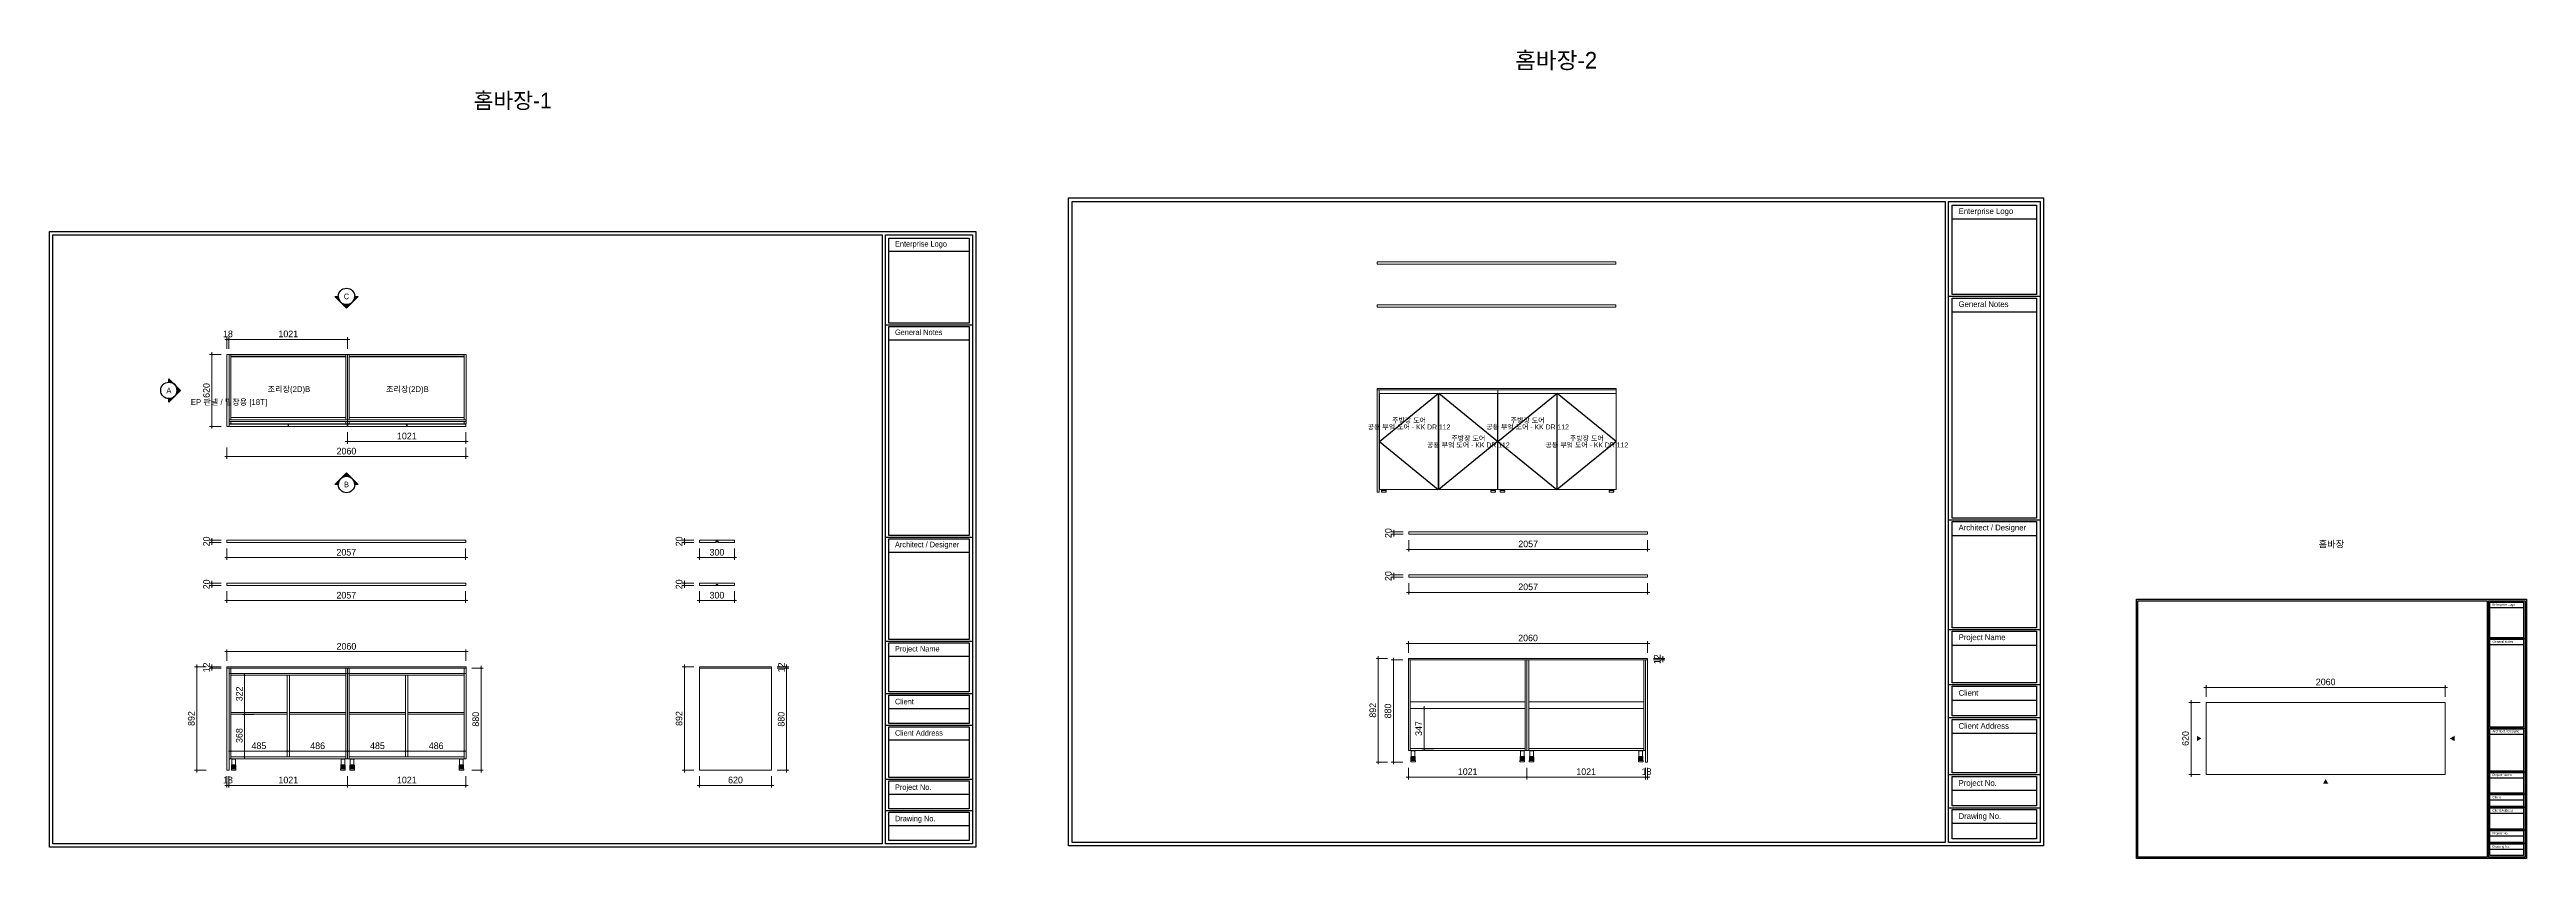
# Model space of a CAD drawing. Header units: millimetres. Extents: x 0 to 21340, y -8338 to -1370.
import ezdxf

# ---------------------------------------------------------------- set-up
doc = ezdxf.new("R2010")
doc.units = ezdxf.units.MM
for name, color, linetype in [('CAD_  Default', 7, 'Continuous'), ('SH-尺寸标注', 32, 'Continuous'), ('SH-符号标注', 1, 'Continuous'), ('图框', 4, 'Continuous')]:
    doc.layers.add(name, color=color, linetype=linetype)
for name, color, linetype, lineweight in [('DS-定制五金', 2, 'Continuous', 13), ('DS-定制台面', 4, 'Continuous', 13), ('DS-定制柜体', 4, 'Continuous', 13), ('SH-文字标注', 2, 'Continuous', 13)]:
    doc.layers.add(name, color=color, linetype=linetype, lineweight=lineweight)
doc.styles.add('01792ec269abeaefe4dd6d9929e1a8e4_Gothic-A1', font='', dxfattribs={"height": 0.256897})
doc.styles.add('defaultTagTextStyle_169.64285714285714_Arial', font='', dxfattribs={"height": 169.642857})
doc.styles.add('defaultTagTextStyle_178.57142857142856_Arial', font='', dxfattribs={"height": 178.571429})
doc.styles.add('defaultTagTextStyle_71.42857142857142_Arial', font='', dxfattribs={"height": 71.428571})
doc.styles.get("Standard").update_dxf_attribs({"font": 'GothicA1-Regular.ttf'})
doc.styles.add('T_6_1_Arial', font='', dxfattribs={"height": 53.571429})
doc.styles.add('T_7_Arial', font='', dxfattribs={"height": 62.5})
doc.styles.get('01792ec269abeaefe4dd6d9929e1a8e4_Gothic-A1').set_extended_font_data('Gothic A1')
doc.styles.get('defaultTagTextStyle_169.64285714285714_Arial').set_extended_font_data('Gothic A1')
doc.styles.get('defaultTagTextStyle_178.57142857142856_Arial').set_extended_font_data('Gothic A1')
doc.styles.get('defaultTagTextStyle_71.42857142857142_Arial').set_extended_font_data('Gothic A1')
doc.styles.get('T_6_1_Arial').set_extended_font_data('Gothic A1')
doc.styles.get('T_7_Arial').set_extended_font_data('Gothic A1')
doc.dimstyles.new('D_8_1.4', dxfattribs={"dimtxt": 57.14286, "dimasz": 14.285715, "dimexe": 19.04762, "dimexo": 0, "dimgap": 0, "dimtad": 1, "dimdec": 0, "dimzin": 1, "dimdsep": 46, "dimtxsty": 'Standard', "dimblk": 'ARCHTICK', "dimcen": 0.09, "dimdle": 19.04762, "dimclrd": 32, "dimclre": 32, "dimclrt": 2, "dimadec": 0, "dimazin": 0, "dimtfac": 1, "dimtdec": 4, "dimtix": 1, "dimtmove": 2, "dimatfit": 3, "dimfxl": 80.000002, "dimfxlon": 1, "dimtolj": 1, "dimtzin": 0, "dimlwd": 9, "dimlwe": 9, "dimarcsym": 0})

msp = doc.modelspace()

# ---------------------------------------------------------------- texts
at = {"layer": 'SH-文字标注', "color": 2, "attachment_point": 5, "line_spacing_factor": 0.8}
for s, insert, char_height, style in [('홈바장-2', (12980, -1470), 142.86, 'defaultTagTextStyle_178.57142857142856_Arial'), ('홈바장-1', (3990, -1817), 135.71, 'defaultTagTextStyle_169.64285714285714_Arial'), ('조리장(2D)B', (2062.5, -4303), 50, 'T_7_Arial'), ('조리장(2D)B', (3083.5, -4303), 50, 'T_7_Arial'), ('EP 판넬 / 밑장용 [18T]', (1545.8, -4414.4), 50, 'T_7_Arial'), ('주방장 도어^J공용 부엌 도어 - KK DR 112', (11713, -4595.2), 42.857, 'T_6_1_Arial'), ('주방장 도어^J공용 부엌 도어 - KK DR 112', (12223.5, -4750.4), 42.857, 'T_6_1_Arial'), ('주방장 도어^J공용 부엌 도어 - KK DR 112', (12734, -4595.2), 42.857, 'T_6_1_Arial'), ('주방장 도어^J공용 부엌 도어 - KK DR 112', (13244.5, -4750.4), 42.857, 'T_6_1_Arial'), ('홈바장', (19660, -5634), 57.14, 'defaultTagTextStyle_71.42857142857142_Arial')]:
    msp.add_mtext(s, dxfattribs=dict(at, insert=insert, char_height=char_height, style=style))
at = {"layer": 'SH-符号标注', "color": 2, "char_height": 48, "attachment_point": 5, "line_spacing_factor": 0.8, "style": 'T_7_Arial'}
for s, insert in [('C', (2558.3, -3496.9)), ('A', (1028.3, -4306.9)), ('B', (2558.3, -5116.9))]:
    msp.add_mtext(s, dxfattribs=dict(at, insert=insert))

# ---------------------------------------------------------------- blocks, each defined once
blk = doc.blocks.new('_Frame5385020')
at = {"color": 255, "linetype": 'Continuous'}
for p, q in [((32.038, -3.32), (35.288, -3.32)), ((32.038, -11.254), (35.288, -11.254)), ((32.038, -15.143), (35.288, -15.143)), ((32.038, -17.099), (35.288, -17.099)), ((32.038, -18.272), (35.288, -18.272)), ((32.038, -20.297), (35.288, -20.297)), ((32.038, -21.47), (35.288, -21.47))]:
    blk.add_line(p, q, dxfattribs=at)
at = {"layer": 'CAD_  Default', "color": 255, "linetype": 'Continuous', "flags": 128}
for points in [[(35.413, 0.17), (35.413, -22.83), (0.802, -22.83), (0.802, 0.17), (35.413, 0.17)], [(0.927, -22.705), (0.927, 0.045), (31.913, 0.045), (31.913, -22.705), (0.927, -22.705)], [(35.288, 0.045), (35.288, -22.705), (32.038, -22.705), (32.038, 0.045), (35.288, 0.045)], [(35.163, -0.08), (35.163, -3.257), (32.163, -3.257), (32.163, -0.08), (35.163, -0.08)], [(35.163, -0.08), (35.163, -0.584), (32.163, -0.584), (32.163, -0.08), (35.163, -0.08)], [(35.163, -3.382), (35.163, -11.191), (32.163, -11.191), (32.163, -3.382), (35.163, -3.382)], [(35.163, -3.382), (35.163, -3.887), (32.163, -3.887), (32.163, -3.382), (35.163, -3.382)], [(35.163, -11.316), (35.163, -15.081), (32.163, -15.081), (32.163, -11.316), (35.163, -11.316)], [(35.163, -11.316), (35.163, -11.821), (32.163, -11.821), (32.163, -11.316), (35.163, -11.316)], [(32.163, -17.037), (32.163, -15.206), (35.163, -15.206), (35.163, -17.037)], [(35.163, -15.206), (35.163, -15.71), (32.163, -15.71), (32.163, -15.206), (35.163, -15.206)], [(35.163, -15.71), (35.163, -17.037), (32.163, -17.037), (32.163, -15.71)], [(35.163, -17.162), (35.163, -18.21), (32.163, -18.21), (32.163, -17.162)], [(35.163, -17.162), (35.163, -17.666), (32.163, -17.666), (32.163, -17.162), (35.163, -17.162)], [(35.163, -17.666), (35.163, -18.21), (32.163, -18.21), (32.163, -17.666)], [(35.163, -18.335), (35.163, -18.839), (32.163, -18.839), (32.163, -18.335), (35.163, -18.335)], [(35.163, -18.839), (35.163, -20.235), (32.163, -20.235), (32.163, -18.839)], [(35.163, -20.36), (35.163, -20.864), (32.163, -20.864), (32.163, -20.36), (35.163, -20.36)], [(35.163, -20.864), (35.163, -21.407), (32.163, -21.407), (32.163, -20.864)], [(35.163, -21.532), (35.163, -22.037), (32.163, -22.037), (32.163, -21.532), (35.163, -21.532)], [(35.163, -22.037), (35.163, -22.58), (32.163, -22.58), (32.163, -22.037)]]:
    blk.add_lwpolyline(points, dxfattribs=at)
at = {"color": 255, "attachment_point": 1, "line_spacing_factor": 0.8, "style": '01792ec269abeaefe4dd6d9929e1a8e4_Gothic-A1'}
for s, insert, char_height in [('Enterprise Logo', (32.394, -0.193), 0.20552), ('General Notes', (32.394, -3.495), 0.20552), ('Architect / Designer', (32.394, -11.425), 0.20552), ('Project Name', (32.394, -15.318), 0.20552), ('Client', (32.394, -17.293), 0.2055), ('Client Address', (32.394, -18.466), 0.20552), ('Project No.', (32.394, -20.491), 0.20552), ('Drawing No.', (32.394, -21.664), 0.20552)]:
    blk.add_mtext(s, dxfattribs=dict(at, insert=insert, char_height=char_height))
blk = doc.blocks.new('LEGEND_fca97bc52bb6fd389fef076522647556_308f1eb7be5b4e3580c4e7b3face35e182c7ac66-c610-4f27-bc1d-aeb6e8038104')
at = {"layer": 'DS-定制五金', "color": 0, "linetype": 'Continuous', "flags": 128}
for points in [[(26, 32), (26, 32), (23, 32), (23, 32), (22, 32), (22, 32), (21, 32), (21, 32), (20, 32), (20, 20), (20, 20), (20, 20), (20, 20), (20, 20), (20, 20), (20, 20), (20, 20), (20, 20), (20, 20), (20, 20), (20, 20), (20, 20), (20, 20), (20, 20), (20, 20), (20, 20), (20, 20), (20, 20), (20, 20), (20, 20), (20, 20), (20, 20), (20, 20), (20, 20), (20, 20), (20, 20), (20, 20), (20, 20), (58, 20), (59, 20), (59, 20), (59, 20), (59, 20), (59, 20), (59, 20), (59, 20), (59, 20), (59, 20), (59, 20), (59, 20), (59, 20), (59, 20), (59, 20), (59, 20), (59, 20), (59, 20), (59, 20), (59, 31), (59, 32), (59, 32), (59, 32), (59, 32), (59, 32), (59, 32), (59, 32), (59, 32), (59, 32), (59, 32), (59, 32), (59, 32), (59, 32), (59, 32), (59, 32), (59, 32), (59, 32), (59, 32), (59, 32), (59, 32), (59, 32), (59, 32), (59, 32), (59, 32), (59, 32), (59, 32), (59, 32), (59, 32), (59, 32), (59, 32), (59, 32), (59, 32), (59, 32), (59, 32), (59, 32), (59, 32), (59, 32), (58, 32)], [(55, 115), (55, 115), (24, 115), (24, 115), (24, 115), (23, 115), (23, 115), (22, 116), (22, 116), (21, 116), (21, 116), (21, 120), (58, 120), (58, 120)], [(21, 32), (21, 32), (21, 32), (21, 65), (22, 65), (22, 65), (23, 65), (24, 65), (24, 32), (23, 32), (23, 32)], [(58, 120), (58, 117), (58, 117), (58, 116), (57, 116), (22, 116), (22, 116), (22, 120)], [(22, 32), (22, 32), (22, 32), (22, 65), (22, 65), (22, 65), (24, 68), (24, 68)], [(24, 115), (24, 68), (24, 68), (24, 68), (24, 67), (24, 67), (24, 67), (24, 67), (24, 67), (24, 67), (24, 67), (24, 67), (24, 67), (24, 67), (24, 67), (24, 67), (24, 67), (55, 67), (55, 68), (55, 68)], [(30, 32), (30, 32), (31, 32), (32, 33), (32, 65), (32, 65), (30, 65), (30, 65), (30, 65), (27, 65), (27, 65), (26, 65), (26, 65), (24, 65), (24, 65), (24, 32), (26, 32)], [(27, 65), (27, 65), (27, 32), (27, 32), (26, 32)], [(26, 32), (26, 33), (26, 65), (26, 65)], [(27, 32), (28, 32), (30, 32), (30, 32), (30, 32), (30, 32), (30, 32), (30, 32), (30, 32), (30, 32), (30, 32), (30, 32), (30, 32)], [(30, 32), (30, 65)], [(30, 32), (30, 32), (33, 32), (33, 32), (33, 32), (36, 32), (36, 32), (36, 32), (39, 32), (40, 32), (40, 32), (42, 32), (43, 32), (43, 32), (46, 32), (46, 32), (49, 32), (49, 32), (50, 32), (50, 32), (50, 32), (50, 32), (50, 32), (50, 32), (50, 32), (50, 32), (50, 32), (50, 32), (50, 32), (50, 32), (50, 32), (50, 32)], [(33, 32), (33, 65), (33, 65), (36, 65), (36, 65), (36, 32), (36, 32), (36, 32), (36, 32), (36, 32), (36, 32), (36, 32), (36, 32), (36, 32), (36, 32), (36, 32)], [(39, 33), (39, 65), (39, 65), (37, 65), (36, 65), (36, 32), (37, 32), (37, 32), (37, 32), (37, 32), (37, 32), (37, 32), (37, 32), (37, 32), (37, 32), (37, 32), (37, 32), (37, 32), (37, 32), (37, 32), (37, 32), (37, 32), (39, 32), (39, 33)], [(40, 32), (40, 65), (40, 65), (43, 65), (43, 65), (43, 32), (43, 32), (43, 32), (43, 32), (43, 32), (43, 32), (43, 32), (43, 32), (43, 32), (43, 32), (43, 32)], [(46, 32), (44, 32), (44, 32), (44, 32), (44, 65), (44, 65), (46, 65), (46, 65), (46, 65), (49, 65), (49, 65), (49, 65), (49, 65), (49, 65), (49, 65), (49, 65), (49, 65), (49, 65), (49, 65), (49, 65), (49, 65), (49, 65), (49, 65), (49, 65), (49, 65), (49, 65), (49, 65), (49, 65), (49, 65), (49, 65), (49, 65), (49, 65), (50, 65), (50, 65), (50, 65), (50, 65), (50, 65), (50, 65), (50, 65), (50, 65), (52, 65), (52, 65), (52, 65), (54, 65), (54, 65), (54, 65), (54, 65), (54, 65), (54, 65), (54, 65), (54, 65), (54, 65), (54, 65), (54, 65), (54, 65), (54, 65), (54, 65), (54, 65), (54, 65), (54, 65), (54, 65), (54, 65), (54, 65), (54, 65), (54, 65), (54, 65), (54, 65), (55, 65), (55, 65), (56, 65), (57, 65), (57, 65), (58, 65), (58, 65), (58, 33), (58, 32), (58, 32), (57, 32), (57, 32), (57, 32), (57, 32), (57, 32), (57, 32), (57, 32), (57, 32), (57, 32), (57, 32), (56, 32), (56, 32)], [(46, 32), (46, 32), (46, 32), (46, 65)], [(49, 32), (49, 32), (49, 65), (49, 65)], [(50, 32), (50, 32), (52, 32), (52, 32), (54, 32), (54, 32), (54, 65), (54, 65)], [(50, 32), (50, 32), (50, 65), (50, 65)], [(52, 32), (52, 32), (52, 32), (52, 65)], [(57, 32), (57, 32), (55, 32), (55, 32), (54, 32)], [(57, 65), (57, 65), (56, 67), (55, 68), (55, 115), (56, 115), (56, 115), (56, 116), (57, 116), (57, 116), (57, 116), (57, 116), (57, 116), (57, 116), (57, 116), (57, 116), (57, 116), (57, 116), (57, 116), (57, 116), (57, 116), (57, 116), (57, 116), (57, 116), (57, 116)], [(55, 32), (55, 32), (55, 32), (55, 32), (55, 33), (55, 65), (55, 65)], [(56, 32), (57, 65)], [(58, 117), (58, 120), (58, 120), (58, 120), (58, 120), (58, 120), (58, 120), (58, 120), (58, 120), (58, 120), (58, 120), (58, 120), (58, 120), (58, 120), (58, 120), (58, 120), (58, 120), (58, 120), (58, 120), (58, 120), (58, 120), (58, 120), (58, 120), (58, 120), (58, 120), (58, 120), (58, 120), (58, 120), (58, 120), (58, 120)], [(59, 20), (59, 32)]]:
    blk.add_lwpolyline(points, dxfattribs=at)
at = {"layer": 'DS-定制五金', "color": 0, "linetype": 'Continuous'}
for centre, major_axis, start_param, end_param in [((26, 31), (0, 0.775), 5.124061, 5.871514), ((46, 31), (0, 0.94), 0.223477, 0.703818), ((51, 34), (0, 2.18), 2.665345, 3.61784), ((56, 33), (0, 0.939), 2.362764, 3.754139)]:
    blk.add_ellipse(centre, major_axis=major_axis, ratio=1, start_param=start_param, end_param=end_param, dxfattribs=at)
blk = doc.blocks.new('LEGEND_fca97bc52bb6fd389fef076522647556_308f1eb7be5b4e3580c4e7b3face35e15cee4369-ed5d-4c28-88dc-d4c0a7f12552')
at = {"layer": 'DS-定制五金', "color": 0, "linetype": 'Continuous'}
for p, q in [((21, 32), (21, 42)), ((21, 32), (21, 32)), ((21, 32), (21, 32)), ((22, 32), (22, 42)), ((22, 32), (22, 32)), ((22, 32), (22, 32)), ((24, 32), (23, 32)), ((23, 32), (23, 32)), ((24, 42), (24, 32)), ((24, 42), (24, 32)), ((24, 32), (26, 32)), ((26, 32), (26, 42)), ((27, 32), (26, 32)), ((26, 32), (26, 32)), ((27, 42), (27, 32)), ((27, 32), (27, 32)), ((30, 32), (30, 42)), ((30, 32), (30, 32)), ((30, 32), (32, 32)), ((32, 32), (32, 42)), ((32, 32), (32, 32)), ((33, 32), (33, 42)), ((36, 42), (36, 32)), ((36, 32), (36, 32)), ((36, 32), (36, 32)), ((36, 32), (36, 32)), ((36, 32), (36, 32)), ((36, 32), (36, 32)), ((36, 32), (36, 32)), ((36, 32), (36, 32)), ((36, 32), (36, 32)), ((36, 32), (36, 32)), ((37, 42), (37, 32)), ((37, 32), (37, 32)), ((37, 32), (37, 32)), ((37, 32), (37, 32)), ((37, 32), (37, 32)), ((37, 32), (37, 32)), ((37, 32), (37, 32)), ((37, 32), (37, 32)), ((37, 32), (37, 32)), ((37, 32), (37, 32)), ((37, 32), (37, 32)), ((37, 32), (37, 32)), ((37, 32), (37, 32)), ((37, 32), (37, 32)), ((37, 32), (37, 32)), ((37, 32), (37, 32)), ((37, 32), (37, 32)), ((37, 32), (39, 32)), ((39, 32), (39, 42)), ((39, 32), (39, 32)), ((40, 32), (40, 42)), ((43, 42), (43, 32)), ((43, 32), (43, 32)), ((43, 32), (43, 32)), ((43, 32), (43, 32)), ((43, 32), (43, 32)), ((43, 32), (43, 32)), ((43, 32), (43, 32)), ((43, 32), (43, 32)), ((43, 32), (43, 32)), ((43, 32), (43, 32)), ((44, 32), (44, 42)), ((46, 32), (44, 32)), ((44, 32), (44, 32)), ((44, 32), (44, 32)), ((46, 32), (46, 42)), ((46, 32), (46, 32)), ((46, 32), (46, 32)), ((49, 32), (49, 42)), ((49, 32), (49, 32)), ((50, 32), (50, 42)), ((50, 32), (50, 32)), ((50, 32), (52, 32)), ((50, 32), (50, 32)), ((52, 32), (52, 42)), ((52, 32), (52, 32)), ((52, 32), (54, 32)), ((52, 32), (52, 32)), ((52, 32), (52, 32)), ((54, 32), (54, 42)), ((54, 32), (54, 32)), ((55, 32), (55, 42)), ((55, 32), (55, 32)), ((55, 32), (55, 32)), ((55, 32), (55, 32)), ((55, 32), (55, 32)), ((57, 32), (57, 42)), ((58, 32), (57, 32)), ((57, 32), (57, 32)), ((57, 32), (57, 32)), ((57, 32), (57, 32)), ((57, 32), (57, 32)), ((57, 32), (57, 32)), ((57, 32), (57, 32)), ((57, 32), (57, 32)), ((57, 32), (57, 32)), ((57, 32), (57, 32)), ((57, 32), (57, 32)), ((58, 42), (58, 32)), ((58, 32), (58, 32)), ((58, 32), (58, 32))]:
    blk.add_line(p, q, dxfattribs=at)
at = {"layer": 'DS-定制五金', "color": 0, "linetype": 'Continuous', "flags": 128}
for points in [[(26, 32), (26, 32), (24, 32), (23, 32), (22, 32), (22, 32), (21, 32), (21, 32), (20, 32), (20, 20), (20, 20), (20, 20), (20, 20), (20, 20), (20, 20), (20, 20), (20, 20), (20, 20), (20, 20), (20, 20), (20, 20), (20, 20), (20, 20), (20, 20), (20, 20), (20, 20), (20, 20), (20, 20), (20, 20), (20, 20), (20, 20), (20, 20), (20, 20), (20, 20), (20, 20), (20, 20), (20, 20), (20, 20), (59, 20), (59, 20), (59, 20), (59, 20), (59, 20), (59, 20), (59, 20), (59, 20), (59, 20), (59, 20), (59, 20), (59, 20), (59, 20), (59, 20), (59, 20), (59, 20), (59, 20), (59, 20), (59, 20), (59, 32), (59, 32), (59, 32), (59, 32), (59, 32), (59, 32), (59, 32), (59, 32), (59, 32), (59, 32), (59, 32), (59, 32), (59, 32), (59, 32), (59, 32), (59, 32), (59, 32), (59, 32), (59, 32), (59, 32), (59, 32), (59, 32), (59, 32), (59, 32), (59, 32), (59, 32), (59, 32), (59, 32), (59, 32), (59, 32), (59, 32), (59, 32), (59, 32), (59, 32), (59, 32), (59, 32), (59, 32), (59, 32), (58, 32)], [(27, 32), (28, 32), (30, 32), (30, 32), (30, 32), (30, 32), (30, 32), (30, 32), (30, 32), (30, 32), (30, 32), (30, 32), (30, 32)], [(30, 32), (30, 32), (33, 32), (33, 32), (33, 32), (36, 32), (36, 32), (36, 32), (39, 32), (40, 32), (40, 32), (43, 32), (43, 32), (43, 32), (46, 32), (46, 32), (49, 32), (49, 32), (50, 32), (50, 32), (50, 32), (50, 32), (50, 32), (50, 32), (50, 32), (50, 32), (50, 32), (50, 32), (50, 32), (50, 32), (50, 32), (50, 32)], [(57, 32), (57, 32), (55, 32), (55, 32), (54, 32)], [(59, 20), (59, 32)]]:
    blk.add_lwpolyline(points, dxfattribs=at)
at = {"layer": 'DS-定制五金', "color": 0, "linetype": 'Continuous'}
for centre, major_axis, start_param, end_param in [((26, 31), (0, 0.775), 5.124061, 5.871514), ((46, 31), (0, 0.94), 0.223477, 0.703818), ((51, 34), (0, 2.18), 2.665345, 3.61784), ((56, 33), (0, 0.939), 2.362764, 3.754139)]:
    blk.add_ellipse(centre, major_axis=major_axis, ratio=1, start_param=start_param, end_param=end_param, dxfattribs=at)
blk = doc.blocks.new('LEGEND_fca97bc52bb6fd389fef076522647556_308f1eb7be5b4e3580c4e7b3face35e184607e3e-050e-4e44-941d-b9150ddfbbe6')
at = {"layer": 'DS-定制五金', "color": 0, "linetype": 'Continuous', "flags": 128}
for points in [[(26, 32), (26, 32), (24, 32), (23, 32), (22, 32), (22, 32), (21, 32), (21, 32), (20, 32), (20, 20), (20, 20), (20, 20), (20, 20), (20, 20), (20, 20), (20, 20), (20, 20), (20, 20), (20, 20), (20, 20), (20, 20), (20, 20), (20, 20), (20, 20), (20, 20), (20, 20), (20, 20), (20, 20), (20, 20), (20, 20), (20, 20), (20, 20), (20, 20), (20, 20), (20, 20), (20, 20), (20, 20), (21, 20), (59, 20), (59, 20), (59, 20), (59, 20), (59, 20), (59, 20), (59, 20), (59, 20), (59, 20), (59, 20), (59, 20), (59, 20), (59, 20), (59, 20), (59, 20), (59, 20), (59, 20), (59, 20), (59, 20), (59, 32), (59, 32), (59, 32), (59, 32), (59, 32), (59, 32), (59, 32), (59, 32), (59, 32), (59, 32), (59, 32), (59, 32), (59, 32), (59, 32), (59, 32), (59, 32), (59, 32), (59, 32), (59, 32), (59, 32), (59, 32), (59, 32), (59, 32), (59, 32), (59, 32), (59, 32), (59, 32), (59, 32), (59, 32), (59, 32), (59, 32), (59, 32), (59, 32), (59, 32), (59, 32), (59, 32), (59, 32), (59, 32), (58, 32)], [(55, 115), (55, 115), (24, 115), (24, 115), (24, 115), (23, 115), (23, 115), (22, 116), (22, 116), (21, 116), (21, 116), (21, 120), (58, 120), (58, 120)], [(21, 32), (21, 32), (21, 32), (21, 65), (22, 65), (22, 65), (23, 65), (24, 65), (24, 32), (23, 32), (23, 32)], [(58, 120), (58, 117), (58, 117), (58, 116), (57, 116), (22, 116), (22, 116), (22, 120)], [(22, 32), (22, 32), (22, 32), (22, 65), (22, 65), (22, 65), (24, 68), (24, 68)], [(24, 115), (24, 68), (24, 68), (24, 68), (24, 67), (24, 67), (24, 67), (24, 67), (24, 67), (24, 67), (24, 67), (24, 67), (24, 67), (24, 67), (24, 67), (24, 67), (24, 67), (55, 67), (55, 68), (55, 68)], [(30, 32), (30, 32), (32, 32), (32, 33), (32, 65), (32, 65), (30, 65), (30, 65), (30, 65), (27, 65), (27, 65), (26, 65), (26, 65), (24, 65), (24, 65), (24, 32), (26, 32)], [(27, 65), (27, 65), (27, 32), (27, 32), (26, 32)], [(26, 32), (26, 33), (26, 65), (26, 65)], [(27, 32), (28, 32), (30, 32), (30, 32), (30, 32), (30, 32), (30, 32), (30, 32), (30, 32), (30, 32), (30, 32), (30, 32), (30, 32)], [(30, 32), (30, 65)], [(30, 32), (30, 32), (33, 32), (33, 32), (33, 32), (36, 32), (36, 32), (36, 32), (39, 32), (40, 32), (40, 32), (43, 32), (43, 32), (43, 32), (46, 32), (46, 32), (49, 32), (49, 32), (50, 32), (50, 32), (50, 32), (50, 32), (50, 32), (50, 32), (50, 32), (50, 32), (50, 32), (50, 32), (50, 32), (50, 32), (50, 32), (50, 32)], [(33, 32), (33, 65), (33, 65), (36, 65), (36, 65), (36, 32), (36, 32), (36, 32), (36, 32), (36, 32), (36, 32), (36, 32), (36, 32), (36, 32), (36, 32), (36, 32)], [(39, 33), (39, 65), (39, 65), (37, 65), (36, 65), (36, 32), (37, 32), (37, 32), (37, 32), (37, 32), (37, 32), (37, 32), (37, 32), (37, 32), (37, 32), (37, 32), (37, 32), (37, 32), (37, 32), (37, 32), (37, 32), (37, 32), (39, 32), (39, 33)], [(40, 32), (40, 65), (40, 65), (43, 65), (43, 65), (43, 32), (43, 32), (43, 32), (43, 32), (43, 32), (43, 32), (43, 32), (43, 32), (43, 32), (43, 32), (43, 32)], [(46, 32), (44, 32), (44, 32), (44, 32), (44, 65), (44, 65), (46, 65), (46, 65), (46, 65), (49, 65), (49, 65), (49, 65), (49, 65), (49, 65), (49, 65), (49, 65), (49, 65), (49, 65), (49, 65), (49, 65), (49, 65), (49, 65), (49, 65), (49, 65), (49, 65), (49, 65), (49, 65), (49, 65), (49, 65), (49, 65), (49, 65), (49, 65), (50, 65), (50, 65), (50, 65), (50, 65), (50, 65), (50, 65), (50, 65), (51, 65), (52, 65), (52, 65), (52, 65), (54, 65), (54, 65), (54, 65), (54, 65), (54, 65), (54, 65), (54, 65), (54, 65), (54, 65), (54, 65), (54, 65), (54, 65), (54, 65), (54, 65), (54, 65), (54, 65), (54, 65), (54, 65), (54, 65), (54, 65), (54, 65), (54, 65), (54, 65), (54, 65), (55, 65), (55, 65), (56, 65), (57, 65), (57, 65), (58, 65), (58, 65), (58, 33), (58, 32), (58, 32), (57, 32), (57, 32), (57, 32), (57, 32), (57, 32), (57, 32), (57, 32), (57, 32), (57, 32), (57, 32), (56, 32), (56, 32)], [(46, 32), (46, 32), (46, 32), (46, 65)], [(49, 32), (49, 32), (49, 65), (49, 65)], [(50, 32), (50, 32), (52, 32), (52, 32), (54, 32), (54, 32), (54, 65), (54, 65)], [(50, 32), (50, 32), (50, 65), (50, 65)], [(52, 32), (52, 32), (52, 32), (52, 65)], [(57, 32), (57, 32), (55, 32), (55, 32), (54, 32)], [(57, 65), (57, 65), (56, 67), (55, 68), (55, 115), (56, 115), (56, 115), (56, 116), (57, 116), (57, 116), (57, 116), (57, 116), (57, 116), (57, 116), (57, 116), (57, 116), (57, 116), (57, 116), (57, 116), (57, 116), (57, 116), (57, 116), (57, 116), (57, 116), (57, 116)], [(55, 32), (55, 32), (55, 32), (55, 32), (55, 33), (55, 65), (55, 65)], [(56, 32), (57, 65)], [(58, 117), (58, 120), (58, 120), (58, 120), (58, 120), (58, 120), (58, 120), (58, 120), (58, 120), (58, 120), (58, 120), (58, 120), (58, 120), (58, 120), (58, 120), (58, 120), (58, 120), (58, 120), (58, 120), (58, 120), (58, 120), (58, 120), (58, 120), (58, 120), (58, 120), (58, 120), (58, 120), (58, 120), (58, 120), (58, 120)], [(59, 20), (59, 32)]]:
    blk.add_lwpolyline(points, dxfattribs=at)
at = {"layer": 'DS-定制五金', "color": 0, "linetype": 'Continuous'}
for centre, major_axis, start_param, end_param in [((26, 31), (0, 0.775), 5.124061, 5.871514), ((46, 31), (0, 0.94), 0.223477, 0.703818), ((51, 34), (0, 2.18), 2.665345, 3.61784), ((56, 33), (0, 0.939), 2.362764, 3.754139)]:
    blk.add_ellipse(centre, major_axis=major_axis, ratio=1, start_param=start_param, end_param=end_param, dxfattribs=at)
blk = doc.blocks.new('LEGEND_fca97bc52bb6fd389fef076522647556_308f1eb7be5b4e3580c4e7b3face35e1780dc4b5-08d5-452c-9453-b9ca26d22380')
at = {"layer": 'DS-定制五金', "color": 0, "linetype": 'Continuous'}
for p, q in [((21, 32), (21, 42)), ((21, 32), (21, 32)), ((21, 32), (21, 32)), ((22, 32), (22, 42)), ((22, 32), (22, 32)), ((22, 32), (22, 32)), ((24, 32), (23, 32)), ((23, 32), (23, 32)), ((24, 42), (24, 32)), ((24, 42), (24, 32)), ((24, 32), (26, 32)), ((26, 32), (26, 42)), ((27, 32), (26, 32)), ((26, 32), (26, 32)), ((27, 42), (27, 32)), ((27, 32), (27, 32)), ((30, 32), (30, 42)), ((30, 32), (30, 32)), ((30, 32), (32, 32)), ((32, 32), (32, 42)), ((32, 32), (32, 32)), ((33, 32), (33, 42)), ((36, 42), (36, 32)), ((36, 42), (36, 32)), ((36, 32), (37, 32)), ((36, 32), (36, 32)), ((36, 32), (36, 32)), ((36, 32), (36, 32)), ((36, 32), (36, 32)), ((36, 32), (36, 32)), ((36, 32), (36, 32)), ((36, 32), (36, 32)), ((36, 32), (36, 32)), ((36, 32), (36, 32)), ((37, 32), (37, 32)), ((37, 32), (37, 32)), ((37, 32), (37, 32)), ((37, 32), (37, 32)), ((37, 32), (37, 32)), ((37, 32), (37, 32)), ((37, 32), (37, 32)), ((37, 32), (37, 32)), ((37, 32), (37, 32)), ((37, 32), (37, 32)), ((37, 32), (37, 32)), ((37, 32), (37, 32)), ((37, 32), (37, 32)), ((37, 32), (37, 32)), ((37, 32), (37, 32)), ((37, 32), (39, 32)), ((39, 32), (39, 42)), ((39, 32), (39, 32)), ((40, 32), (40, 42)), ((43, 42), (43, 32)), ((43, 32), (43, 32)), ((43, 32), (43, 32)), ((43, 32), (43, 32)), ((43, 32), (43, 32)), ((43, 32), (43, 32)), ((43, 32), (43, 32)), ((43, 32), (43, 32)), ((43, 32), (43, 32)), ((43, 32), (43, 32)), ((44, 32), (44, 42)), ((46, 32), (44, 32)), ((44, 32), (44, 32)), ((44, 32), (44, 32)), ((46, 32), (46, 42)), ((46, 32), (46, 32)), ((46, 32), (46, 32)), ((49, 32), (49, 42)), ((49, 32), (49, 32)), ((50, 32), (50, 42)), ((50, 32), (50, 32)), ((50, 32), (52, 32)), ((50, 32), (50, 32)), ((52, 32), (52, 42)), ((52, 32), (52, 32)), ((52, 32), (54, 32)), ((52, 32), (52, 32)), ((52, 32), (52, 32)), ((54, 32), (54, 42)), ((54, 32), (54, 32)), ((55, 32), (55, 42)), ((55, 32), (55, 32)), ((55, 32), (55, 32)), ((55, 32), (55, 32)), ((55, 32), (55, 32)), ((57, 32), (57, 42)), ((58, 32), (57, 32)), ((57, 32), (57, 32)), ((57, 32), (57, 32)), ((57, 32), (57, 32)), ((57, 32), (57, 32)), ((57, 32), (57, 32)), ((57, 32), (57, 32)), ((57, 32), (57, 32)), ((57, 32), (57, 32)), ((57, 32), (57, 32)), ((57, 32), (57, 32)), ((58, 42), (58, 32)), ((58, 32), (58, 32)), ((58, 32), (58, 32))]:
    blk.add_line(p, q, dxfattribs=at)
at = {"layer": 'DS-定制五金', "color": 0, "linetype": 'Continuous', "flags": 128}
for points in [[(26, 32), (26, 32), (24, 32), (23, 32), (22, 32), (22, 32), (21, 32), (21, 32), (20, 32), (20, 20), (20, 20), (20, 20), (20, 20), (20, 20), (20, 20), (20, 20), (20, 20), (20, 20), (20, 20), (20, 20), (20, 20), (20, 20), (20, 20), (20, 20), (20, 20), (20, 20), (20, 20), (20, 20), (20, 20), (20, 20), (20, 20), (20, 20), (20, 20), (20, 20), (20, 20), (20, 20), (20, 20), (20, 20), (59, 20), (59, 20), (59, 20), (59, 20), (59, 20), (59, 20), (59, 20), (59, 20), (59, 20), (59, 20), (59, 20), (59, 20), (59, 20), (59, 20), (59, 20), (59, 20), (59, 20), (59, 20), (59, 20), (59, 32), (59, 32), (59, 32), (59, 32), (59, 32), (59, 32), (59, 32), (59, 32), (59, 32), (59, 32), (59, 32), (59, 32), (59, 32), (59, 32), (59, 32), (59, 32), (59, 32), (59, 32), (59, 32), (59, 32), (59, 32), (59, 32), (59, 32), (59, 32), (59, 32), (59, 32), (59, 32), (59, 32), (59, 32), (59, 32), (59, 32), (59, 32), (59, 32), (59, 32), (59, 32), (59, 32), (59, 32), (59, 32), (58, 32)], [(27, 32), (28, 32), (30, 32), (30, 32), (30, 32), (30, 32), (30, 32), (30, 32), (30, 32), (30, 32), (30, 32), (30, 32), (30, 32)], [(30, 32), (30, 32), (33, 32), (33, 32), (33, 32), (36, 32), (36, 32), (36, 32), (39, 32), (40, 32), (40, 32), (42, 32), (43, 32), (43, 32), (46, 32), (46, 32), (49, 32), (49, 32), (50, 32), (50, 32), (50, 32), (50, 32), (50, 32), (50, 32), (50, 32), (50, 32), (50, 32), (50, 32), (50, 32), (50, 32), (50, 32), (50, 32)], [(57, 32), (57, 32), (55, 32), (55, 32), (54, 32)], [(59, 20), (59, 32)]]:
    blk.add_lwpolyline(points, dxfattribs=at)
at = {"layer": 'DS-定制五金', "color": 0, "linetype": 'Continuous'}
for centre, major_axis, start_param, end_param in [((26, 31), (0, 0.775), 5.124061, 5.871514), ((46, 31), (0, 0.94), 0.223477, 0.703818), ((51, 34), (0, 2.18), 2.665345, 3.61784), ((56, 33), (0, 0.939), 2.362764, 3.754139)]:
    blk.add_ellipse(centre, major_axis=major_axis, ratio=1, start_param=start_param, end_param=end_param, dxfattribs=at)
blk = doc.blocks.new('LEGEND_fca97bc52bb6fd389fef076522647556_308f1eb7be5b4e3580c4e7b3face35e176ba79a1-b094-4072-91e2-428df12a7c27')
at = {"layer": 'DS-定制五金', "color": 0, "linetype": 'Continuous', "flags": 128}
for points in [[(26, 32), (26, 32), (24, 32), (23, 32), (22, 32), (22, 32), (21, 32), (21, 32), (20, 32), (20, 20), (20, 20), (20, 20), (20, 20), (20, 20), (20, 20), (20, 20), (20, 20), (20, 20), (20, 20), (20, 20), (20, 20), (20, 20), (20, 20), (20, 20), (20, 20), (20, 20), (20, 20), (20, 20), (20, 20), (20, 20), (20, 20), (20, 20), (20, 20), (20, 20), (20, 20), (20, 20), (20, 20), (20, 20), (58, 20), (59, 20), (59, 20), (59, 20), (59, 20), (59, 20), (59, 20), (59, 20), (59, 20), (59, 20), (59, 20), (59, 20), (59, 20), (59, 20), (59, 20), (59, 20), (59, 20), (59, 20), (59, 20), (59, 32), (59, 32), (59, 32), (59, 32), (59, 32), (59, 32), (59, 32), (59, 32), (59, 32), (59, 32), (59, 32), (59, 32), (59, 32), (59, 32), (59, 32), (59, 32), (59, 32), (59, 32), (59, 32), (59, 32), (59, 32), (59, 32), (59, 32), (59, 32), (59, 32), (59, 32), (59, 32), (59, 32), (59, 32), (59, 32), (59, 32), (59, 32), (59, 32), (59, 32), (59, 32), (59, 32), (59, 32), (59, 32), (58, 32)], [(55, 115), (55, 115), (24, 115), (24, 115), (24, 115), (23, 115), (23, 115), (22, 116), (22, 116), (21, 116), (21, 116), (21, 120), (58, 120), (58, 120)], [(21, 32), (21, 32), (21, 32), (21, 65), (22, 65), (22, 65), (23, 65), (24, 65), (24, 32), (23, 32), (23, 32)], [(58, 120), (58, 117), (58, 117), (58, 116), (57, 116), (22, 116), (22, 116), (22, 120)], [(22, 32), (22, 32), (22, 32), (22, 65), (22, 65), (22, 65), (24, 68), (24, 68)], [(24, 115), (24, 68), (24, 68), (24, 68), (24, 67), (24, 67), (24, 67), (24, 67), (24, 67), (24, 67), (24, 67), (24, 67), (24, 67), (24, 67), (24, 67), (24, 67), (24, 67), (55, 67), (55, 68), (55, 68)], [(30, 32), (30, 32), (32, 32), (32, 33), (32, 65), (32, 65), (30, 65), (30, 65), (30, 65), (27, 65), (27, 65), (26, 65), (26, 65), (24, 65), (24, 65), (24, 32), (26, 32)], [(27, 65), (27, 65), (27, 32), (27, 32), (26, 32)], [(26, 32), (26, 33), (26, 65), (26, 65)], [(27, 32), (28, 32), (30, 32), (30, 32), (30, 32), (30, 32), (30, 32), (30, 32), (30, 32), (30, 32), (30, 32), (30, 32), (30, 32)], [(30, 32), (30, 65)], [(30, 32), (30, 32), (33, 32), (33, 32), (33, 32), (36, 32), (36, 32), (36, 32), (39, 32), (40, 32), (40, 32), (42, 32), (43, 32), (43, 32), (46, 32), (46, 32), (49, 32), (49, 32), (50, 32), (50, 32), (50, 32), (50, 32), (50, 32), (50, 32), (50, 32), (50, 32), (50, 32), (50, 32), (50, 32), (50, 32), (50, 32), (50, 32)], [(33, 32), (33, 65), (33, 65), (36, 65), (36, 65), (36, 32), (36, 32), (36, 32), (36, 32), (36, 32), (36, 32), (36, 32), (36, 32), (36, 32), (36, 32), (36, 32)], [(39, 33), (39, 65), (39, 65), (37, 65), (36, 65), (36, 32), (37, 32), (37, 32), (37, 32), (37, 32), (37, 32), (37, 32), (37, 32), (37, 32), (37, 32), (37, 32), (37, 32), (37, 32), (37, 32), (37, 32), (37, 32), (37, 32), (39, 32), (39, 33)], [(40, 32), (40, 65), (40, 65), (43, 65), (43, 65), (43, 32), (43, 32), (43, 32), (43, 32), (43, 32), (43, 32), (43, 32), (43, 32), (43, 32), (43, 32), (43, 32)], [(46, 32), (44, 32), (44, 32), (44, 32), (44, 65), (44, 65), (46, 65), (46, 65), (46, 65), (49, 65), (49, 65), (49, 65), (49, 65), (49, 65), (49, 65), (49, 65), (49, 65), (49, 65), (49, 65), (49, 65), (49, 65), (49, 65), (49, 65), (49, 65), (49, 65), (49, 65), (49, 65), (49, 65), (49, 65), (49, 65), (49, 65), (49, 65), (50, 65), (50, 65), (50, 65), (50, 65), (50, 65), (50, 65), (50, 65), (50, 65), (52, 65), (52, 65), (52, 65), (54, 65), (54, 65), (54, 65), (54, 65), (54, 65), (54, 65), (54, 65), (54, 65), (54, 65), (54, 65), (54, 65), (54, 65), (54, 65), (54, 65), (54, 65), (54, 65), (54, 65), (54, 65), (54, 65), (54, 65), (54, 65), (54, 65), (54, 65), (54, 65), (55, 65), (55, 65), (56, 65), (57, 65), (57, 65), (58, 65), (58, 65), (58, 33), (58, 32), (58, 32), (57, 32), (57, 32), (57, 32), (57, 32), (57, 32), (57, 32), (57, 32), (57, 32), (57, 32), (57, 32), (56, 32), (56, 32)], [(46, 32), (46, 32), (46, 32), (46, 65)], [(49, 32), (49, 32), (49, 65), (49, 65)], [(50, 32), (50, 32), (52, 32), (52, 32), (54, 32), (54, 32), (54, 65), (54, 65)], [(50, 32), (50, 32), (50, 65), (50, 65)], [(52, 32), (52, 32), (52, 32), (52, 65)], [(57, 32), (57, 32), (55, 32), (55, 32), (54, 32)], [(57, 65), (57, 65), (56, 67), (55, 68), (55, 115), (56, 115), (56, 115), (56, 116), (57, 116), (57, 116), (57, 116), (57, 116), (57, 116), (57, 116), (57, 116), (57, 116), (57, 116), (57, 116), (57, 116), (57, 116), (57, 116), (57, 116), (57, 116), (57, 116), (57, 116)], [(55, 32), (55, 32), (55, 32), (55, 32), (55, 33), (55, 65), (55, 65)], [(56, 32), (57, 65)], [(58, 117), (58, 120), (58, 120), (58, 120), (58, 120), (58, 120), (58, 120), (58, 120), (58, 120), (58, 120), (58, 120), (58, 120), (58, 120), (58, 120), (58, 120), (58, 120), (58, 120), (58, 120), (58, 120), (58, 120), (58, 120), (58, 120), (58, 120), (58, 120), (58, 120), (58, 120), (58, 120), (58, 120), (58, 120), (58, 120)], [(59, 20), (59, 32)]]:
    blk.add_lwpolyline(points, dxfattribs=at)
at = {"layer": 'DS-定制五金', "color": 0, "linetype": 'Continuous'}
for centre, major_axis, start_param, end_param in [((26, 31), (0, 0.775), 5.124061, 5.871514), ((46, 31), (0, 0.94), 0.223477, 0.703818), ((51, 34), (0, 2.18), 2.665345, 3.61784), ((56, 33), (0, 0.939), 2.362764, 3.754139)]:
    blk.add_ellipse(centre, major_axis=major_axis, ratio=1, start_param=start_param, end_param=end_param, dxfattribs=at)
blk = doc.blocks.new('LEGEND_fca97bc52bb6fd389fef076522647556_308f1eb7be5b4e3580c4e7b3face35e1c347e62b-de67-4ef3-931f-ada017cc1c62')
at = {"layer": 'DS-定制五金', "color": 0, "linetype": 'Continuous'}
for p, q in [((21, 32), (21, 42)), ((21, 32), (21, 32)), ((21, 32), (21, 32)), ((22, 32), (22, 42)), ((22, 32), (22, 32)), ((22, 32), (22, 32)), ((24, 32), (23, 32)), ((23, 32), (23, 32)), ((24, 42), (24, 32)), ((24, 42), (24, 32)), ((24, 32), (26, 32)), ((26, 32), (26, 42)), ((27, 32), (26, 32)), ((26, 32), (26, 32)), ((27, 42), (27, 32)), ((27, 32), (27, 32)), ((30, 32), (30, 42)), ((30, 32), (30, 32)), ((30, 32), (32, 32)), ((32, 32), (32, 42)), ((32, 32), (32, 32)), ((33, 32), (33, 42)), ((36, 42), (36, 32)), ((36, 42), (36, 32)), ((36, 32), (37, 32)), ((36, 32), (36, 32)), ((36, 32), (36, 32)), ((36, 32), (36, 32)), ((36, 32), (36, 32)), ((36, 32), (36, 32)), ((36, 32), (36, 32)), ((36, 32), (36, 32)), ((36, 32), (36, 32)), ((36, 32), (36, 32)), ((37, 32), (37, 32)), ((37, 32), (37, 32)), ((37, 32), (37, 32)), ((37, 32), (37, 32)), ((37, 32), (37, 32)), ((37, 32), (37, 32)), ((37, 32), (37, 32)), ((37, 32), (37, 32)), ((37, 32), (37, 32)), ((37, 32), (37, 32)), ((37, 32), (37, 32)), ((37, 32), (37, 32)), ((37, 32), (37, 32)), ((37, 32), (37, 32)), ((37, 32), (37, 32)), ((37, 32), (39, 32)), ((39, 32), (39, 42)), ((39, 32), (39, 32)), ((40, 32), (40, 42)), ((43, 42), (43, 32)), ((43, 32), (43, 32)), ((43, 32), (43, 32)), ((43, 32), (43, 32)), ((43, 32), (43, 32)), ((43, 32), (43, 32)), ((43, 32), (43, 32)), ((43, 32), (43, 32)), ((43, 32), (43, 32)), ((43, 32), (43, 32)), ((44, 32), (44, 42)), ((46, 32), (44, 32)), ((44, 32), (44, 32)), ((44, 32), (44, 32)), ((46, 32), (46, 42)), ((46, 32), (46, 32)), ((46, 32), (46, 32)), ((49, 32), (49, 42)), ((49, 32), (49, 32)), ((50, 32), (50, 42)), ((50, 32), (50, 32)), ((50, 32), (52, 32)), ((50, 32), (50, 32)), ((52, 32), (52, 42)), ((52, 32), (52, 32)), ((52, 32), (54, 32)), ((52, 32), (52, 32)), ((52, 32), (52, 32)), ((54, 32), (54, 42)), ((54, 32), (54, 32)), ((55, 32), (55, 42)), ((55, 32), (55, 32)), ((55, 32), (55, 32)), ((55, 32), (55, 32)), ((55, 32), (55, 32)), ((57, 32), (57, 42)), ((58, 32), (57, 32)), ((57, 32), (57, 32)), ((57, 32), (57, 32)), ((57, 32), (57, 32)), ((57, 32), (57, 32)), ((57, 32), (57, 32)), ((57, 32), (57, 32)), ((57, 32), (57, 32)), ((57, 32), (57, 32)), ((57, 32), (57, 32)), ((57, 32), (57, 32)), ((58, 42), (58, 32)), ((58, 32), (58, 32)), ((58, 32), (58, 32))]:
    blk.add_line(p, q, dxfattribs=at)
at = {"layer": 'DS-定制五金', "color": 0, "linetype": 'Continuous', "flags": 128}
for points in [[(26, 32), (26, 32), (24, 32), (23, 32), (22, 32), (22, 32), (21, 32), (21, 32), (20, 32), (20, 20), (20, 20), (20, 20), (20, 20), (20, 20), (20, 20), (20, 20), (20, 20), (20, 20), (20, 20), (20, 20), (20, 20), (20, 20), (20, 20), (20, 20), (20, 20), (20, 20), (20, 20), (20, 20), (20, 20), (20, 20), (20, 20), (20, 20), (20, 20), (20, 20), (20, 20), (20, 20), (20, 20), (20, 20), (58, 20), (59, 20), (59, 20), (59, 20), (59, 20), (59, 20), (59, 20), (59, 20), (59, 20), (59, 20), (59, 20), (59, 20), (59, 20), (59, 20), (59, 20), (59, 20), (59, 20), (59, 20), (59, 20), (59, 32), (59, 32), (59, 32), (59, 32), (59, 32), (59, 32), (59, 32), (59, 32), (59, 32), (59, 32), (59, 32), (59, 32), (59, 32), (59, 32), (59, 32), (59, 32), (59, 32), (59, 32), (59, 32), (59, 32), (59, 32), (59, 32), (59, 32), (59, 32), (59, 32), (59, 32), (59, 32), (59, 32), (59, 32), (59, 32), (59, 32), (59, 32), (59, 32), (59, 32), (59, 32), (59, 32), (59, 32), (59, 32), (58, 32)], [(27, 32), (28, 32), (30, 32), (30, 32), (30, 32), (30, 32), (30, 32), (30, 32), (30, 32), (30, 32), (30, 32), (30, 32), (30, 32)], [(30, 32), (30, 32), (33, 32), (33, 32), (33, 32), (36, 32), (36, 32), (36, 32), (39, 32), (40, 32), (40, 32), (42, 32), (43, 32), (43, 32), (46, 32), (46, 32), (49, 32), (49, 32), (50, 32), (50, 32), (50, 32), (50, 32), (50, 32), (50, 32), (50, 32), (50, 32), (50, 32), (50, 32), (50, 32), (50, 32), (50, 32), (50, 32)], [(57, 32), (57, 32), (55, 32), (55, 32), (54, 32)], [(59, 20), (59, 32)]]:
    blk.add_lwpolyline(points, dxfattribs=at)
at = {"layer": 'DS-定制五金', "color": 0, "linetype": 'Continuous'}
for centre, major_axis, start_param, end_param in [((26, 31), (0, 0.775), 5.124061, 5.871514), ((46, 31), (0, 0.94), 0.223477, 0.703818), ((51, 34), (0, 2.18), 2.665345, 3.61784), ((56, 33), (0, 0.939), 2.362764, 3.754139)]:
    blk.add_ellipse(centre, major_axis=major_axis, ratio=1, start_param=start_param, end_param=end_param, dxfattribs=at)
blk = doc.blocks.new('LEGEND_fca97bc52bb6fd389fef076522647556_308f1eb7be5b4e3580c4e7b3face35e19b5f950a-482e-4f74-99ca-73bdb663847e')
at = {"layer": 'DS-定制五金', "color": 0, "linetype": 'Continuous', "flags": 128}
for points in [[(26, 32), (26, 32), (24, 32), (23, 32), (22, 32), (22, 32), (21, 32), (21, 32), (20, 32), (20, 20), (20, 20), (20, 20), (20, 20), (20, 20), (20, 20), (20, 20), (20, 20), (20, 20), (20, 20), (20, 20), (20, 20), (20, 20), (20, 20), (20, 20), (20, 20), (20, 20), (20, 20), (20, 20), (20, 20), (20, 20), (20, 20), (20, 20), (20, 20), (20, 20), (20, 20), (20, 20), (20, 20), (20, 20), (58, 20), (59, 20), (59, 20), (59, 20), (59, 20), (59, 20), (59, 20), (59, 20), (59, 20), (59, 20), (59, 20), (59, 20), (59, 20), (59, 20), (59, 20), (59, 20), (59, 20), (59, 20), (59, 20), (59, 32), (59, 32), (59, 32), (59, 32), (59, 32), (59, 32), (59, 32), (59, 32), (59, 32), (59, 32), (59, 32), (59, 32), (59, 32), (59, 32), (59, 32), (59, 32), (59, 32), (59, 32), (59, 32), (59, 32), (59, 32), (59, 32), (59, 32), (59, 32), (59, 32), (59, 32), (59, 32), (59, 32), (59, 32), (59, 32), (59, 32), (59, 32), (59, 32), (59, 32), (59, 32), (59, 32), (59, 32), (59, 32), (58, 32)], [(55, 115), (55, 115), (24, 115), (24, 115), (24, 115), (23, 115), (23, 115), (22, 116), (22, 116), (21, 116), (21, 116), (21, 120), (58, 120), (58, 120)], [(21, 32), (21, 32), (21, 32), (21, 65), (22, 65), (22, 65), (23, 65), (24, 65), (24, 32), (23, 32), (23, 32)], [(58, 120), (58, 117), (58, 117), (58, 116), (57, 116), (22, 116), (22, 116), (22, 120)], [(22, 32), (22, 32), (22, 32), (22, 65), (22, 65), (22, 65), (24, 68), (24, 68)], [(24, 115), (24, 68), (24, 68), (24, 68), (24, 67), (24, 67), (24, 67), (24, 67), (24, 67), (24, 67), (24, 67), (24, 67), (24, 67), (24, 67), (24, 67), (24, 67), (24, 67), (55, 67), (55, 68), (55, 68)], [(30, 32), (30, 32), (32, 32), (32, 33), (32, 65), (32, 65), (30, 65), (30, 65), (30, 65), (27, 65), (27, 65), (26, 65), (26, 65), (24, 65), (24, 65), (24, 32), (26, 32)], [(27, 65), (27, 65), (27, 32), (27, 32), (26, 32)], [(26, 32), (26, 33), (26, 65), (26, 65)], [(27, 32), (28, 32), (30, 32), (30, 32), (30, 32), (30, 32), (30, 32), (30, 32), (30, 32), (30, 32), (30, 32), (30, 32), (30, 32)], [(30, 32), (30, 65)], [(30, 32), (30, 32), (33, 32), (33, 32), (33, 32), (36, 32), (36, 32), (36, 32), (39, 32), (40, 32), (40, 32), (42, 32), (43, 32), (43, 32), (46, 32), (46, 32), (49, 32), (49, 32), (50, 32), (50, 32), (50, 32), (50, 32), (50, 32), (50, 32), (50, 32), (50, 32), (50, 32), (50, 32), (50, 32), (50, 32), (50, 32), (50, 32)], [(33, 32), (33, 65), (33, 65), (36, 65), (36, 65), (36, 32), (36, 32), (36, 32), (36, 32), (36, 32), (36, 32), (36, 32), (36, 32), (36, 32), (36, 32), (36, 32)], [(39, 33), (39, 65), (39, 65), (37, 65), (36, 65), (36, 32), (37, 32), (37, 32), (37, 32), (37, 32), (37, 32), (37, 32), (37, 32), (37, 32), (37, 32), (37, 32), (37, 32), (37, 32), (37, 32), (37, 32), (37, 32), (37, 32), (39, 32), (39, 33)], [(40, 32), (40, 65), (40, 65), (43, 65), (43, 65), (43, 32), (43, 32), (43, 32), (43, 32), (43, 32), (43, 32), (43, 32), (43, 32), (43, 32), (43, 32), (43, 32)], [(46, 32), (44, 32), (44, 32), (44, 32), (44, 65), (44, 65), (46, 65), (46, 65), (46, 65), (49, 65), (49, 65), (49, 65), (49, 65), (49, 65), (49, 65), (49, 65), (49, 65), (49, 65), (49, 65), (49, 65), (49, 65), (49, 65), (49, 65), (49, 65), (49, 65), (49, 65), (49, 65), (49, 65), (49, 65), (49, 65), (49, 65), (49, 65), (50, 65), (50, 65), (50, 65), (50, 65), (50, 65), (50, 65), (50, 65), (50, 65), (52, 65), (52, 65), (52, 65), (54, 65), (54, 65), (54, 65), (54, 65), (54, 65), (54, 65), (54, 65), (54, 65), (54, 65), (54, 65), (54, 65), (54, 65), (54, 65), (54, 65), (54, 65), (54, 65), (54, 65), (54, 65), (54, 65), (54, 65), (54, 65), (54, 65), (54, 65), (54, 65), (55, 65), (55, 65), (56, 65), (57, 65), (57, 65), (58, 65), (58, 65), (58, 33), (58, 32), (58, 32), (57, 32), (57, 32), (57, 32), (57, 32), (57, 32), (57, 32), (57, 32), (57, 32), (57, 32), (57, 32), (56, 32), (56, 32)], [(46, 32), (46, 32), (46, 32), (46, 65)], [(49, 32), (49, 32), (49, 65), (49, 65)], [(50, 32), (50, 32), (52, 32), (52, 32), (54, 32), (54, 32), (54, 65), (54, 65)], [(50, 32), (50, 32), (50, 65), (50, 65)], [(52, 32), (52, 32), (52, 32), (52, 65)], [(57, 32), (57, 32), (55, 32), (55, 32), (54, 32)], [(57, 65), (57, 65), (56, 67), (55, 68), (55, 115), (56, 115), (56, 115), (56, 116), (57, 116), (57, 116), (57, 116), (57, 116), (57, 116), (57, 116), (57, 116), (57, 116), (57, 116), (57, 116), (57, 116), (57, 116), (57, 116), (57, 116), (57, 116), (57, 116), (57, 116)], [(55, 32), (55, 32), (55, 32), (55, 32), (55, 33), (55, 65), (55, 65)], [(56, 32), (57, 65)], [(58, 117), (58, 120), (58, 120), (58, 120), (58, 120), (58, 120), (58, 120), (58, 120), (58, 120), (58, 120), (58, 120), (58, 120), (58, 120), (58, 120), (58, 120), (58, 120), (58, 120), (58, 120), (58, 120), (58, 120), (58, 120), (58, 120), (58, 120), (58, 120), (58, 120), (58, 120), (58, 120), (58, 120), (58, 120), (58, 120)], [(59, 20), (59, 32)]]:
    blk.add_lwpolyline(points, dxfattribs=at)
at = {"layer": 'DS-定制五金', "color": 0, "linetype": 'Continuous'}
for centre, major_axis, start_param, end_param in [((26, 31), (0, 0.775), 5.124061, 5.871514), ((46, 31), (0, 0.94), 0.223477, 0.703818), ((51, 34), (0, 2.18), 2.665345, 3.61784), ((56, 33), (0, 0.939), 2.362764, 3.754139)]:
    blk.add_ellipse(centre, major_axis=major_axis, ratio=1, start_param=start_param, end_param=end_param, dxfattribs=at)
blk = doc.blocks.new('LEGEND_fca97bc52bb6fd389fef076522647556_308f1eb7be5b4e3580c4e7b3face35e1eaad5087-9ae3-42d1-9249-2919afb42929')
at = {"layer": 'DS-定制五金', "color": 0, "linetype": 'Continuous'}
for p, q in [((21, 32), (21, 42)), ((21, 32), (21, 32)), ((21, 32), (21, 32)), ((22, 32), (22, 42)), ((22, 32), (22, 32)), ((22, 32), (22, 32)), ((24, 32), (23, 32)), ((23, 32), (23, 32)), ((24, 42), (24, 32)), ((24, 42), (24, 32)), ((24, 32), (26, 32)), ((26, 32), (26, 42)), ((27, 32), (26, 32)), ((26, 32), (26, 32)), ((27, 42), (27, 32)), ((27, 32), (27, 32)), ((30, 32), (30, 42)), ((30, 32), (30, 32)), ((30, 32), (32, 32)), ((32, 32), (32, 42)), ((32, 32), (32, 32)), ((33, 32), (33, 42)), ((36, 42), (36, 32)), ((36, 32), (36, 32)), ((36, 32), (36, 32)), ((36, 32), (36, 32)), ((36, 32), (36, 32)), ((36, 32), (36, 32)), ((36, 32), (36, 32)), ((36, 32), (36, 32)), ((36, 32), (36, 32)), ((36, 32), (36, 32)), ((37, 42), (37, 32)), ((37, 32), (37, 32)), ((37, 32), (37, 32)), ((37, 32), (37, 32)), ((37, 32), (37, 32)), ((37, 32), (37, 32)), ((37, 32), (37, 32)), ((37, 32), (37, 32)), ((37, 32), (37, 32)), ((37, 32), (37, 32)), ((37, 32), (37, 32)), ((37, 32), (37, 32)), ((37, 32), (37, 32)), ((37, 32), (37, 32)), ((37, 32), (37, 32)), ((37, 32), (37, 32)), ((37, 32), (37, 32)), ((37, 32), (39, 32)), ((39, 32), (39, 42)), ((39, 32), (39, 32)), ((40, 32), (40, 42)), ((43, 42), (43, 32)), ((43, 32), (43, 32)), ((43, 32), (43, 32)), ((43, 32), (43, 32)), ((43, 32), (43, 32)), ((43, 32), (43, 32)), ((43, 32), (43, 32)), ((43, 32), (43, 32)), ((43, 32), (43, 32)), ((43, 32), (43, 32)), ((44, 32), (44, 42)), ((46, 32), (44, 32)), ((44, 32), (44, 32)), ((44, 32), (44, 32)), ((46, 32), (46, 42)), ((46, 32), (46, 32)), ((46, 32), (46, 32)), ((49, 32), (49, 42)), ((49, 32), (49, 32)), ((50, 32), (50, 42)), ((50, 32), (50, 32)), ((50, 32), (52, 32)), ((50, 32), (50, 32)), ((52, 32), (52, 42)), ((52, 32), (52, 32)), ((52, 32), (54, 32)), ((52, 32), (52, 32)), ((52, 32), (52, 32)), ((54, 32), (54, 42)), ((54, 32), (54, 32)), ((55, 32), (55, 42)), ((55, 32), (55, 32)), ((55, 32), (55, 32)), ((55, 32), (55, 32)), ((55, 32), (55, 32)), ((57, 32), (57, 42)), ((58, 32), (57, 32)), ((57, 32), (57, 32)), ((57, 32), (57, 32)), ((57, 32), (57, 32)), ((57, 32), (57, 32)), ((57, 32), (57, 32)), ((57, 32), (57, 32)), ((57, 32), (57, 32)), ((57, 32), (57, 32)), ((57, 32), (57, 32)), ((57, 32), (57, 32)), ((58, 42), (58, 32)), ((58, 32), (58, 32)), ((58, 32), (58, 32))]:
    blk.add_line(p, q, dxfattribs=at)
at = {"layer": 'DS-定制五金', "color": 0, "linetype": 'Continuous', "flags": 128}
for points in [[(26, 32), (26, 32), (24, 32), (23, 32), (22, 32), (22, 32), (21, 32), (21, 32), (20, 32), (20, 20), (20, 20), (20, 20), (20, 20), (20, 20), (20, 20), (20, 20), (20, 20), (20, 20), (20, 20), (20, 20), (20, 20), (20, 20), (20, 20), (20, 20), (20, 20), (20, 20), (20, 20), (20, 20), (20, 20), (20, 20), (20, 20), (20, 20), (20, 20), (20, 20), (20, 20), (20, 20), (20, 20), (20, 20), (59, 20), (59, 20), (59, 20), (59, 20), (59, 20), (59, 20), (59, 20), (59, 20), (59, 20), (59, 20), (59, 20), (59, 20), (59, 20), (59, 20), (59, 20), (59, 20), (59, 20), (59, 20), (59, 20), (59, 32), (59, 32), (59, 32), (59, 32), (59, 32), (59, 32), (59, 32), (59, 32), (59, 32), (59, 32), (59, 32), (59, 32), (59, 32), (59, 32), (59, 32), (59, 32), (59, 32), (59, 32), (59, 32), (59, 32), (59, 32), (59, 32), (59, 32), (59, 32), (59, 32), (59, 32), (59, 32), (59, 32), (59, 32), (59, 32), (59, 32), (59, 32), (59, 32), (59, 32), (59, 32), (59, 32), (59, 32), (59, 32), (58, 32)], [(27, 32), (28, 32), (30, 32), (30, 32), (30, 32), (30, 32), (30, 32), (30, 32), (30, 32), (30, 32), (30, 32), (30, 32), (30, 32)], [(30, 32), (30, 32), (33, 32), (33, 32), (33, 32), (36, 32), (36, 32), (36, 32), (39, 32), (40, 32), (40, 32), (42, 32), (43, 32), (43, 32), (46, 32), (46, 32), (49, 32), (49, 32), (50, 32), (50, 32), (50, 32), (50, 32), (50, 32), (50, 32), (50, 32), (50, 32), (50, 32), (50, 32), (50, 32), (50, 32), (50, 32), (50, 32)], [(57, 32), (57, 32), (55, 32), (55, 32), (54, 32)], [(59, 20), (59, 32)]]:
    blk.add_lwpolyline(points, dxfattribs=at)
at = {"layer": 'DS-定制五金', "color": 0, "linetype": 'Continuous'}
for centre, major_axis, start_param, end_param in [((26, 31), (0, 0.775), 5.124061, 5.871514), ((46, 31), (0, 0.94), 0.223477, 0.703818), ((51, 34), (0, 2.18), 2.665345, 3.61784), ((56, 33), (0, 0.939), 2.362764, 3.754139)]:
    blk.add_ellipse(centre, major_axis=major_axis, ratio=1, start_param=start_param, end_param=end_param, dxfattribs=at)
blk = doc.blocks.new('LEGEND_fca97bc52bb6fd389fef076522647556_308f1eb7be5b4e3580c4e7b3face35e1')
at = {"layer": 'DS-定制五金', "color": 0, "linetype": 'Continuous'}
blk.add_line((20, 20), (20, 32), dxfattribs=at)
at = {"layer": 'DS-定制五金', "color": 0, "linetype": 'Continuous', "flags": 128}
for points in [[(26, 32), (26, 32), (24, 32), (23, 32), (22, 32), (22, 32), (21, 32), (21, 32), (20, 32), (20, 20), (20, 20), (20, 20), (20, 20), (20, 20), (20, 20), (20, 20), (20, 20), (20, 20), (20, 20), (20, 20), (20, 20), (20, 20), (20, 20), (20, 20), (20, 20), (20, 20), (20, 20), (20, 20), (20, 20), (20, 20), (20, 20), (20, 20), (20, 20), (20, 20), (20, 20), (20, 20), (20, 20), (20, 20), (58, 20), (59, 20), (59, 20), (59, 20), (59, 20), (59, 20), (59, 20), (59, 20), (59, 20), (59, 20), (59, 20), (59, 20), (59, 20), (59, 20), (59, 20), (59, 20), (59, 20), (59, 20), (59, 20), (59, 32), (59, 32), (59, 32), (59, 32), (59, 32), (59, 32), (59, 32), (59, 32), (59, 32), (59, 32), (59, 32), (59, 32), (59, 32), (59, 32), (59, 32), (59, 32), (59, 32), (59, 32), (59, 32), (59, 32), (59, 32), (59, 32), (59, 32), (59, 32), (59, 32), (59, 32), (59, 32), (59, 32), (59, 32), (59, 32), (59, 32), (59, 32), (59, 32), (59, 32), (59, 32), (59, 32), (59, 32), (59, 32), (58, 32)], [(55, 114), (55, 115), (24, 115), (24, 115), (24, 115), (23, 115), (23, 115), (22, 116), (22, 116), (21, 116), (21, 116), (21, 120), (58, 120), (58, 120)], [(21, 32), (21, 32), (21, 32), (21, 65), (22, 65), (22, 65), (23, 65), (24, 64), (24, 32), (23, 32), (23, 32)], [(58, 120), (58, 117), (58, 116), (58, 116), (57, 116), (22, 116), (22, 116), (22, 120)], [(22, 32), (22, 32), (22, 32), (22, 65), (22, 65), (22, 65), (24, 68), (24, 68)], [(24, 115), (24, 68), (24, 68), (24, 68), (24, 67), (24, 67), (24, 67), (24, 67), (24, 67), (24, 67), (24, 67), (24, 67), (24, 67), (24, 67), (24, 67), (24, 67), (24, 67), (55, 67), (55, 68), (55, 68)], [(30, 32), (30, 32), (32, 32), (32, 32), (32, 65), (32, 65), (30, 65), (30, 65), (30, 65), (27, 65), (27, 65), (26, 65), (26, 65), (24, 65), (24, 65), (24, 32), (26, 32)], [(27, 65), (27, 64), (27, 32), (27, 32), (26, 32)], [(26, 32), (26, 32), (26, 65), (26, 65)], [(27, 32), (28, 32), (30, 32), (30, 32), (30, 32), (30, 32), (30, 32), (30, 32), (30, 32), (30, 32), (30, 32), (30, 32), (30, 32)], [(30, 32), (30, 65)], [(30, 32), (30, 32), (33, 32), (33, 32), (33, 32), (36, 32), (36, 32), (36, 32), (39, 32), (40, 32), (40, 32), (42, 32), (43, 32), (43, 32), (46, 32), (46, 32), (49, 32), (49, 32), (50, 32), (50, 32), (50, 32), (50, 32), (50, 32), (50, 32), (50, 32), (50, 32), (50, 32), (50, 32), (50, 32), (50, 32), (50, 32), (50, 32)], [(33, 32), (33, 65), (33, 65), (36, 65), (36, 64), (36, 32), (36, 32), (36, 32), (36, 32), (36, 32), (36, 32), (36, 32), (36, 32), (36, 32), (36, 32), (36, 32)], [(39, 32), (39, 65), (39, 65), (37, 65), (36, 65), (36, 32), (37, 32), (37, 32), (37, 32), (37, 32), (37, 32), (37, 32), (37, 32), (37, 32), (37, 32), (37, 32), (37, 32), (37, 32), (37, 32), (37, 32), (37, 32), (37, 32), (39, 32), (39, 32)], [(40, 32), (40, 65), (40, 65), (43, 65), (43, 64), (43, 32), (43, 32), (43, 32), (43, 32), (43, 32), (43, 32), (43, 32), (43, 32), (43, 32), (43, 32), (43, 32)], [(46, 32), (44, 32), (44, 32), (44, 32), (44, 65), (44, 65), (46, 65), (46, 65), (46, 65), (49, 65), (49, 65), (49, 65), (49, 65), (49, 65), (49, 65), (49, 65), (49, 65), (49, 65), (49, 65), (49, 65), (49, 65), (49, 65), (49, 65), (49, 65), (49, 65), (49, 65), (49, 65), (49, 65), (49, 65), (49, 65), (49, 65), (49, 65), (50, 65), (50, 65), (50, 65), (50, 65), (50, 65), (50, 65), (50, 65), (50, 65), (52, 65), (52, 65), (52, 65), (54, 65), (54, 65), (54, 65), (54, 65), (54, 65), (54, 65), (54, 65), (54, 65), (54, 65), (54, 65), (54, 65), (54, 65), (54, 65), (54, 65), (54, 65), (54, 65), (54, 65), (54, 65), (54, 65), (54, 65), (54, 65), (54, 65), (54, 65), (55, 65), (55, 65), (55, 65), (56, 65), (57, 65), (57, 65), (58, 65), (58, 65), (58, 32), (58, 32), (58, 32), (57, 32), (57, 32), (57, 32), (57, 32), (57, 32), (57, 32), (57, 32), (57, 32), (57, 32), (57, 32), (56, 32), (56, 32)], [(46, 32), (46, 32), (46, 32), (46, 65)], [(49, 32), (49, 32), (49, 64), (49, 65)], [(50, 32), (50, 32), (52, 32), (52, 32), (54, 32), (54, 32), (54, 64), (54, 65)], [(50, 32), (50, 32), (50, 65), (50, 65)], [(52, 32), (52, 32), (52, 32), (52, 65)], [(57, 32), (57, 32), (55, 32), (55, 32), (54, 32)], [(57, 65), (57, 65), (56, 67), (55, 68), (55, 114), (56, 115), (56, 115), (56, 116), (57, 116), (57, 116), (57, 116), (57, 116), (57, 116), (57, 116), (57, 116), (57, 116), (57, 116), (57, 116), (57, 116), (57, 116), (57, 116), (57, 116), (57, 116), (57, 116), (57, 116)], [(55, 32), (55, 32), (55, 32), (55, 32), (55, 32), (55, 65), (55, 65)], [(56, 32), (57, 65)], [(58, 116), (58, 120), (58, 120), (58, 120), (58, 120), (58, 120), (58, 120), (58, 120), (58, 120), (58, 120), (58, 120), (58, 120), (58, 120), (58, 120), (58, 120), (58, 120), (58, 120), (58, 120), (58, 120), (58, 120), (58, 120), (58, 120), (58, 120), (58, 120), (58, 120), (58, 120), (58, 120), (58, 120), (58, 120), (58, 120)], [(59, 20), (59, 32)]]:
    blk.add_lwpolyline(points, dxfattribs=at)
at = {"layer": 'DS-定制五金', "color": 0, "linetype": 'Continuous'}
for centre, radius, start, end in [((26, 31), 0.775, 23.5871, 66.4129), ((46, 31), 0.94, 102.8043, 130.3258), ((51, 34), 2.18, 242.713, 297.287), ((56, 33), 0.939, 225.3764, 305.0963)]:
    blk.add_arc(centre, radius, start, end, dxfattribs=at)
blk = doc.blocks.new('LEGEND_fca97bc52bb6fd389fef076522647556_308f1eb7be5b4e3580c4e7b3face35e1027f8380-81d7-4e71-b073-e30223d8b2df')
at = {"layer": 'DS-定制五金', "color": 0, "linetype": 'Continuous'}
for p, q in [((20, 20), (20, 32)), ((21, 32), (21, 42)), ((21, 32), (21, 32)), ((21, 32), (21, 32)), ((22, 32), (22, 42)), ((22, 32), (22, 32)), ((22, 32), (22, 32)), ((24, 32), (23, 32)), ((23, 32), (23, 32)), ((24, 42), (24, 32)), ((24, 42), (24, 32)), ((24, 32), (26, 32)), ((26, 32), (26, 42)), ((27, 32), (26, 32)), ((26, 32), (26, 32)), ((27, 42), (27, 32)), ((27, 32), (27, 32)), ((30, 32), (30, 42)), ((30, 32), (30, 32)), ((30, 32), (32, 32)), ((32, 32), (32, 42)), ((32, 32), (32, 32)), ((33, 32), (33, 42)), ((36, 42), (36, 32)), ((36, 32), (36, 32)), ((36, 32), (36, 32)), ((36, 32), (36, 32)), ((36, 32), (36, 32)), ((36, 32), (36, 32)), ((36, 32), (36, 32)), ((36, 32), (36, 32)), ((36, 32), (36, 32)), ((36, 32), (36, 32)), ((37, 42), (37, 32)), ((37, 32), (37, 32)), ((37, 32), (37, 32)), ((37, 32), (37, 32)), ((37, 32), (37, 32)), ((37, 32), (37, 32)), ((37, 32), (37, 32)), ((37, 32), (37, 32)), ((37, 32), (37, 32)), ((37, 32), (37, 32)), ((37, 32), (37, 32)), ((37, 32), (37, 32)), ((37, 32), (37, 32)), ((37, 32), (37, 32)), ((37, 32), (37, 32)), ((37, 32), (37, 32)), ((37, 32), (37, 32)), ((37, 32), (39, 32)), ((39, 32), (39, 42)), ((39, 32), (39, 32)), ((40, 32), (40, 42)), ((43, 42), (43, 32)), ((43, 32), (43, 32)), ((43, 32), (43, 32)), ((43, 32), (43, 32)), ((43, 32), (43, 32)), ((43, 32), (43, 32)), ((43, 32), (43, 32)), ((43, 32), (43, 32)), ((43, 32), (43, 32)), ((43, 32), (43, 32)), ((44, 32), (44, 42)), ((46, 32), (44, 32)), ((44, 32), (44, 32)), ((44, 32), (44, 32)), ((46, 32), (46, 42)), ((46, 32), (46, 32)), ((46, 32), (46, 32)), ((49, 32), (49, 42)), ((49, 32), (49, 32)), ((50, 32), (50, 42)), ((50, 32), (50, 32)), ((50, 32), (52, 32)), ((50, 32), (50, 32)), ((52, 32), (52, 42)), ((52, 32), (52, 32)), ((52, 32), (54, 32)), ((52, 32), (52, 32)), ((52, 32), (52, 32)), ((54, 32), (54, 42)), ((54, 32), (54, 32)), ((55, 32), (55, 42)), ((55, 32), (55, 32)), ((55, 32), (55, 32)), ((55, 32), (55, 32)), ((55, 32), (55, 32)), ((57, 32), (57, 42)), ((58, 32), (57, 32)), ((57, 32), (57, 32)), ((57, 32), (57, 32)), ((57, 32), (57, 32)), ((57, 32), (57, 32)), ((57, 32), (57, 32)), ((57, 32), (57, 32)), ((57, 32), (57, 32)), ((57, 32), (57, 32)), ((57, 32), (57, 32)), ((57, 32), (57, 32)), ((58, 42), (58, 32)), ((58, 32), (58, 32)), ((58, 32), (58, 32))]:
    blk.add_line(p, q, dxfattribs=at)
at = {"layer": 'DS-定制五金', "color": 0, "linetype": 'Continuous', "flags": 128}
for points in [[(26, 32), (26, 32), (24, 32), (23, 32), (22, 32), (22, 32), (21, 32), (21, 32), (20, 32), (20, 20), (20, 20), (20, 20), (20, 20), (20, 20), (20, 20), (20, 20), (20, 20), (20, 20), (20, 20), (20, 20), (20, 20), (20, 20), (20, 20), (20, 20), (20, 20), (20, 20), (20, 20), (20, 20), (20, 20), (20, 20), (20, 20), (20, 20), (20, 20), (20, 20), (20, 20), (20, 20), (20, 20), (20, 20), (59, 20), (59, 20), (59, 20), (59, 20), (59, 20), (59, 20), (59, 20), (59, 20), (59, 20), (59, 20), (59, 20), (59, 20), (59, 20), (59, 20), (59, 20), (59, 20), (59, 20), (59, 20), (59, 20), (59, 32), (59, 32), (59, 32), (59, 32), (59, 32), (59, 32), (59, 32), (59, 32), (59, 32), (59, 32), (59, 32), (59, 32), (59, 32), (59, 32), (59, 32), (59, 32), (59, 32), (59, 32), (59, 32), (59, 32), (59, 32), (59, 32), (59, 32), (59, 32), (59, 32), (59, 32), (59, 32), (59, 32), (59, 32), (59, 32), (59, 32), (59, 32), (59, 32), (59, 32), (59, 32), (59, 32), (59, 32), (59, 32), (58, 32)], [(27, 32), (28, 32), (30, 32), (30, 32), (30, 32), (30, 32), (30, 32), (30, 32), (30, 32), (30, 32), (30, 32), (30, 32), (30, 32)], [(30, 32), (30, 32), (33, 32), (33, 32), (33, 32), (36, 32), (36, 32), (36, 32), (39, 32), (40, 32), (40, 32), (43, 32), (43, 32), (43, 32), (46, 32), (46, 32), (49, 32), (49, 32), (50, 32), (50, 32), (50, 32), (50, 32), (50, 32), (50, 32), (50, 32), (50, 32), (50, 32), (50, 32), (50, 32), (50, 32), (50, 32), (50, 32)], [(57, 32), (57, 32), (55, 32), (55, 32), (54, 32)], [(59, 20), (59, 32)]]:
    blk.add_lwpolyline(points, dxfattribs=at)
at = {"layer": 'DS-定制五金', "color": 0, "linetype": 'Continuous'}
for centre, major_axis, start_param, end_param in [((26, 31), (0, 0.775), 5.124061, 5.871514), ((46, 31), (0, 0.94), 0.223477, 0.703818), ((51, 34), (0, 2.18), 2.665345, 3.61784), ((56, 33), (0, 0.939), 2.362764, 3.754139)]:
    blk.add_ellipse(centre, major_axis=major_axis, ratio=1, start_param=start_param, end_param=end_param, dxfattribs=at)
blk = doc.blocks.new('LEGEND_fca97bc52bb6fd389fef076522647556_308f1eb7be5b4e3580c4e7b3face35e1c1fe9427-671c-4c82-99de-a04812bd968d')
at = {"layer": 'DS-定制五金', "color": 0, "linetype": 'Continuous'}
for p, q in [((20, 20), (20, 32)), ((21, 32), (21, 42)), ((21, 32), (21, 32)), ((21, 32), (21, 32)), ((22, 32), (22, 42)), ((22, 32), (22, 32)), ((22, 32), (22, 32)), ((24, 32), (23, 32)), ((23, 32), (23, 32)), ((24, 42), (24, 32)), ((24, 42), (24, 32)), ((24, 32), (26, 32)), ((26, 32), (26, 42)), ((27, 32), (26, 32)), ((26, 32), (26, 32)), ((27, 42), (27, 32)), ((27, 32), (27, 32)), ((30, 32), (30, 42)), ((30, 32), (30, 32)), ((30, 32), (32, 32)), ((32, 32), (32, 42)), ((32, 32), (32, 32)), ((33, 32), (33, 42)), ((36, 42), (36, 32)), ((36, 32), (36, 32)), ((36, 32), (36, 32)), ((36, 32), (36, 32)), ((36, 32), (36, 32)), ((36, 32), (36, 32)), ((36, 32), (36, 32)), ((36, 32), (36, 32)), ((36, 32), (36, 32)), ((36, 32), (36, 32)), ((37, 42), (37, 32)), ((37, 32), (37, 32)), ((37, 32), (37, 32)), ((37, 32), (37, 32)), ((37, 32), (37, 32)), ((37, 32), (37, 32)), ((37, 32), (37, 32)), ((37, 32), (37, 32)), ((37, 32), (37, 32)), ((37, 32), (37, 32)), ((37, 32), (37, 32)), ((37, 32), (37, 32)), ((37, 32), (37, 32)), ((37, 32), (37, 32)), ((37, 32), (37, 32)), ((37, 32), (37, 32)), ((37, 32), (37, 32)), ((37, 32), (39, 32)), ((39, 32), (39, 42)), ((39, 32), (39, 32)), ((40, 32), (40, 42)), ((43, 42), (43, 32)), ((43, 32), (43, 32)), ((43, 32), (43, 32)), ((43, 32), (43, 32)), ((43, 32), (43, 32)), ((43, 32), (43, 32)), ((43, 32), (43, 32)), ((43, 32), (43, 32)), ((43, 32), (43, 32)), ((43, 32), (43, 32)), ((44, 32), (44, 42)), ((46, 32), (44, 32)), ((44, 32), (44, 32)), ((44, 32), (44, 32)), ((46, 32), (46, 42)), ((46, 32), (46, 32)), ((46, 32), (46, 32)), ((49, 32), (49, 42)), ((49, 32), (49, 32)), ((50, 32), (50, 42)), ((50, 32), (50, 32)), ((50, 32), (52, 32)), ((50, 32), (50, 32)), ((52, 32), (52, 42)), ((52, 32), (52, 32)), ((52, 32), (54, 32)), ((52, 32), (52, 32)), ((52, 32), (52, 32)), ((54, 32), (54, 42)), ((54, 32), (54, 32)), ((55, 32), (55, 42)), ((55, 32), (55, 32)), ((55, 32), (55, 32)), ((55, 32), (55, 32)), ((55, 32), (55, 32)), ((57, 32), (57, 42)), ((58, 32), (57, 32)), ((57, 32), (57, 32)), ((57, 32), (57, 32)), ((57, 32), (57, 32)), ((57, 32), (57, 32)), ((57, 32), (57, 32)), ((57, 32), (57, 32)), ((57, 32), (57, 32)), ((57, 32), (57, 32)), ((57, 32), (57, 32)), ((57, 32), (57, 32)), ((58, 42), (58, 32)), ((58, 32), (58, 32)), ((58, 32), (58, 32))]:
    blk.add_line(p, q, dxfattribs=at)
at = {"layer": 'DS-定制五金', "color": 0, "linetype": 'Continuous', "flags": 128}
for points in [[(26, 32), (26, 32), (24, 32), (23, 32), (22, 32), (22, 32), (21, 32), (21, 32), (20, 32), (20, 20), (20, 20), (20, 20), (20, 20), (20, 20), (20, 20), (20, 20), (20, 20), (20, 20), (20, 20), (20, 20), (20, 20), (20, 20), (20, 20), (20, 20), (20, 20), (20, 20), (20, 20), (20, 20), (20, 20), (20, 20), (20, 20), (20, 20), (20, 20), (20, 20), (20, 20), (20, 20), (20, 20), (20, 20), (59, 20), (59, 20), (59, 20), (59, 20), (59, 20), (59, 20), (59, 20), (59, 20), (59, 20), (59, 20), (59, 20), (59, 20), (59, 20), (59, 20), (59, 20), (59, 20), (59, 20), (59, 20), (59, 20), (59, 32), (59, 32), (59, 32), (59, 32), (59, 32), (59, 32), (59, 32), (59, 32), (59, 32), (59, 32), (59, 32), (59, 32), (59, 32), (59, 32), (59, 32), (59, 32), (59, 32), (59, 32), (59, 32), (59, 32), (59, 32), (59, 32), (59, 32), (59, 32), (59, 32), (59, 32), (59, 32), (59, 32), (59, 32), (59, 32), (59, 32), (59, 32), (59, 32), (59, 32), (59, 32), (59, 32), (59, 32), (59, 32), (58, 32)], [(27, 32), (28, 32), (30, 32), (30, 32), (30, 32), (30, 32), (30, 32), (30, 32), (30, 32), (30, 32), (30, 32), (30, 32), (30, 32)], [(30, 32), (30, 32), (33, 32), (33, 32), (33, 32), (36, 32), (36, 32), (36, 32), (39, 32), (40, 32), (40, 32), (42, 32), (43, 32), (43, 32), (46, 32), (46, 32), (49, 32), (49, 32), (50, 32), (50, 32), (50, 32), (50, 32), (50, 32), (50, 32), (50, 32), (50, 32), (50, 32), (50, 32), (50, 32), (50, 32), (50, 32), (50, 32)], [(57, 32), (57, 32), (55, 32), (55, 32), (54, 32)], [(59, 20), (59, 32)]]:
    blk.add_lwpolyline(points, dxfattribs=at)
at = {"layer": 'DS-定制五金', "color": 0, "linetype": 'Continuous'}
for centre, major_axis, start_param, end_param in [((26, 31), (0, 0.775), 5.124061, 5.871514), ((46, 31), (0, 0.94), 0.223477, 0.703818), ((51, 34), (0, 2.18), 2.665345, 3.61784), ((56, 33), (0, 0.939), 2.362764, 3.754139)]:
    blk.add_ellipse(centre, major_axis=major_axis, ratio=1, start_param=start_param, end_param=end_param, dxfattribs=at)
blk = doc.blocks.new('LEGEND_fca97bc52bb6fd389fef076522647556_308f1eb7be5b4e3580c4e7b3face35e133b79af7-97fd-4016-8124-470b5c057196')
at = {"layer": 'DS-定制五金', "color": 0, "linetype": 'Continuous'}
for p, q in [((20, 20), (20, 32)), ((21, 32), (21, 42)), ((21, 32), (21, 32)), ((21, 32), (21, 32)), ((22, 32), (22, 42)), ((22, 32), (22, 32)), ((22, 32), (22, 32)), ((24, 32), (23, 32)), ((23, 32), (23, 32)), ((24, 42), (24, 32)), ((24, 42), (24, 32)), ((24, 32), (26, 32)), ((26, 32), (26, 42)), ((27, 32), (26, 32)), ((26, 32), (26, 32)), ((27, 42), (27, 32)), ((27, 32), (27, 32)), ((30, 32), (30, 42)), ((30, 32), (30, 32)), ((30, 32), (32, 32)), ((32, 32), (32, 42)), ((32, 32), (32, 32)), ((33, 32), (33, 42)), ((36, 42), (36, 32)), ((36, 42), (36, 32)), ((36, 32), (37, 32)), ((36, 32), (36, 32)), ((36, 32), (36, 32)), ((36, 32), (36, 32)), ((36, 32), (36, 32)), ((36, 32), (36, 32)), ((36, 32), (36, 32)), ((36, 32), (36, 32)), ((36, 32), (36, 32)), ((36, 32), (36, 32)), ((37, 32), (37, 32)), ((37, 32), (37, 32)), ((37, 32), (37, 32)), ((37, 32), (37, 32)), ((37, 32), (37, 32)), ((37, 32), (37, 32)), ((37, 32), (37, 32)), ((37, 32), (37, 32)), ((37, 32), (37, 32)), ((37, 32), (37, 32)), ((37, 32), (37, 32)), ((37, 32), (37, 32)), ((37, 32), (37, 32)), ((37, 32), (37, 32)), ((37, 32), (37, 32)), ((37, 32), (39, 32)), ((39, 32), (39, 42)), ((39, 32), (39, 32)), ((40, 32), (40, 42)), ((43, 42), (43, 32)), ((43, 32), (43, 32)), ((43, 32), (43, 32)), ((43, 32), (43, 32)), ((43, 32), (43, 32)), ((43, 32), (43, 32)), ((43, 32), (43, 32)), ((43, 32), (43, 32)), ((43, 32), (43, 32)), ((43, 32), (43, 32)), ((44, 32), (44, 42)), ((46, 32), (44, 32)), ((44, 32), (44, 32)), ((44, 32), (44, 32)), ((46, 32), (46, 42)), ((46, 32), (46, 32)), ((46, 32), (46, 32)), ((49, 32), (49, 42)), ((49, 32), (49, 32)), ((50, 32), (50, 42)), ((50, 32), (50, 32)), ((50, 32), (52, 32)), ((50, 32), (50, 32)), ((52, 32), (52, 42)), ((52, 32), (52, 32)), ((52, 32), (54, 32)), ((52, 32), (52, 32)), ((52, 32), (52, 32)), ((54, 32), (54, 42)), ((54, 32), (54, 32)), ((55, 32), (55, 42)), ((55, 32), (55, 32)), ((55, 32), (55, 32)), ((55, 32), (55, 32)), ((55, 32), (55, 32)), ((57, 32), (57, 42)), ((58, 32), (57, 32)), ((57, 32), (57, 32)), ((57, 32), (57, 32)), ((57, 32), (57, 32)), ((57, 32), (57, 32)), ((57, 32), (57, 32)), ((57, 32), (57, 32)), ((57, 32), (57, 32)), ((57, 32), (57, 32)), ((57, 32), (57, 32)), ((57, 32), (57, 32)), ((58, 42), (58, 32)), ((58, 32), (58, 32)), ((58, 32), (58, 32))]:
    blk.add_line(p, q, dxfattribs=at)
at = {"layer": 'DS-定制五金', "color": 0, "linetype": 'Continuous', "flags": 128}
for points in [[(26, 32), (26, 32), (24, 32), (23, 32), (22, 32), (22, 32), (21, 32), (21, 32), (20, 32), (20, 20), (20, 20), (20, 20), (20, 20), (20, 20), (20, 20), (20, 20), (20, 20), (20, 20), (20, 20), (20, 20), (20, 20), (20, 20), (20, 20), (20, 20), (20, 20), (20, 20), (20, 20), (20, 20), (20, 20), (20, 20), (20, 20), (20, 20), (20, 20), (20, 20), (20, 20), (20, 20), (20, 20), (20, 20), (58, 20), (59, 20), (59, 20), (59, 20), (59, 20), (59, 20), (59, 20), (59, 20), (59, 20), (59, 20), (59, 20), (59, 20), (59, 20), (59, 20), (59, 20), (59, 20), (59, 20), (59, 20), (59, 20), (59, 32), (59, 32), (59, 32), (59, 32), (59, 32), (59, 32), (59, 32), (59, 32), (59, 32), (59, 32), (59, 32), (59, 32), (59, 32), (59, 32), (59, 32), (59, 32), (59, 32), (59, 32), (59, 32), (59, 32), (59, 32), (59, 32), (59, 32), (59, 32), (59, 32), (59, 32), (59, 32), (59, 32), (59, 32), (59, 32), (59, 32), (59, 32), (59, 32), (59, 32), (59, 32), (59, 32), (59, 32), (59, 32), (58, 32)], [(27, 32), (28, 32), (30, 32), (30, 32), (30, 32), (30, 32), (30, 32), (30, 32), (30, 32), (30, 32), (30, 32), (30, 32), (30, 32)], [(30, 32), (30, 32), (33, 32), (33, 32), (33, 32), (36, 32), (36, 32), (36, 32), (39, 32), (40, 32), (40, 32), (42, 32), (43, 32), (43, 32), (46, 32), (46, 32), (49, 32), (49, 32), (50, 32), (50, 32), (50, 32), (50, 32), (50, 32), (50, 32), (50, 32), (50, 32), (50, 32), (50, 32), (50, 32), (50, 32), (50, 32), (50, 32)], [(57, 32), (57, 32), (55, 32), (55, 32), (54, 32)], [(59, 20), (59, 32)]]:
    blk.add_lwpolyline(points, dxfattribs=at)
at = {"layer": 'DS-定制五金', "color": 0, "linetype": 'Continuous'}
for centre, major_axis, start_param, end_param in [((26, 31), (0, 0.775), 5.124061, 5.871514), ((46, 31), (0, 0.94), 0.223477, 0.703818), ((51, 34), (0, 2.18), 2.665345, 3.61784), ((56, 33), (0, 0.939), 2.362764, 3.754139)]:
    blk.add_ellipse(centre, major_axis=major_axis, ratio=1, start_param=start_param, end_param=end_param, dxfattribs=at)
blk = doc.blocks.new('LEGEND_fca97bc52bb6fd389fef076522647556_308f1eb7be5b4e3580c4e7b3face35e1736b1303-70df-43a0-888a-00e3413ad511')
at = {"layer": 'DS-定制五金', "color": 0, "linetype": 'Continuous'}
for p, q in [((20, 20), (20, 32)), ((21, 32), (21, 42)), ((21, 32), (21, 32)), ((21, 32), (21, 32)), ((22, 32), (22, 42)), ((22, 32), (22, 32)), ((22, 32), (22, 32)), ((24, 32), (23, 32)), ((23, 32), (23, 32)), ((24, 42), (24, 32)), ((24, 42), (24, 32)), ((24, 32), (26, 32)), ((26, 32), (26, 42)), ((27, 32), (26, 32)), ((26, 32), (26, 32)), ((27, 42), (27, 32)), ((27, 32), (27, 32)), ((30, 32), (30, 42)), ((30, 32), (30, 32)), ((30, 32), (32, 32)), ((32, 32), (32, 42)), ((32, 32), (32, 32)), ((33, 32), (33, 42)), ((36, 42), (36, 32)), ((36, 32), (36, 32)), ((36, 32), (36, 32)), ((36, 32), (36, 32)), ((36, 32), (36, 32)), ((36, 32), (36, 32)), ((36, 32), (36, 32)), ((36, 32), (36, 32)), ((36, 32), (36, 32)), ((36, 32), (36, 32)), ((37, 42), (37, 32)), ((37, 32), (37, 32)), ((37, 32), (37, 32)), ((37, 32), (37, 32)), ((37, 32), (37, 32)), ((37, 32), (37, 32)), ((37, 32), (37, 32)), ((37, 32), (37, 32)), ((37, 32), (37, 32)), ((37, 32), (37, 32)), ((37, 32), (37, 32)), ((37, 32), (37, 32)), ((37, 32), (37, 32)), ((37, 32), (37, 32)), ((37, 32), (37, 32)), ((37, 32), (37, 32)), ((37, 32), (37, 32)), ((37, 32), (39, 32)), ((39, 32), (39, 42)), ((39, 32), (39, 32)), ((40, 32), (40, 42)), ((43, 42), (43, 32)), ((43, 32), (43, 32)), ((43, 32), (43, 32)), ((43, 32), (43, 32)), ((43, 32), (43, 32)), ((43, 32), (43, 32)), ((43, 32), (43, 32)), ((43, 32), (43, 32)), ((43, 32), (43, 32)), ((43, 32), (43, 32)), ((44, 32), (44, 42)), ((46, 32), (44, 32)), ((44, 32), (44, 32)), ((44, 32), (44, 32)), ((46, 32), (46, 42)), ((46, 32), (46, 32)), ((46, 32), (46, 32)), ((49, 32), (49, 42)), ((49, 32), (49, 32)), ((50, 32), (50, 42)), ((50, 32), (50, 32)), ((50, 32), (52, 32)), ((50, 32), (50, 32)), ((52, 32), (52, 42)), ((52, 32), (52, 32)), ((52, 32), (54, 32)), ((52, 32), (52, 32)), ((52, 32), (52, 32)), ((54, 32), (54, 42)), ((54, 32), (54, 32)), ((55, 32), (55, 42)), ((55, 32), (55, 32)), ((55, 32), (55, 32)), ((55, 32), (55, 32)), ((55, 32), (55, 32)), ((57, 32), (57, 42)), ((58, 32), (57, 32)), ((57, 32), (57, 32)), ((57, 32), (57, 32)), ((57, 32), (57, 32)), ((57, 32), (57, 32)), ((57, 32), (57, 32)), ((57, 32), (57, 32)), ((57, 32), (57, 32)), ((57, 32), (57, 32)), ((57, 32), (57, 32)), ((57, 32), (57, 32)), ((58, 42), (58, 32)), ((58, 32), (58, 32)), ((58, 32), (58, 32))]:
    blk.add_line(p, q, dxfattribs=at)
at = {"layer": 'DS-定制五金', "color": 0, "linetype": 'Continuous', "flags": 128}
for points in [[(26, 32), (26, 32), (24, 32), (23, 32), (22, 32), (22, 32), (21, 32), (21, 32), (20, 32), (20, 20), (20, 20), (20, 20), (20, 20), (20, 20), (20, 20), (20, 20), (20, 20), (20, 20), (20, 20), (20, 20), (20, 20), (20, 20), (20, 20), (20, 20), (20, 20), (20, 20), (20, 20), (20, 20), (20, 20), (20, 20), (20, 20), (20, 20), (20, 20), (20, 20), (20, 20), (20, 20), (20, 20), (20, 20), (59, 20), (59, 20), (59, 20), (59, 20), (59, 20), (59, 20), (59, 20), (59, 20), (59, 20), (59, 20), (59, 20), (59, 20), (59, 20), (59, 20), (59, 20), (59, 20), (59, 20), (59, 20), (59, 20), (59, 32), (59, 32), (59, 32), (59, 32), (59, 32), (59, 32), (59, 32), (59, 32), (59, 32), (59, 32), (59, 32), (59, 32), (59, 32), (59, 32), (59, 32), (59, 32), (59, 32), (59, 32), (59, 32), (59, 32), (59, 32), (59, 32), (59, 32), (59, 32), (59, 32), (59, 32), (59, 32), (59, 32), (59, 32), (59, 32), (59, 32), (59, 32), (59, 32), (59, 32), (59, 32), (59, 32), (59, 32), (59, 32), (58, 32)], [(27, 32), (28, 32), (30, 32), (30, 32), (30, 32), (30, 32), (30, 32), (30, 32), (30, 32), (30, 32), (30, 32), (30, 32), (30, 32)], [(30, 32), (30, 32), (33, 32), (33, 32), (33, 32), (36, 32), (36, 32), (36, 32), (39, 32), (40, 32), (40, 32), (42, 32), (43, 32), (43, 32), (46, 32), (46, 32), (49, 32), (49, 32), (50, 32), (50, 32), (50, 32), (50, 32), (50, 32), (50, 32), (50, 32), (50, 32), (50, 32), (50, 32), (50, 32), (50, 32), (50, 32), (50, 32)], [(57, 32), (57, 32), (55, 32), (55, 32), (54, 32)], [(59, 20), (59, 32)]]:
    blk.add_lwpolyline(points, dxfattribs=at)
at = {"layer": 'DS-定制五金', "color": 0, "linetype": 'Continuous'}
for centre, major_axis, start_param, end_param in [((26, 31), (0, 0.775), 5.124061, 5.871514), ((46, 31), (0, 0.94), 0.223477, 0.703818), ((51, 34), (0, 2.18), 2.665345, 3.61784), ((56, 33), (0, 0.939), 2.362764, 3.754139)]:
    blk.add_ellipse(centre, major_axis=major_axis, ratio=1, start_param=start_param, end_param=end_param, dxfattribs=at)
blk = doc.blocks.new('LEGEND_843f32552dcb9b5701aff9a8e602e435_bfe79797220f4ad083c14474c6c83f31a38db322-6cd9-4930-8a8f-28fbf67f1006')
at = {"layer": 'DS-定制五金', "color": 0, "linetype": 'Continuous'}
for p, q in [((20, 20), (21, 20)), ((21, 20), (58, 20)), ((58, 20), (59, 20))]:
    blk.add_line(p, q, dxfattribs=at)
blk = doc.blocks.new('LEGEND_843f32552dcb9b5701aff9a8e602e435_bfe79797220f4ad083c14474c6c83f31b4e24226-706c-499d-a7ad-ed6ea5d3b394')
at = {"layer": 'DS-定制五金', "color": 0, "linetype": 'Continuous'}
for p, q in [((20, 20), (21, 20)), ((21, 20), (59, 20)), ((59, 20), (59, 20))]:
    blk.add_line(p, q, dxfattribs=at)
blk = doc.blocks.new('LEGEND_843f32552dcb9b5701aff9a8e602e435_bfe79797220f4ad083c14474c6c83f319f818931-e6ab-4716-bafc-ef60d509098d')
at = {"layer": 'DS-定制五金', "color": 0, "linetype": 'Continuous'}
for p, q in [((20, 20), (21, 20)), ((21, 20), (58, 20)), ((58, 20), (59, 20))]:
    blk.add_line(p, q, dxfattribs=at)
blk = doc.blocks.new('LEGEND_843f32552dcb9b5701aff9a8e602e435_bfe79797220f4ad083c14474c6c83f31cff73e00-063d-4073-9a66-f2f3b73fb815')
at = {"layer": 'DS-定制五金', "color": 0, "linetype": 'Continuous'}
for p, q in [((20, 20), (21, 20)), ((21, 20), (59, 20)), ((59, 20), (59, 20))]:
    blk.add_line(p, q, dxfattribs=at)
blk = doc.blocks.new('LEGEND_843f32552dcb9b5701aff9a8e602e435_bfe79797220f4ad083c14474c6c83f31353dc4f3-a8da-4e7f-a79a-2d52689e1ad7')
at = {"layer": 'DS-定制五金', "color": 0, "linetype": 'Continuous'}
for p, q in [((20, 20), (21, 20)), ((21, 20), (58, 20)), ((58, 20), (59, 20))]:
    blk.add_line(p, q, dxfattribs=at)
blk = doc.blocks.new('LEGEND_843f32552dcb9b5701aff9a8e602e435_bfe79797220f4ad083c14474c6c83f31e2aa5ec1-b303-416e-85ea-95fe02bfd835')
at = {"layer": 'DS-定制五金', "color": 0, "linetype": 'Continuous'}
for p, q in [((20, 20), (21, 20)), ((21, 20), (59, 20)), ((59, 20), (59, 20))]:
    blk.add_line(p, q, dxfattribs=at)
blk = doc.blocks.new('LEGEND_843f32552dcb9b5701aff9a8e602e435_bfe79797220f4ad083c14474c6c83f314f52f553-e5ce-404e-87ea-b84a4218f8f5')
at = {"layer": 'DS-定制五金', "color": 0, "linetype": 'Continuous'}
for p, q in [((20, 20), (21, 20)), ((21, 20), (58, 20)), ((58, 20), (59, 20))]:
    blk.add_line(p, q, dxfattribs=at)
blk = doc.blocks.new('LEGEND_843f32552dcb9b5701aff9a8e602e435_bfe79797220f4ad083c14474c6c83f31ff580461-e298-4cb0-9b13-9eb45567d60f')
at = {"layer": 'DS-定制五金', "color": 0, "linetype": 'Continuous'}
for p, q in [((20, 20), (21, 20)), ((21, 20), (59, 20)), ((59, 20), (59, 20))]:
    blk.add_line(p, q, dxfattribs=at)
blk = doc.blocks.new('LEGEND_cd907c18e995f2bef2358c58a323bb5a_2d8f7b7b8647498ebbdb1d6c62188c6957ff7034-482c-4562-aea6-2769917f153e')
at = {"layer": 'DS-定制五金', "color": 0, "linetype": 'Continuous', "flags": 128}
for points in [[(26, 32), (26, 32), (24, 32), (23, 32), (22, 32), (22, 32), (21, 32), (21, 32), (20, 32), (20, 20), (20, 20), (20, 20), (20, 20), (20, 20), (20, 20), (20, 20), (20, 20), (20, 20), (20, 20), (20, 20), (20, 20), (20, 20), (20, 20), (20, 20), (20, 20), (20, 20), (20, 20), (20, 20), (20, 20), (20, 20), (20, 20), (20, 20), (20, 20), (20, 20), (20, 20), (20, 20), (20, 20), (20, 20), (58, 20), (59, 20), (59, 20), (59, 20), (59, 20), (59, 20), (59, 20), (59, 20), (59, 20), (59, 20), (59, 20), (59, 20), (59, 20), (59, 20), (59, 20), (59, 20), (59, 20), (59, 20), (59, 20), (59, 31), (59, 32), (59, 32), (59, 32), (59, 32), (59, 32), (59, 32), (59, 32), (59, 32), (59, 32), (59, 32), (59, 32), (59, 32), (59, 32), (59, 32), (59, 32), (59, 32), (59, 32), (59, 32), (59, 32), (59, 32), (59, 32), (59, 32), (59, 32), (59, 32), (59, 32), (59, 32), (59, 32), (59, 32), (59, 32), (59, 32), (59, 32), (59, 32), (59, 32), (59, 32), (59, 32), (59, 32), (59, 32), (58, 32)], [(55, 114), (55, 115), (24, 115), (24, 115), (24, 115), (23, 115), (23, 115), (22, 116), (22, 116), (21, 116), (21, 116), (21, 120), (58, 120), (58, 120)], [(21, 32), (21, 32), (21, 32), (21, 65), (22, 65), (22, 65), (23, 65), (24, 64), (24, 32), (23, 32), (23, 32)], [(58, 120), (58, 117), (58, 116), (58, 116), (57, 116), (22, 116), (22, 116), (22, 120)], [(22, 32), (22, 32), (22, 32), (22, 65), (22, 65), (22, 65), (24, 68), (24, 68)], [(24, 115), (24, 68), (24, 68), (24, 68), (24, 67), (24, 67), (24, 67), (24, 67), (24, 67), (24, 67), (24, 67), (24, 67), (24, 67), (24, 67), (24, 67), (24, 67), (24, 67), (55, 67), (55, 68), (55, 68)], [(30, 32), (30, 32), (31, 32), (32, 32), (32, 65), (32, 65), (30, 65), (30, 65), (30, 65), (27, 65), (27, 65), (26, 65), (26, 65), (24, 65), (24, 65), (24, 32), (26, 32)], [(27, 65), (27, 64), (27, 32), (27, 32), (26, 32)], [(26, 32), (26, 32), (26, 65), (26, 65)], [(27, 32), (28, 32), (30, 32), (30, 32), (30, 32), (30, 32), (30, 32), (30, 32), (30, 32), (30, 32), (30, 32), (30, 32), (30, 32)], [(30, 32), (30, 65)], [(30, 32), (30, 32), (33, 32), (33, 32), (33, 32), (36, 32), (36, 32), (36, 32), (39, 32), (40, 32), (40, 32), (42, 32), (43, 32), (43, 32), (46, 32), (46, 32), (49, 32), (49, 32), (50, 32), (50, 32), (50, 32), (50, 32), (50, 32), (50, 32), (50, 32), (50, 32), (50, 32), (50, 32), (50, 32), (50, 32), (50, 32), (50, 32)], [(33, 32), (33, 65), (33, 65), (36, 65), (36, 64), (36, 32), (36, 32), (36, 32), (36, 32), (36, 32), (36, 32), (36, 32), (36, 32), (36, 32), (36, 32), (36, 32)], [(39, 32), (39, 65), (39, 65), (37, 65), (36, 65), (36, 32), (37, 32), (37, 32), (37, 32), (37, 32), (37, 32), (37, 32), (37, 32), (37, 32), (37, 32), (37, 32), (37, 32), (37, 32), (37, 32), (37, 32), (37, 32), (37, 32), (39, 32), (39, 32)], [(40, 32), (40, 65), (40, 65), (43, 65), (43, 64), (43, 32), (43, 32), (43, 32), (43, 32), (43, 32), (43, 32), (43, 32), (43, 32), (43, 32), (43, 32), (43, 32)], [(46, 32), (44, 32), (44, 32), (44, 32), (44, 65), (44, 65), (46, 65), (46, 65), (46, 65), (49, 65), (49, 65), (49, 65), (49, 65), (49, 65), (49, 65), (49, 65), (49, 65), (49, 65), (49, 65), (49, 65), (49, 65), (49, 65), (49, 65), (49, 65), (49, 65), (49, 65), (49, 65), (49, 65), (49, 65), (49, 65), (49, 65), (49, 65), (50, 65), (50, 65), (50, 65), (50, 65), (50, 65), (50, 65), (50, 65), (50, 65), (52, 65), (52, 65), (52, 65), (54, 65), (54, 65), (54, 65), (54, 65), (54, 65), (54, 65), (54, 65), (54, 65), (54, 65), (54, 65), (54, 65), (54, 65), (54, 65), (54, 65), (54, 65), (54, 65), (54, 65), (54, 65), (54, 65), (54, 65), (54, 65), (54, 65), (54, 65), (54, 65), (55, 65), (55, 65), (56, 65), (57, 65), (57, 65), (58, 65), (58, 65), (58, 32), (58, 32), (58, 32), (57, 32), (57, 32), (57, 32), (57, 32), (57, 32), (57, 32), (57, 32), (57, 32), (57, 32), (57, 32), (56, 32), (56, 32)], [(46, 32), (46, 32), (46, 32), (46, 65)], [(49, 32), (49, 32), (49, 64), (49, 65)], [(50, 32), (50, 32), (52, 32), (52, 32), (54, 32), (54, 32), (54, 64), (54, 65)], [(50, 32), (50, 32), (50, 65), (50, 65)], [(52, 32), (52, 32), (52, 32), (52, 65)], [(57, 32), (57, 32), (55, 32), (55, 32), (54, 32)], [(57, 65), (57, 65), (56, 67), (55, 68), (55, 114), (56, 115), (56, 115), (56, 116), (57, 116), (57, 116), (57, 116), (57, 116), (57, 116), (57, 116), (57, 116), (57, 116), (57, 116), (57, 116), (57, 116), (57, 116), (57, 116), (57, 116), (57, 116), (57, 116), (57, 116)], [(55, 32), (55, 32), (55, 32), (55, 32), (55, 32), (55, 65), (55, 65)], [(56, 32), (57, 65)], [(58, 116), (58, 120), (58, 120), (58, 120), (58, 120), (58, 120), (58, 120), (58, 120), (58, 120), (58, 120), (58, 120), (58, 120), (58, 120), (58, 120), (58, 120), (58, 120), (58, 120), (58, 120), (58, 120), (58, 120), (58, 120), (58, 120), (58, 120), (58, 120), (58, 120), (58, 120), (58, 120), (58, 120), (58, 120), (58, 120)], [(59, 20), (59, 32)]]:
    blk.add_lwpolyline(points, dxfattribs=at)
at = {"layer": 'DS-定制五金', "color": 0, "linetype": 'Continuous'}
for centre, major_axis, start_param, end_param in [((26, 31), (0, 0.775), 5.124061, 5.871514), ((46, 31), (0, 0.94), 0.223477, 0.703818), ((51, 34), (0, 2.18), 2.665345, 3.61784), ((56, 33), (0, 0.939), 2.362764, 3.754139)]:
    blk.add_ellipse(centre, major_axis=major_axis, ratio=1, start_param=start_param, end_param=end_param, dxfattribs=at)
blk = doc.blocks.new('LEGEND_cd907c18e995f2bef2358c58a323bb5a_2d8f7b7b8647498ebbdb1d6c62188c6980095819-ae2c-4c76-b587-08b9284c8c44')
at = {"layer": 'DS-定制五金', "color": 0, "linetype": 'Continuous', "flags": 128}
for points in [[(26, 32), (26, 32), (24, 32), (23, 32), (22, 32), (22, 32), (21, 32), (21, 32), (20, 32), (20, 20), (20, 20), (20, 20), (20, 20), (20, 20), (20, 20), (20, 20), (20, 20), (20, 20), (20, 20), (20, 20), (20, 20), (20, 20), (20, 20), (20, 20), (20, 20), (20, 20), (20, 20), (20, 20), (20, 20), (20, 20), (20, 20), (20, 20), (20, 20), (20, 20), (20, 20), (20, 20), (20, 20), (20, 20), (59, 20), (59, 20), (59, 20), (59, 20), (59, 20), (59, 20), (59, 20), (59, 20), (59, 20), (59, 20), (59, 20), (59, 20), (59, 20), (59, 20), (59, 20), (59, 20), (59, 20), (59, 20), (59, 20), (59, 32), (59, 32), (59, 32), (59, 32), (59, 32), (59, 32), (59, 32), (59, 32), (59, 32), (59, 32), (59, 32), (59, 32), (59, 32), (59, 32), (59, 32), (59, 32), (59, 32), (59, 32), (59, 32), (59, 32), (59, 32), (59, 32), (59, 32), (59, 32), (59, 32), (59, 32), (59, 32), (59, 32), (59, 32), (59, 32), (59, 32), (59, 32), (59, 32), (59, 32), (59, 32), (59, 32), (59, 32), (59, 32), (58, 32)], [(55, 114), (55, 115), (24, 115), (24, 115), (24, 115), (23, 115), (23, 115), (22, 116), (22, 116), (21, 116), (21, 116), (21, 120), (58, 120), (58, 120)], [(21, 32), (21, 32), (21, 32), (21, 65), (22, 65), (22, 65), (23, 65), (24, 64), (24, 32), (23, 32), (23, 32)], [(58, 120), (58, 117), (58, 116), (58, 116), (57, 116), (22, 116), (22, 116), (22, 120)], [(22, 32), (22, 32), (22, 32), (22, 65), (22, 65), (22, 65), (24, 68), (24, 68)], [(24, 115), (24, 68), (24, 68), (24, 68), (24, 67), (24, 67), (24, 67), (24, 67), (24, 67), (24, 67), (24, 67), (24, 67), (24, 67), (24, 67), (24, 67), (24, 67), (24, 67), (55, 67), (55, 68), (55, 68)], [(30, 32), (30, 32), (32, 32), (32, 32), (32, 65), (32, 65), (30, 65), (30, 65), (30, 65), (27, 65), (27, 65), (26, 65), (26, 65), (25, 65), (24, 65), (24, 32), (26, 32)], [(27, 65), (27, 64), (27, 32), (27, 32), (26, 32)], [(26, 32), (26, 32), (26, 65), (26, 65)], [(27, 32), (28, 32), (30, 32), (30, 32), (30, 32), (30, 32), (30, 32), (30, 32), (30, 32), (30, 32), (30, 32), (30, 32), (30, 32)], [(30, 32), (30, 65)], [(30, 32), (30, 32), (33, 32), (33, 32), (33, 32), (36, 32), (36, 32), (36, 32), (39, 32), (40, 32), (40, 32), (42, 32), (43, 32), (43, 32), (46, 32), (46, 32), (49, 32), (49, 32), (50, 32), (50, 32), (50, 32), (50, 32), (50, 32), (50, 32), (50, 32), (50, 32), (50, 32), (50, 32), (50, 32), (50, 32), (50, 32), (50, 32)], [(33, 32), (33, 65), (33, 65), (36, 65), (36, 64), (36, 32), (36, 32), (36, 32), (36, 32), (36, 32), (36, 32), (36, 32), (36, 32), (36, 32), (36, 32), (36, 32)], [(39, 32), (39, 65), (39, 65), (37, 65), (37, 65), (37, 32), (37, 32), (37, 32), (37, 32), (37, 32), (37, 32), (37, 32), (37, 32), (37, 32), (37, 32), (37, 32), (37, 32), (37, 32), (37, 32), (37, 32), (37, 32), (37, 32), (39, 32), (39, 32)], [(40, 32), (40, 65), (40, 65), (43, 65), (43, 64), (43, 32), (43, 32), (43, 32), (43, 32), (43, 32), (43, 32), (43, 32), (43, 32), (43, 32), (43, 32), (43, 32)], [(46, 32), (44, 32), (44, 32), (44, 32), (44, 65), (44, 65), (46, 65), (46, 65), (46, 65), (49, 65), (49, 65), (49, 65), (49, 65), (49, 65), (49, 65), (49, 65), (49, 65), (49, 65), (49, 65), (49, 65), (49, 65), (49, 65), (49, 65), (49, 65), (49, 65), (49, 65), (49, 65), (49, 65), (49, 65), (49, 65), (49, 65), (49, 65), (50, 65), (50, 65), (50, 65), (50, 65), (50, 65), (50, 65), (50, 65), (50, 65), (52, 65), (52, 65), (52, 65), (54, 65), (54, 65), (54, 65), (54, 65), (54, 65), (54, 65), (54, 65), (54, 65), (54, 65), (54, 65), (54, 65), (54, 65), (54, 65), (54, 65), (54, 65), (54, 65), (54, 65), (54, 65), (54, 65), (54, 65), (54, 65), (54, 65), (54, 65), (55, 65), (55, 65), (55, 65), (56, 65), (57, 65), (57, 65), (58, 65), (58, 65), (58, 32), (58, 32), (58, 32), (57, 32), (57, 32), (57, 32), (57, 32), (57, 32), (57, 32), (57, 32), (57, 32), (57, 32), (57, 32), (57, 32), (57, 32)], [(46, 32), (46, 32), (46, 32), (46, 65)], [(49, 32), (49, 32), (49, 64), (49, 65)], [(50, 32), (50, 32), (52, 32), (52, 32), (54, 32), (54, 32), (54, 64), (54, 65)], [(50, 32), (50, 32), (50, 65), (50, 65)], [(52, 32), (52, 32), (52, 32), (52, 65)], [(57, 32), (57, 32), (55, 32), (55, 32), (54, 32)], [(57, 65), (57, 65), (56, 67), (55, 68), (55, 114), (56, 115), (56, 115), (56, 116), (57, 116), (57, 116), (57, 116), (57, 116), (57, 116), (57, 116), (57, 116), (57, 116), (57, 116), (57, 116), (57, 116), (57, 116), (57, 116), (57, 116), (57, 116), (57, 116), (57, 116)], [(55, 32), (55, 32), (55, 32), (55, 32), (55, 32), (55, 65), (55, 65)], [(57, 32), (57, 65)], [(58, 116), (58, 120), (58, 120), (58, 120), (58, 120), (58, 120), (58, 120), (58, 120), (58, 120), (58, 120), (58, 120), (58, 120), (58, 120), (58, 120), (58, 120), (58, 120), (58, 120), (58, 120), (58, 120), (58, 120), (58, 120), (58, 120), (58, 120), (58, 120), (58, 120), (58, 120), (58, 120), (58, 120), (58, 120), (58, 120)], [(59, 20), (59, 32)]]:
    blk.add_lwpolyline(points, dxfattribs=at)
at = {"layer": 'DS-定制五金', "color": 0, "linetype": 'Continuous'}
for centre, major_axis, start_param, end_param in [((26, 31), (0, 0.775), 5.124061, 5.871514), ((46, 31), (0, 0.94), 0.223477, 0.703818), ((51, 34), (0, 2.18), 2.665345, 3.61784), ((56, 33), (0, 0.939), 2.362764, 3.754139)]:
    blk.add_ellipse(centre, major_axis=major_axis, ratio=1, start_param=start_param, end_param=end_param, dxfattribs=at)
blk = doc.blocks.new('LEGEND_cd907c18e995f2bef2358c58a323bb5a_2d8f7b7b8647498ebbdb1d6c62188c69fb6c91f4-7a6e-4ff3-ae60-54f4c30ab737')
at = {"layer": 'DS-定制五金', "color": 0, "linetype": 'Continuous', "flags": 128}
for points in [[(26, 32), (26, 32), (24, 32), (23, 32), (22, 32), (22, 32), (21, 32), (21, 32), (20, 32), (20, 20), (20, 20), (20, 20), (20, 20), (20, 20), (20, 20), (20, 20), (20, 20), (20, 20), (20, 20), (20, 20), (20, 20), (20, 20), (20, 20), (20, 20), (20, 20), (20, 20), (20, 20), (20, 20), (20, 20), (20, 20), (20, 20), (20, 20), (20, 20), (20, 20), (20, 20), (20, 20), (20, 20), (20, 20), (59, 20), (59, 20), (59, 20), (59, 20), (59, 20), (59, 20), (59, 20), (59, 20), (59, 20), (59, 20), (59, 20), (59, 20), (59, 20), (59, 20), (59, 20), (59, 20), (59, 20), (59, 20), (59, 20), (59, 32), (59, 32), (59, 32), (59, 32), (59, 32), (59, 32), (59, 32), (59, 32), (59, 32), (59, 32), (59, 32), (59, 32), (59, 32), (59, 32), (59, 32), (59, 32), (59, 32), (59, 32), (59, 32), (59, 32), (59, 32), (59, 32), (59, 32), (59, 32), (59, 32), (59, 32), (59, 32), (59, 32), (59, 32), (59, 32), (59, 32), (59, 32), (59, 32), (59, 32), (59, 32), (59, 32), (59, 32), (59, 32), (58, 32)], [(55, 114), (55, 115), (24, 115), (24, 115), (24, 115), (23, 115), (23, 115), (22, 116), (22, 116), (21, 116), (21, 116), (21, 120), (58, 120), (58, 120)], [(21, 32), (21, 32), (21, 32), (21, 65), (22, 65), (22, 65), (23, 65), (24, 64), (24, 32), (23, 32), (23, 32)], [(58, 120), (58, 117), (58, 116), (58, 116), (57, 116), (22, 116), (22, 116), (22, 120)], [(22, 32), (22, 32), (22, 32), (22, 65), (22, 65), (22, 65), (24, 68), (24, 68)], [(24, 115), (24, 68), (24, 68), (24, 68), (24, 67), (24, 67), (24, 67), (24, 67), (24, 67), (24, 67), (24, 67), (24, 67), (24, 67), (24, 67), (24, 67), (24, 67), (24, 67), (55, 67), (55, 68), (55, 68)], [(30, 32), (30, 32), (32, 32), (32, 32), (32, 65), (32, 65), (30, 65), (30, 65), (30, 65), (27, 65), (27, 65), (26, 65), (26, 65), (25, 65), (24, 65), (24, 32), (26, 32)], [(27, 65), (27, 64), (27, 32), (27, 32), (26, 32)], [(26, 32), (26, 32), (26, 65), (26, 65)], [(27, 32), (28, 32), (30, 32), (30, 32), (30, 32), (30, 32), (30, 32), (30, 32), (30, 32), (30, 32), (30, 32), (30, 32), (30, 32)], [(30, 32), (30, 65)], [(30, 32), (30, 32), (33, 32), (33, 32), (33, 32), (36, 32), (36, 32), (36, 32), (39, 32), (40, 32), (40, 32), (42, 32), (43, 32), (43, 32), (46, 32), (46, 32), (49, 32), (49, 32), (50, 32), (50, 32), (50, 32), (50, 32), (50, 32), (50, 32), (50, 32), (50, 32), (50, 32), (50, 32), (50, 32), (50, 32), (50, 32), (50, 32)], [(33, 32), (33, 65), (33, 65), (36, 65), (36, 64), (36, 32), (36, 32), (36, 32), (36, 32), (36, 32), (36, 32), (36, 32), (36, 32), (36, 32), (36, 32), (36, 32)], [(39, 32), (39, 65), (39, 65), (37, 65), (36, 65), (36, 32), (37, 32), (37, 32), (37, 32), (37, 32), (37, 32), (37, 32), (37, 32), (37, 32), (37, 32), (37, 32), (37, 32), (37, 32), (37, 32), (37, 32), (37, 32), (37, 32), (39, 32), (39, 32)], [(40, 32), (40, 65), (40, 65), (43, 65), (43, 64), (43, 32), (43, 32), (43, 32), (43, 32), (43, 32), (43, 32), (43, 32), (43, 32), (43, 32), (43, 32), (43, 32)], [(46, 32), (44, 32), (44, 32), (44, 32), (44, 65), (44, 65), (46, 65), (46, 65), (46, 65), (49, 65), (49, 65), (49, 65), (49, 65), (49, 65), (49, 65), (49, 65), (49, 65), (49, 65), (49, 65), (49, 65), (49, 65), (49, 65), (49, 65), (49, 65), (49, 65), (49, 65), (49, 65), (49, 65), (49, 65), (49, 65), (49, 65), (49, 65), (50, 65), (50, 65), (50, 65), (50, 65), (50, 65), (50, 65), (50, 65), (50, 65), (52, 65), (52, 65), (52, 65), (54, 65), (54, 65), (54, 65), (54, 65), (54, 65), (54, 65), (54, 65), (54, 65), (54, 65), (54, 65), (54, 65), (54, 65), (54, 65), (54, 65), (54, 65), (54, 65), (54, 65), (54, 65), (54, 65), (54, 65), (54, 65), (54, 65), (54, 65), (55, 65), (55, 65), (55, 65), (56, 65), (57, 65), (57, 65), (58, 65), (58, 65), (58, 32), (58, 32), (58, 32), (57, 32), (57, 32), (57, 32), (57, 32), (57, 32), (57, 32), (57, 32), (57, 32), (57, 32), (57, 32), (57, 32), (57, 32)], [(46, 32), (46, 32), (46, 32), (46, 65)], [(49, 32), (49, 32), (49, 64), (49, 65)], [(50, 32), (50, 32), (52, 32), (52, 32), (54, 32), (54, 32), (54, 64), (54, 65)], [(50, 32), (50, 32), (50, 65), (50, 65)], [(52, 32), (52, 32), (52, 32), (52, 65)], [(57, 32), (57, 32), (55, 32), (55, 32), (54, 32)], [(57, 65), (57, 65), (56, 67), (55, 68), (55, 114), (56, 115), (56, 115), (56, 116), (57, 116), (57, 116), (57, 116), (57, 116), (57, 116), (57, 116), (57, 116), (57, 116), (57, 116), (57, 116), (57, 116), (57, 116), (57, 116), (57, 116), (57, 116), (57, 116), (57, 116)], [(55, 32), (55, 32), (55, 32), (55, 32), (55, 32), (55, 65), (55, 65)], [(57, 32), (57, 65)], [(58, 116), (58, 120), (58, 120), (58, 120), (58, 120), (58, 120), (58, 120), (58, 120), (58, 120), (58, 120), (58, 120), (58, 120), (58, 120), (58, 120), (58, 120), (58, 120), (58, 120), (58, 120), (58, 120), (58, 120), (58, 120), (58, 120), (58, 120), (58, 120), (58, 120), (58, 120), (58, 120), (58, 120), (58, 120), (58, 120)], [(59, 20), (59, 32)]]:
    blk.add_lwpolyline(points, dxfattribs=at)
at = {"layer": 'DS-定制五金', "color": 0, "linetype": 'Continuous'}
for centre, major_axis, start_param, end_param in [((26, 31), (0, 0.775), 5.124061, 5.871514), ((46, 31), (0, 0.94), 0.223477, 0.703818), ((51, 34), (0, 2.18), 2.665345, 3.61784), ((56, 33), (0, 0.939), 2.362764, 3.754139)]:
    blk.add_ellipse(centre, major_axis=major_axis, ratio=1, start_param=start_param, end_param=end_param, dxfattribs=at)
blk = doc.blocks.new('LEGEND_cd907c18e995f2bef2358c58a323bb5a_2d8f7b7b8647498ebbdb1d6c62188c690d4c4e97-fbe6-4e3e-bf3a-fc01980e2e29')
at = {"layer": 'DS-定制五金', "color": 0, "linetype": 'Continuous', "flags": 128}
for points in [[(26, 32), (26, 32), (24, 32), (23, 32), (22, 32), (22, 32), (21, 32), (21, 32), (20, 32), (20, 20), (20, 20), (20, 20), (20, 20), (20, 20), (20, 20), (20, 20), (20, 20), (20, 20), (20, 20), (20, 20), (20, 20), (20, 20), (20, 20), (20, 20), (20, 20), (20, 20), (20, 20), (20, 20), (20, 20), (20, 20), (20, 20), (20, 20), (20, 20), (20, 20), (20, 20), (20, 20), (20, 20), (20, 20), (59, 20), (59, 20), (59, 20), (59, 20), (59, 20), (59, 20), (59, 20), (59, 20), (59, 20), (59, 20), (59, 20), (59, 20), (59, 20), (59, 20), (59, 20), (59, 20), (59, 20), (59, 20), (59, 20), (59, 32), (59, 32), (59, 32), (59, 32), (59, 32), (59, 32), (59, 32), (59, 32), (59, 32), (59, 32), (59, 32), (59, 32), (59, 32), (59, 32), (59, 32), (59, 32), (59, 32), (59, 32), (59, 32), (59, 32), (59, 32), (59, 32), (59, 32), (59, 32), (59, 32), (59, 32), (59, 32), (59, 32), (59, 32), (59, 32), (59, 32), (59, 32), (59, 32), (59, 32), (59, 32), (59, 32), (59, 32), (59, 32), (58, 32)], [(55, 114), (55, 115), (24, 115), (24, 115), (24, 115), (23, 115), (23, 115), (22, 116), (22, 116), (21, 116), (21, 116), (21, 120), (58, 120), (58, 120)], [(21, 32), (21, 32), (21, 32), (21, 65), (22, 65), (22, 65), (23, 65), (24, 64), (24, 32), (23, 32), (23, 32)], [(58, 120), (58, 117), (58, 116), (58, 116), (57, 116), (22, 116), (22, 116), (22, 120)], [(22, 32), (22, 32), (22, 32), (22, 65), (22, 65), (22, 65), (24, 68), (24, 68)], [(24, 115), (24, 68), (24, 68), (24, 68), (24, 67), (24, 67), (24, 67), (24, 67), (24, 67), (24, 67), (24, 67), (24, 67), (24, 67), (24, 67), (24, 67), (24, 67), (24, 67), (55, 67), (55, 68), (55, 68)], [(30, 32), (30, 32), (32, 32), (32, 32), (32, 65), (32, 65), (30, 65), (30, 65), (30, 65), (27, 65), (27, 65), (26, 65), (26, 65), (25, 65), (24, 65), (24, 32), (26, 32)], [(27, 65), (27, 64), (27, 32), (27, 32), (26, 32)], [(26, 32), (26, 32), (26, 65), (26, 65)], [(27, 32), (28, 32), (30, 32), (30, 32), (30, 32), (30, 32), (30, 32), (30, 32), (30, 32), (30, 32), (30, 32), (30, 32), (30, 32)], [(30, 32), (30, 65)], [(30, 32), (30, 32), (33, 32), (33, 32), (33, 32), (36, 32), (36, 32), (36, 32), (39, 32), (40, 32), (40, 32), (42, 32), (43, 32), (43, 32), (46, 32), (46, 32), (49, 32), (49, 32), (50, 32), (50, 32), (50, 32), (50, 32), (50, 32), (50, 32), (50, 32), (50, 32), (50, 32), (50, 32), (50, 32), (50, 32), (50, 32), (50, 32)], [(33, 32), (33, 65), (33, 65), (36, 65), (36, 64), (36, 32), (36, 32), (36, 32), (36, 32), (36, 32), (36, 32), (36, 32), (36, 32), (36, 32), (36, 32), (36, 32)], [(39, 32), (39, 65), (39, 65), (37, 65), (37, 65), (37, 32), (37, 32), (37, 32), (37, 32), (37, 32), (37, 32), (37, 32), (37, 32), (37, 32), (37, 32), (37, 32), (37, 32), (37, 32), (37, 32), (37, 32), (37, 32), (37, 32), (39, 32), (39, 32)], [(40, 32), (40, 65), (40, 65), (43, 65), (43, 64), (43, 32), (43, 32), (43, 32), (43, 32), (43, 32), (43, 32), (43, 32), (43, 32), (43, 32), (43, 32), (43, 32)], [(46, 32), (44, 32), (44, 32), (44, 32), (44, 65), (44, 65), (46, 65), (46, 65), (46, 65), (49, 65), (49, 65), (49, 65), (49, 65), (49, 65), (49, 65), (49, 65), (49, 65), (49, 65), (49, 65), (49, 65), (49, 65), (49, 65), (49, 65), (49, 65), (49, 65), (49, 65), (49, 65), (49, 65), (49, 65), (49, 65), (49, 65), (49, 65), (50, 65), (50, 65), (50, 65), (50, 65), (50, 65), (50, 65), (50, 65), (50, 65), (52, 65), (52, 65), (52, 65), (54, 65), (54, 65), (54, 65), (54, 65), (54, 65), (54, 65), (54, 65), (54, 65), (54, 65), (54, 65), (54, 65), (54, 65), (54, 65), (54, 65), (54, 65), (54, 65), (54, 65), (54, 65), (54, 65), (54, 65), (54, 65), (54, 65), (54, 65), (55, 65), (55, 65), (55, 65), (56, 65), (57, 65), (57, 65), (58, 65), (58, 65), (58, 32), (58, 32), (58, 32), (57, 32), (57, 32), (57, 32), (57, 32), (57, 32), (57, 32), (57, 32), (57, 32), (57, 32), (57, 32), (57, 32), (57, 32)], [(46, 32), (46, 32), (46, 32), (46, 65)], [(49, 32), (49, 32), (49, 64), (49, 65)], [(50, 32), (50, 32), (52, 32), (52, 32), (54, 32), (54, 32), (54, 64), (54, 65)], [(50, 32), (50, 32), (50, 65), (50, 65)], [(52, 32), (52, 32), (52, 32), (52, 65)], [(57, 32), (57, 32), (55, 32), (55, 32), (54, 32)], [(57, 65), (57, 65), (56, 67), (55, 68), (55, 114), (56, 115), (56, 115), (56, 116), (57, 116), (57, 116), (57, 116), (57, 116), (57, 116), (57, 116), (57, 116), (57, 116), (57, 116), (57, 116), (57, 116), (57, 116), (57, 116), (57, 116), (57, 116), (57, 116), (57, 116)], [(55, 32), (55, 32), (55, 32), (55, 32), (55, 32), (55, 65), (55, 65)], [(57, 32), (57, 65)], [(58, 116), (58, 120), (58, 120), (58, 120), (58, 120), (58, 120), (58, 120), (58, 120), (58, 120), (58, 120), (58, 120), (58, 120), (58, 120), (58, 120), (58, 120), (58, 120), (58, 120), (58, 120), (58, 120), (58, 120), (58, 120), (58, 120), (58, 120), (58, 120), (58, 120), (58, 120), (58, 120), (58, 120), (58, 120), (58, 120)], [(59, 20), (59, 32)]]:
    blk.add_lwpolyline(points, dxfattribs=at)
at = {"layer": 'DS-定制五金', "color": 0, "linetype": 'Continuous'}
for centre, major_axis, start_param, end_param in [((26, 31), (0, 0.775), 5.124061, 5.871514), ((46, 31), (0, 0.94), 0.223477, 0.703818), ((51, 34), (0, 2.18), 2.665345, 3.61784), ((56, 33), (0, 0.939), 2.362764, 3.754139)]:
    blk.add_ellipse(centre, major_axis=major_axis, ratio=1, start_param=start_param, end_param=end_param, dxfattribs=at)
blk = doc.blocks.new('LEGEND_cd907c18e995f2bef2358c58a323bb5a_2d8f7b7b8647498ebbdb1d6c62188c69')
at = {"layer": 'DS-定制五金', "color": 0, "linetype": 'Continuous'}
blk.add_line((20, 20), (20, 32), dxfattribs=at)
at = {"layer": 'DS-定制五金', "color": 0, "linetype": 'Continuous', "flags": 128}
for points in [[(26, 32), (26, 32), (24, 32), (23, 32), (22, 32), (22, 32), (21, 32), (21, 32), (20, 32), (20, 20), (20, 20), (20, 20), (20, 20), (20, 20), (20, 20), (20, 20), (20, 20), (20, 20), (20, 20), (20, 20), (20, 20), (20, 20), (20, 20), (20, 20), (20, 20), (20, 20), (20, 20), (20, 20), (20, 20), (20, 20), (20, 20), (20, 20), (20, 20), (20, 20), (20, 20), (20, 20), (20, 20), (20, 20), (58, 20), (59, 20), (59, 20), (59, 20), (59, 20), (59, 20), (59, 20), (59, 20), (59, 20), (59, 20), (59, 20), (59, 20), (59, 20), (59, 20), (59, 20), (59, 20), (59, 20), (59, 20), (59, 20), (59, 32), (59, 32), (59, 32), (59, 32), (59, 32), (59, 32), (59, 32), (59, 32), (59, 32), (59, 32), (59, 32), (59, 32), (59, 32), (59, 32), (59, 32), (59, 32), (59, 32), (59, 32), (59, 32), (59, 32), (59, 32), (59, 32), (59, 32), (59, 32), (59, 32), (59, 32), (59, 32), (59, 32), (59, 32), (59, 32), (59, 32), (59, 32), (59, 32), (59, 32), (59, 32), (59, 32), (59, 32), (59, 32), (58, 32)], [(55, 114), (55, 115), (24, 115), (24, 115), (24, 115), (23, 115), (23, 115), (22, 116), (22, 116), (21, 116), (21, 116), (21, 120), (58, 120), (58, 120)], [(21, 32), (21, 32), (21, 32), (21, 65), (22, 65), (22, 65), (23, 65), (24, 64), (24, 32), (23, 32), (23, 32)], [(58, 120), (58, 117), (58, 116), (58, 116), (57, 116), (22, 116), (22, 116), (22, 120)], [(22, 32), (22, 32), (22, 32), (22, 65), (22, 65), (22, 65), (24, 68), (24, 68)], [(24, 115), (24, 68), (24, 68), (24, 68), (24, 67), (24, 67), (24, 67), (24, 67), (24, 67), (24, 67), (24, 67), (24, 67), (24, 67), (24, 67), (24, 67), (24, 67), (24, 67), (55, 67), (55, 68), (55, 68)], [(30, 32), (30, 32), (32, 32), (32, 32), (32, 65), (32, 65), (30, 65), (30, 65), (30, 65), (27, 65), (27, 65), (26, 65), (26, 65), (24, 65), (24, 65), (24, 32), (26, 32)], [(27, 65), (27, 64), (27, 32), (27, 32), (26, 32)], [(26, 32), (26, 32), (26, 65), (26, 65)], [(27, 32), (28, 32), (30, 32), (30, 32), (30, 32), (30, 32), (30, 32), (30, 32), (30, 32), (30, 32), (30, 32), (30, 32), (30, 32)], [(30, 32), (30, 65)], [(30, 32), (30, 32), (33, 32), (33, 32), (33, 32), (36, 32), (36, 32), (36, 32), (39, 32), (40, 32), (40, 32), (42, 32), (43, 32), (43, 32), (46, 32), (46, 32), (49, 32), (49, 32), (50, 32), (50, 32), (50, 32), (50, 32), (50, 32), (50, 32), (50, 32), (50, 32), (50, 32), (50, 32), (50, 32), (50, 32), (50, 32), (50, 32)], [(33, 32), (33, 65), (33, 65), (36, 65), (36, 64), (36, 32), (36, 32), (36, 32), (36, 32), (36, 32), (36, 32), (36, 32), (36, 32), (36, 32), (36, 32), (36, 32)], [(39, 32), (39, 65), (39, 65), (37, 65), (36, 65), (36, 32), (37, 32), (37, 32), (37, 32), (37, 32), (37, 32), (37, 32), (37, 32), (37, 32), (37, 32), (37, 32), (37, 32), (37, 32), (37, 32), (37, 32), (37, 32), (37, 32), (39, 32), (39, 32)], [(40, 32), (40, 65), (40, 65), (43, 65), (43, 64), (43, 32), (43, 32), (43, 32), (43, 32), (43, 32), (43, 32), (43, 32), (43, 32), (43, 32), (43, 32), (43, 32)], [(46, 32), (44, 32), (44, 32), (44, 32), (44, 65), (44, 65), (46, 65), (46, 65), (46, 65), (49, 65), (49, 65), (49, 65), (49, 65), (49, 65), (49, 65), (49, 65), (49, 65), (49, 65), (49, 65), (49, 65), (49, 65), (49, 65), (49, 65), (49, 65), (49, 65), (49, 65), (49, 65), (49, 65), (49, 65), (49, 65), (49, 65), (49, 65), (50, 65), (50, 65), (50, 65), (50, 65), (50, 65), (50, 65), (50, 65), (50, 65), (52, 65), (52, 65), (52, 65), (54, 65), (54, 65), (54, 65), (54, 65), (54, 65), (54, 65), (54, 65), (54, 65), (54, 65), (54, 65), (54, 65), (54, 65), (54, 65), (54, 65), (54, 65), (54, 65), (54, 65), (54, 65), (54, 65), (54, 65), (54, 65), (54, 65), (54, 65), (55, 65), (55, 65), (55, 65), (56, 65), (57, 65), (57, 65), (58, 65), (58, 65), (58, 32), (58, 32), (58, 32), (57, 32), (57, 32), (57, 32), (57, 32), (57, 32), (57, 32), (57, 32), (57, 32), (57, 32), (57, 32), (56, 32), (56, 32)], [(46, 32), (46, 32), (46, 32), (46, 65)], [(49, 32), (49, 32), (49, 64), (49, 65)], [(50, 32), (50, 32), (52, 32), (52, 32), (54, 32), (54, 32), (54, 64), (54, 65)], [(50, 32), (50, 32), (50, 65), (50, 65)], [(52, 32), (52, 32), (52, 32), (52, 65)], [(57, 32), (57, 32), (55, 32), (55, 32), (54, 32)], [(57, 65), (57, 65), (56, 67), (55, 68), (55, 114), (56, 115), (56, 115), (56, 116), (57, 116), (57, 116), (57, 116), (57, 116), (57, 116), (57, 116), (57, 116), (57, 116), (57, 116), (57, 116), (57, 116), (57, 116), (57, 116), (57, 116), (57, 116), (57, 116), (57, 116)], [(55, 32), (55, 32), (55, 32), (55, 32), (55, 32), (55, 65), (55, 65)], [(56, 32), (57, 65)], [(58, 116), (58, 120), (58, 120), (58, 120), (58, 120), (58, 120), (58, 120), (58, 120), (58, 120), (58, 120), (58, 120), (58, 120), (58, 120), (58, 120), (58, 120), (58, 120), (58, 120), (58, 120), (58, 120), (58, 120), (58, 120), (58, 120), (58, 120), (58, 120), (58, 120), (58, 120), (58, 120), (58, 120), (58, 120), (58, 120)], [(59, 20), (59, 32)]]:
    blk.add_lwpolyline(points, dxfattribs=at)
at = {"layer": 'DS-定制五金', "color": 0, "linetype": 'Continuous'}
for centre, radius, start, end in [((26, 31), 0.775, 23.5871, 66.4129), ((46, 31), 0.94, 102.8043, 130.3258), ((51, 34), 2.18, 242.713, 297.287), ((56, 33), 0.939, 225.3764, 305.0963)]:
    blk.add_arc(centre, radius, start, end, dxfattribs=at)
blk = doc.blocks.new('_ArchTick')
at = {"color": 0, "linetype": 'ByBlock', "const_width": 0.15}
blk.add_lwpolyline([(-0.5, -0.5), (0.5, 0.5)], dxfattribs=at)
blk = doc.blocks.new('*D60')
at = {"layer": 'Defpoints', "color": 0}
for p in [(1528, -4797), (3588, -4797), (3588, -4877)]:
    blk.add_point(p, dxfattribs=at)
at = {"layer": 'SH-尺寸标注', "color": 32, "linetype": 'Continuous', "lineweight": 9}
for p, q in [((1509, -4877), (3607, -4877)), ((1528, -4797), (1528, -4896)), ((3588, -4797), (3588, -4896))]:
    blk.add_line(p, q, dxfattribs=at)
at = {"layer": 'SH-尺寸标注', "color": 32, "lineweight": 9, "xscale": 14.28571493455343, "yscale": 14.28571493455343, "zscale": 14.28571493455343, "rotation": 180}
blk.add_blockref('_ArchTick', (1528, -4877), dxfattribs=at)
at = {"layer": 'SH-尺寸标注', "color": 32, "lineweight": 9, "xscale": 14.28571493455343, "yscale": 14.28571493455343, "zscale": 14.28571493455343}
blk.add_blockref('_ArchTick', (3588, -4877), dxfattribs=at)
at = {"layer": 'SH-尺寸标注', "color": 2, "insert": (2558, -4830), "char_height": 57.1, "attachment_point": 5}
blk.add_mtext('\\A1;2060', dxfattribs=at)
blk = doc.blocks.new('*D59')
at = {"layer": 'Defpoints', "color": 0}
for p in [(1478, -3997), (1398, -4617), (1478, -4617)]:
    blk.add_point(p, dxfattribs=at)
at = {"layer": 'SH-尺寸标注', "color": 32, "linetype": 'Continuous', "lineweight": 9}
for p, q in [((1478, -3997), (1379, -3997)), ((1398, -3978), (1398, -4636)), ((1478, -4617), (1379, -4617))]:
    blk.add_line(p, q, dxfattribs=at)
at = {"layer": 'SH-尺寸标注', "color": 32, "lineweight": 9, "xscale": 14.28571493455343, "yscale": 14.28571493455343, "zscale": 14.28571493455343}
for p, rotation in [((1398, -3997), 90), ((1398, -4617), 270)]:
    blk.add_blockref('_ArchTick', p, dxfattribs=dict(at, rotation=rotation))
at = {"layer": 'SH-尺寸标注', "color": 2, "insert": (1352, -4307), "char_height": 57.1, "attachment_point": 5, "rotation": 90}
blk.add_mtext('\\A1;620', dxfattribs=at)
blk = doc.blocks.new('*D58')
at = {"layer": 'Defpoints', "color": 0}
for p in [(1546, -3867), (1546, -3947), (2567, -3947)]:
    blk.add_point(p, dxfattribs=at)
at = {"layer": 'SH-尺寸标注', "color": 32, "linetype": 'Continuous', "lineweight": 9}
for p, q in [((2586, -3867), (1527, -3867)), ((1546, -3947), (1546, -3848)), ((2567, -3947), (2567, -3848))]:
    blk.add_line(p, q, dxfattribs=at)
at = {"layer": 'SH-尺寸标注', "color": 32, "lineweight": 9, "xscale": 14.28571493455343, "yscale": 14.28571493455343, "zscale": 14.28571493455343, "rotation": 180}
blk.add_blockref('_ArchTick', (1546, -3867), dxfattribs=at)
at = {"layer": 'SH-尺寸标注', "color": 32, "lineweight": 9, "xscale": 14.28571493455343, "yscale": 14.28571493455343, "zscale": 14.28571493455343}
blk.add_blockref('_ArchTick', (2567, -3867), dxfattribs=at)
at = {"layer": 'SH-尺寸标注', "color": 2, "insert": (2057, -3820), "char_height": 57.1, "attachment_point": 5}
blk.add_mtext('\\A1;1021', dxfattribs=at)
blk = doc.blocks.new('*D57')
at = {"layer": 'Defpoints', "color": 0}
for p in [(2567, -4667), (3588, -4667), (3588, -4747)]:
    blk.add_point(p, dxfattribs=at)
at = {"layer": 'SH-尺寸标注', "color": 32, "linetype": 'Continuous', "lineweight": 9}
for p, q in [((2567, -4667), (2567, -4766)), ((3588, -4667), (3588, -4766)), ((2548, -4747), (3607, -4747))]:
    blk.add_line(p, q, dxfattribs=at)
at = {"layer": 'SH-尺寸标注', "color": 32, "lineweight": 9, "xscale": 14.28571493455343, "yscale": 14.28571493455343, "zscale": 14.28571493455343, "rotation": 180}
blk.add_blockref('_ArchTick', (2567, -4747), dxfattribs=at)
at = {"layer": 'SH-尺寸标注', "color": 32, "lineweight": 9, "xscale": 14.28571493455343, "yscale": 14.28571493455343, "zscale": 14.28571493455343}
blk.add_blockref('_ArchTick', (3588, -4747), dxfattribs=at)
at = {"layer": 'SH-尺寸标注', "color": 2, "insert": (3078, -4700), "char_height": 57.1, "attachment_point": 5}
blk.add_mtext('\\A1;1021', dxfattribs=at)
blk = doc.blocks.new('*D56')
at = {"layer": 'Defpoints', "color": 0}
for p in [(1528, -3867), (1528, -3947), (1546, -3947)]:
    blk.add_point(p, dxfattribs=at)
at = {"layer": 'SH-尺寸标注', "color": 32, "linetype": 'Continuous', "lineweight": 9}
for p, q in [((1565, -3867), (1509, -3867)), ((1528, -3947), (1528, -3848)), ((1546, -3947), (1546, -3848))]:
    blk.add_line(p, q, dxfattribs=at)
at = {"layer": 'SH-尺寸标注', "color": 32, "lineweight": 9, "xscale": 14.28571493455343, "yscale": 14.28571493455343, "zscale": 14.28571493455343, "rotation": 180}
blk.add_blockref('_ArchTick', (1528, -3867), dxfattribs=at)
at = {"layer": 'SH-尺寸标注', "color": 32, "lineweight": 9, "xscale": 14.28571493455343, "yscale": 14.28571493455343, "zscale": 14.28571493455343}
blk.add_blockref('_ArchTick', (1546, -3867), dxfattribs=at)
at = {"layer": 'SH-尺寸标注', "color": 2, "insert": (1537, -3820), "char_height": 57.1, "attachment_point": 5}
blk.add_mtext('\\A1;18', dxfattribs=at)
blk = doc.blocks.new('*D55')
at = {"layer": 'Defpoints', "color": 0}
for p in [(5600, -6037), (5900, -6037), (5900, -6117)]:
    blk.add_point(p, dxfattribs=at)
at = {"layer": 'SH-尺寸标注', "color": 32, "linetype": 'Continuous', "lineweight": 9}
for p, q in [((5581, -6117), (5919, -6117)), ((5600, -6037), (5600, -6136)), ((5900, -6037), (5900, -6136))]:
    blk.add_line(p, q, dxfattribs=at)
at = {"layer": 'SH-尺寸标注', "color": 32, "lineweight": 9, "xscale": 14.28571493455343, "yscale": 14.28571493455343, "zscale": 14.28571493455343, "rotation": 180}
blk.add_blockref('_ArchTick', (5600, -6117), dxfattribs=at)
at = {"layer": 'SH-尺寸标注', "color": 32, "lineweight": 9, "xscale": 14.28571493455343, "yscale": 14.28571493455343, "zscale": 14.28571493455343}
blk.add_blockref('_ArchTick', (5900, -6117), dxfattribs=at)
at = {"layer": 'SH-尺寸标注', "color": 2, "insert": (5750, -6071), "char_height": 57.1, "attachment_point": 5}
blk.add_mtext('\\A1;300', dxfattribs=at)
blk = doc.blocks.new('*D54')
at = {"layer": 'Defpoints', "color": 0}
for p in [(5550, -5967), (5470, -5987), (5550, -5987)]:
    blk.add_point(p, dxfattribs=at)
at = {"layer": 'SH-尺寸标注', "color": 32, "linetype": 'Continuous', "lineweight": 9}
for p, q in [((5550, -5967), (5451, -5967)), ((5470, -5948), (5470, -6006)), ((5550, -5987), (5451, -5987))]:
    blk.add_line(p, q, dxfattribs=at)
at = {"layer": 'SH-尺寸标注', "color": 32, "lineweight": 9, "xscale": 14.28571493455343, "yscale": 14.28571493455343, "zscale": 14.28571493455343}
for p, rotation in [((5470, -5967), 90), ((5470, -5987), 270)]:
    blk.add_blockref('_ArchTick', p, dxfattribs=dict(at, rotation=rotation))
at = {"layer": 'SH-尺寸标注', "color": 2, "insert": (5424, -5977), "char_height": 57.1, "attachment_point": 5, "rotation": 90}
blk.add_mtext('\\A1;20', dxfattribs=at)
blk = doc.blocks.new('*D53')
at = {"layer": 'Defpoints', "color": 0}
for p in [(5600, -5667), (5900, -5667), (5900, -5747)]:
    blk.add_point(p, dxfattribs=at)
at = {"layer": 'SH-尺寸标注', "color": 32, "linetype": 'Continuous', "lineweight": 9}
for p, q in [((5581, -5747), (5919, -5747)), ((5600, -5667), (5600, -5766)), ((5900, -5667), (5900, -5766))]:
    blk.add_line(p, q, dxfattribs=at)
at = {"layer": 'SH-尺寸标注', "color": 32, "lineweight": 9, "xscale": 14.28571493455343, "yscale": 14.28571493455343, "zscale": 14.28571493455343, "rotation": 180}
blk.add_blockref('_ArchTick', (5600, -5747), dxfattribs=at)
at = {"layer": 'SH-尺寸标注', "color": 32, "lineweight": 9, "xscale": 14.28571493455343, "yscale": 14.28571493455343, "zscale": 14.28571493455343}
blk.add_blockref('_ArchTick', (5900, -5747), dxfattribs=at)
at = {"layer": 'SH-尺寸标注', "color": 2, "insert": (5750, -5701), "char_height": 57.1, "attachment_point": 5}
blk.add_mtext('\\A1;300', dxfattribs=at)
blk = doc.blocks.new('*D52')
at = {"layer": 'Defpoints', "color": 0}
for p in [(5470, -5617), (5550, -5597), (5550, -5617)]:
    blk.add_point(p, dxfattribs=at)
at = {"layer": 'SH-尺寸标注', "color": 32, "linetype": 'Continuous', "lineweight": 9}
for p, q in [((5550, -5597), (5451, -5597)), ((5550, -5617), (5451, -5617)), ((5470, -5578), (5470, -5636))]:
    blk.add_line(p, q, dxfattribs=at)
at = {"layer": 'SH-尺寸标注', "color": 32, "lineweight": 9, "xscale": 14.28571493455343, "yscale": 14.28571493455343, "zscale": 14.28571493455343}
for p, rotation in [((5470, -5597), 90), ((5470, -5617), 270)]:
    blk.add_blockref('_ArchTick', p, dxfattribs=dict(at, rotation=rotation))
at = {"layer": 'SH-尺寸标注', "color": 2, "insert": (5424, -5607), "char_height": 57.1, "attachment_point": 5, "rotation": 90}
blk.add_mtext('\\A1;20', dxfattribs=at)
blk = doc.blocks.new('*D51')
at = {"layer": 'Defpoints', "color": 0}
for p in [(5600, -7629), (6220, -7629), (6220, -7709)]:
    blk.add_point(p, dxfattribs=at)
at = {"layer": 'SH-尺寸标注', "color": 32, "linetype": 'Continuous', "lineweight": 9}
for p, q in [((5600, -7629), (5600, -7728)), ((6220, -7629), (6220, -7728)), ((5581, -7709), (6239, -7709))]:
    blk.add_line(p, q, dxfattribs=at)
at = {"layer": 'SH-尺寸标注', "color": 32, "lineweight": 9, "xscale": 14.28571493455343, "yscale": 14.28571493455343, "zscale": 14.28571493455343, "rotation": 180}
blk.add_blockref('_ArchTick', (5600, -7709), dxfattribs=at)
at = {"layer": 'SH-尺寸标注', "color": 32, "lineweight": 9, "xscale": 14.28571493455343, "yscale": 14.28571493455343, "zscale": 14.28571493455343}
blk.add_blockref('_ArchTick', (6220, -7709), dxfattribs=at)
at = {"layer": 'SH-尺寸标注', "color": 2, "insert": (5910, -7663), "char_height": 57.1, "attachment_point": 5}
blk.add_mtext('\\A1;620', dxfattribs=at)
blk = doc.blocks.new('*D50')
at = {"layer": 'Defpoints', "color": 0}
for p in [(5550, -6687), (5470, -7579), (5550, -7579)]:
    blk.add_point(p, dxfattribs=at)
at = {"layer": 'SH-尺寸标注', "color": 32, "linetype": 'Continuous', "lineweight": 9}
for p, q in [((5550, -6687), (5451, -6687)), ((5470, -6668), (5470, -7598)), ((5550, -7579), (5451, -7579))]:
    blk.add_line(p, q, dxfattribs=at)
at = {"layer": 'SH-尺寸标注', "color": 32, "lineweight": 9, "xscale": 14.28571493455343, "yscale": 14.28571493455343, "zscale": 14.28571493455343}
for p, rotation in [((5470, -6687), 90), ((5470, -7579), 270)]:
    blk.add_blockref('_ArchTick', p, dxfattribs=dict(at, rotation=rotation))
at = {"layer": 'SH-尺寸标注', "color": 2, "insert": (5424, -7133), "char_height": 57.1, "attachment_point": 5, "rotation": 90}
blk.add_mtext('\\A1;892', dxfattribs=at)
blk = doc.blocks.new('*D49')
at = {"layer": 'Defpoints', "color": 0}
for p in [(6270, -6699), (6350, -6699), (6270, -7579)]:
    blk.add_point(p, dxfattribs=at)
at = {"layer": 'SH-尺寸标注', "color": 32, "linetype": 'Continuous', "lineweight": 9}
for p, q in [((6270, -6699), (6369, -6699)), ((6350, -7598), (6350, -6680)), ((6270, -7579), (6369, -7579))]:
    blk.add_line(p, q, dxfattribs=at)
at = {"layer": 'SH-尺寸标注', "color": 32, "lineweight": 9, "xscale": 14.28571493455343, "yscale": 14.28571493455343, "zscale": 14.28571493455343}
for p, rotation in [((6350, -6699), 90), ((6350, -7579), 270)]:
    blk.add_blockref('_ArchTick', p, dxfattribs=dict(at, rotation=rotation))
at = {"layer": 'SH-尺寸标注', "color": 2, "insert": (6304, -7139), "char_height": 57.1, "attachment_point": 5, "rotation": 90}
blk.add_mtext('\\A1;880', dxfattribs=at)
blk = doc.blocks.new('*D48')
at = {"layer": 'Defpoints', "color": 0}
for p in [(6270, -6687), (6270, -6699), (6350, -6687)]:
    blk.add_point(p, dxfattribs=at)
at = {"layer": 'SH-尺寸标注', "color": 32, "linetype": 'Continuous', "lineweight": 9}
for p, q in [((6270, -6687), (6369, -6687)), ((6270, -6699), (6369, -6699)), ((6350, -6718), (6350, -6668))]:
    blk.add_line(p, q, dxfattribs=at)
at = {"layer": 'SH-尺寸标注', "color": 32, "lineweight": 9, "xscale": 14.28571493455343, "yscale": 14.28571493455343, "zscale": 14.28571493455343}
for p, rotation in [((6350, -6687), 90), ((6350, -6699), 270)]:
    blk.add_blockref('_ArchTick', p, dxfattribs=dict(at, rotation=rotation))
at = {"layer": 'SH-尺寸标注', "color": 2, "insert": (6304, -6693), "char_height": 57.1, "attachment_point": 5, "rotation": 90}
blk.add_mtext('\\A1;12', dxfattribs=at)
blk = doc.blocks.new('*D47')
at = {"layer": 'Defpoints', "color": 0}
for p in [(1528, -6037), (3585, -6037), (3585, -6117)]:
    blk.add_point(p, dxfattribs=at)
at = {"layer": 'SH-尺寸标注', "color": 32, "linetype": 'Continuous', "lineweight": 9}
for p, q in [((1509, -6117), (3604, -6117)), ((1528, -6037), (1528, -6136)), ((3585, -6037), (3585, -6136))]:
    blk.add_line(p, q, dxfattribs=at)
at = {"layer": 'SH-尺寸标注', "color": 32, "lineweight": 9, "xscale": 14.28571493455343, "yscale": 14.28571493455343, "zscale": 14.28571493455343, "rotation": 180}
blk.add_blockref('_ArchTick', (1528, -6117), dxfattribs=at)
at = {"layer": 'SH-尺寸标注', "color": 32, "lineweight": 9, "xscale": 14.28571493455343, "yscale": 14.28571493455343, "zscale": 14.28571493455343}
blk.add_blockref('_ArchTick', (3585, -6117), dxfattribs=at)
at = {"layer": 'SH-尺寸标注', "color": 2, "insert": (2557, -6071), "char_height": 57.1, "attachment_point": 5}
blk.add_mtext('\\A1;2057', dxfattribs=at)
blk = doc.blocks.new('*D46')
at = {"layer": 'Defpoints', "color": 0}
for p in [(1478, -5967), (1398, -5987), (1478, -5987)]:
    blk.add_point(p, dxfattribs=at)
at = {"layer": 'SH-尺寸标注', "color": 32, "linetype": 'Continuous', "lineweight": 9}
for p, q in [((1478, -5967), (1379, -5967)), ((1398, -5948), (1398, -6006)), ((1478, -5987), (1379, -5987))]:
    blk.add_line(p, q, dxfattribs=at)
at = {"layer": 'SH-尺寸标注', "color": 32, "lineweight": 9, "xscale": 14.28571493455343, "yscale": 14.28571493455343, "zscale": 14.28571493455343}
for p, rotation in [((1398, -5967), 90), ((1398, -5987), 270)]:
    blk.add_blockref('_ArchTick', p, dxfattribs=dict(at, rotation=rotation))
at = {"layer": 'SH-尺寸标注', "color": 2, "insert": (1352, -5977), "char_height": 57.1, "attachment_point": 5, "rotation": 90}
blk.add_mtext('\\A1;20', dxfattribs=at)
blk = doc.blocks.new('*D45')
at = {"layer": 'Defpoints', "color": 0}
for p in [(1528, -5667), (3585, -5667), (3585, -5747)]:
    blk.add_point(p, dxfattribs=at)
at = {"layer": 'SH-尺寸标注', "color": 32, "linetype": 'Continuous', "lineweight": 9}
for p, q in [((1509, -5747), (3604, -5747)), ((1528, -5667), (1528, -5766)), ((3585, -5667), (3585, -5766))]:
    blk.add_line(p, q, dxfattribs=at)
at = {"layer": 'SH-尺寸标注', "color": 32, "lineweight": 9, "xscale": 14.28571493455343, "yscale": 14.28571493455343, "zscale": 14.28571493455343, "rotation": 180}
blk.add_blockref('_ArchTick', (1528, -5747), dxfattribs=at)
at = {"layer": 'SH-尺寸标注', "color": 32, "lineweight": 9, "xscale": 14.28571493455343, "yscale": 14.28571493455343, "zscale": 14.28571493455343}
blk.add_blockref('_ArchTick', (3585, -5747), dxfattribs=at)
at = {"layer": 'SH-尺寸标注', "color": 2, "insert": (2557, -5701), "char_height": 57.1, "attachment_point": 5}
blk.add_mtext('\\A1;2057', dxfattribs=at)
blk = doc.blocks.new('*D44')
at = {"layer": 'Defpoints', "color": 0}
for p in [(1398, -5617), (1478, -5597), (1478, -5617)]:
    blk.add_point(p, dxfattribs=at)
at = {"layer": 'SH-尺寸标注', "color": 32, "linetype": 'Continuous', "lineweight": 9}
for p, q in [((1478, -5597), (1379, -5597)), ((1478, -5617), (1379, -5617)), ((1398, -5578), (1398, -5636))]:
    blk.add_line(p, q, dxfattribs=at)
at = {"layer": 'SH-尺寸标注', "color": 32, "lineweight": 9, "xscale": 14.28571493455343, "yscale": 14.28571493455343, "zscale": 14.28571493455343}
for p, rotation in [((1398, -5597), 90), ((1398, -5617), 270)]:
    blk.add_blockref('_ArchTick', p, dxfattribs=dict(at, rotation=rotation))
at = {"layer": 'SH-尺寸标注', "color": 2, "insert": (1352, -5607), "char_height": 57.1, "attachment_point": 5, "rotation": 90}
blk.add_mtext('\\A1;20', dxfattribs=at)
blk = doc.blocks.new('*D43')
at = {"layer": 'Defpoints', "color": 0}
for p in [(1528, -6557), (1528, -6637), (3588, -6637)]:
    blk.add_point(p, dxfattribs=at)
at = {"layer": 'SH-尺寸标注', "color": 32, "linetype": 'Continuous', "lineweight": 9}
for p, q in [((3607, -6557), (1509, -6557)), ((1528, -6637), (1528, -6538)), ((3588, -6637), (3588, -6538))]:
    blk.add_line(p, q, dxfattribs=at)
at = {"layer": 'SH-尺寸标注', "color": 32, "lineweight": 9, "xscale": 14.28571493455343, "yscale": 14.28571493455343, "zscale": 14.28571493455343, "rotation": 180}
blk.add_blockref('_ArchTick', (1528, -6557), dxfattribs=at)
at = {"layer": 'SH-尺寸标注', "color": 32, "lineweight": 9, "xscale": 14.28571493455343, "yscale": 14.28571493455343, "zscale": 14.28571493455343}
blk.add_blockref('_ArchTick', (3588, -6557), dxfattribs=at)
at = {"layer": 'SH-尺寸标注', "color": 2, "insert": (2558, -6511), "char_height": 57.1, "attachment_point": 5}
blk.add_mtext('\\A1;2060', dxfattribs=at)
blk = doc.blocks.new('*D42')
at = {"layer": 'Defpoints', "color": 0}
for p in [(1348, -6687), (1268, -7579), (1348, -7579)]:
    blk.add_point(p, dxfattribs=at)
at = {"layer": 'SH-尺寸标注', "color": 32, "linetype": 'Continuous', "lineweight": 9}
for p, q in [((1348, -6687), (1249, -6687)), ((1268, -6668), (1268, -7598)), ((1348, -7579), (1249, -7579))]:
    blk.add_line(p, q, dxfattribs=at)
at = {"layer": 'SH-尺寸标注', "color": 32, "lineweight": 9, "xscale": 14.28571493455343, "yscale": 14.28571493455343, "zscale": 14.28571493455343}
for p, rotation in [((1268, -6687), 89.99999999999999), ((1268, -7579), 270)]:
    blk.add_blockref('_ArchTick', p, dxfattribs=dict(at, rotation=rotation))
at = {"layer": 'SH-尺寸标注', "color": 2, "insert": (1222, -7133), "char_height": 57.1, "attachment_point": 5, "rotation": 90}
blk.add_mtext('\\A1;892', dxfattribs=at)
blk = doc.blocks.new('*D41')
at = {"layer": 'Defpoints', "color": 0}
for p in [(1761, -6760), (1681, -7082), (1761, -7082)]:
    blk.add_point(p, dxfattribs=at)
at = {"layer": 'SH-尺寸标注', "color": 32, "linetype": 'Continuous', "lineweight": 9}
for p, q in [((1761, -6760), (1662, -6760)), ((1681, -6741), (1681, -7101)), ((1761, -7082), (1662, -7082))]:
    blk.add_line(p, q, dxfattribs=at)
at = {"layer": 'SH-尺寸标注', "color": 32, "lineweight": 9, "xscale": 14.28571493455343, "yscale": 14.28571493455343, "zscale": 14.28571493455343}
for p, rotation in [((1681, -6760), 90), ((1681, -7082), 270)]:
    blk.add_blockref('_ArchTick', p, dxfattribs=dict(at, rotation=rotation))
at = {"layer": 'SH-尺寸标注', "color": 2, "insert": (1635, -6921), "char_height": 57.1, "attachment_point": 5, "rotation": 90}
blk.add_mtext('\\A1;322', dxfattribs=at)
blk = doc.blocks.new('*D40')
at = {"layer": 'Defpoints', "color": 0}
for p in [(1761, -7097), (1681, -7464), (1761, -7464)]:
    blk.add_point(p, dxfattribs=at)
at = {"layer": 'SH-尺寸标注', "color": 32, "linetype": 'Continuous', "lineweight": 9}
for p, q in [((1761, -7097), (1662, -7097)), ((1681, -7078), (1681, -7483)), ((1761, -7464), (1662, -7464))]:
    blk.add_line(p, q, dxfattribs=at)
at = {"layer": 'SH-尺寸标注', "color": 32, "lineweight": 9, "xscale": 14.28571493455343, "yscale": 14.28571493455343, "zscale": 14.28571493455343}
for p, rotation in [((1681, -7097), 90), ((1681, -7464), 270)]:
    blk.add_blockref('_ArchTick', p, dxfattribs=dict(at, rotation=rotation))
at = {"layer": 'SH-尺寸标注', "color": 2, "insert": (1635, -7280), "char_height": 57.1, "attachment_point": 5, "rotation": 90}
blk.add_mtext('\\A1;368', dxfattribs=at)
blk = doc.blocks.new('*D39')
at = {"layer": 'Defpoints', "color": 0}
for p in [(2067, -7334), (2067, -7414), (2552, -7334)]:
    blk.add_point(p, dxfattribs=at)
at = {"layer": 'SH-尺寸标注', "color": 32, "linetype": 'Continuous', "lineweight": 9}
for p, q in [((2571, -7414), (2048, -7414)), ((2067, -7334), (2067, -7433)), ((2552, -7334), (2552, -7433))]:
    blk.add_line(p, q, dxfattribs=at)
at = {"layer": 'SH-尺寸标注', "color": 32, "lineweight": 9, "xscale": 14.28571493455343, "yscale": 14.28571493455343, "zscale": 14.28571493455343}
for p, rotation in [((2067, -7414), 179.9999950325897), ((2552, -7414), 359.9999950325897)]:
    blk.add_blockref('_ArchTick', p, dxfattribs=dict(at, rotation=rotation))
at = {"layer": 'SH-尺寸标注', "color": 2, "insert": (2310, -7368), "char_height": 57.1, "attachment_point": 5, "rotation": 360}
blk.add_mtext('\\A1;486', dxfattribs=at)
blk = doc.blocks.new('*D38')
at = {"layer": 'Defpoints', "color": 0}
for p in [(1561, -7334), (1561, -7414), (2047, -7334)]:
    blk.add_point(p, dxfattribs=at)
at = {"layer": 'SH-尺寸标注', "color": 32, "linetype": 'Continuous', "lineweight": 9}
for p, q in [((2066, -7414), (1542, -7414)), ((1561, -7334), (1561, -7433)), ((2047, -7334), (2047, -7433))]:
    blk.add_line(p, q, dxfattribs=at)
at = {"layer": 'SH-尺寸标注', "color": 32, "lineweight": 9, "xscale": 14.28571493455343, "yscale": 14.28571493455343, "zscale": 14.28571493455343}
for p, rotation in [((1561, -7414), 179.9999904712348), ((2047, -7414), 359.9999904712349)]:
    blk.add_blockref('_ArchTick', p, dxfattribs=dict(at, rotation=rotation))
at = {"layer": 'SH-尺寸标注', "color": 2, "insert": (1804, -7368), "char_height": 57.1, "attachment_point": 5, "rotation": 360}
blk.add_mtext('\\A1;485', dxfattribs=at)
blk = doc.blocks.new('*D37')
at = {"layer": 'Defpoints', "color": 0}
for p in [(3088, -7334), (3088, -7414), (3573, -7334)]:
    blk.add_point(p, dxfattribs=at)
at = {"layer": 'SH-尺寸标注', "color": 32, "linetype": 'Continuous', "lineweight": 9}
for p, q in [((3592, -7414), (3069, -7414)), ((3088, -7334), (3088, -7433)), ((3573, -7334), (3573, -7433))]:
    blk.add_line(p, q, dxfattribs=at)
at = {"layer": 'SH-尺寸标注', "color": 32, "lineweight": 9, "xscale": 14.28571493455343, "yscale": 14.28571493455343, "zscale": 14.28571493455343}
for p, rotation in [((3088, -7414), 179.9999975162948), ((3573, -7414), 359.9999975162949)]:
    blk.add_blockref('_ArchTick', p, dxfattribs=dict(at, rotation=rotation))
at = {"layer": 'SH-尺寸标注', "color": 2, "insert": (3331, -7368), "char_height": 57.1, "attachment_point": 5, "rotation": 360}
blk.add_mtext('\\A1;486', dxfattribs=at)
blk = doc.blocks.new('*D36')
at = {"layer": 'Defpoints', "color": 0}
for p in [(2582, -7334), (2582, -7414), (3068, -7334)]:
    blk.add_point(p, dxfattribs=at)
at = {"layer": 'SH-尺寸标注', "color": 32, "linetype": 'Continuous', "lineweight": 9}
for p, q in [((3087, -7414), (2563, -7414)), ((2582, -7334), (2582, -7433)), ((3068, -7334), (3068, -7433))]:
    blk.add_line(p, q, dxfattribs=at)
at = {"layer": 'SH-尺寸标注', "color": 32, "lineweight": 9, "xscale": 14.28571493455343, "yscale": 14.28571493455343, "zscale": 14.28571493455343}
for p, rotation in [((2582, -7414), 179.999994993676), ((3068, -7414), 359.999994993676)]:
    blk.add_blockref('_ArchTick', p, dxfattribs=dict(at, rotation=rotation))
at = {"layer": 'SH-尺寸标注', "color": 2, "insert": (2825, -7368), "char_height": 57.1, "attachment_point": 5, "rotation": 360}
blk.add_mtext('\\A1;485', dxfattribs=at)
blk = doc.blocks.new('*D35')
at = {"layer": 'Defpoints', "color": 0}
for p in [(1546, -7629), (2567, -7629), (2567, -7709)]:
    blk.add_point(p, dxfattribs=at)
at = {"layer": 'SH-尺寸标注', "color": 32, "linetype": 'Continuous', "lineweight": 9}
for p, q in [((1546, -7629), (1546, -7728)), ((2567, -7629), (2567, -7728)), ((1527, -7709), (2586, -7709))]:
    blk.add_line(p, q, dxfattribs=at)
at = {"layer": 'SH-尺寸标注', "color": 32, "lineweight": 9, "xscale": 14.28571493455343, "yscale": 14.28571493455343, "zscale": 14.28571493455343, "rotation": 180}
blk.add_blockref('_ArchTick', (1546, -7709), dxfattribs=at)
at = {"layer": 'SH-尺寸标注', "color": 32, "lineweight": 9, "xscale": 14.28571493455343, "yscale": 14.28571493455343, "zscale": 14.28571493455343}
blk.add_blockref('_ArchTick', (2567, -7709), dxfattribs=at)
at = {"layer": 'SH-尺寸标注', "color": 2, "insert": (2057, -7663), "char_height": 57.1, "attachment_point": 5}
blk.add_mtext('\\A1;1021', dxfattribs=at)
blk = doc.blocks.new('*D34')
at = {"layer": 'Defpoints', "color": 0}
for p in [(2567, -7629), (3588, -7629), (3588, -7709)]:
    blk.add_point(p, dxfattribs=at)
at = {"layer": 'SH-尺寸标注', "color": 32, "linetype": 'Continuous', "lineweight": 9}
for p, q in [((2567, -7629), (2567, -7728)), ((3588, -7629), (3588, -7728)), ((2548, -7709), (3607, -7709))]:
    blk.add_line(p, q, dxfattribs=at)
at = {"layer": 'SH-尺寸标注', "color": 32, "lineweight": 9, "xscale": 14.28571493455343, "yscale": 14.28571493455343, "zscale": 14.28571493455343, "rotation": 180}
blk.add_blockref('_ArchTick', (2567, -7709), dxfattribs=at)
at = {"layer": 'SH-尺寸标注', "color": 32, "lineweight": 9, "xscale": 14.28571493455343, "yscale": 14.28571493455343, "zscale": 14.28571493455343}
blk.add_blockref('_ArchTick', (3588, -7709), dxfattribs=at)
at = {"layer": 'SH-尺寸标注', "color": 2, "insert": (3078, -7663), "char_height": 57.1, "attachment_point": 5}
blk.add_mtext('\\A1;1021', dxfattribs=at)
blk = doc.blocks.new('*D33')
at = {"layer": 'Defpoints', "color": 0}
for p in [(3638, -6699), (3718, -6699), (3638, -7579)]:
    blk.add_point(p, dxfattribs=at)
at = {"layer": 'SH-尺寸标注', "color": 32, "linetype": 'Continuous', "lineweight": 9}
for p, q in [((3638, -6699), (3737, -6699)), ((3718, -7598), (3718, -6680)), ((3638, -7579), (3737, -7579))]:
    blk.add_line(p, q, dxfattribs=at)
at = {"layer": 'SH-尺寸标注', "color": 32, "lineweight": 9, "xscale": 14.28571493455343, "yscale": 14.28571493455343, "zscale": 14.28571493455343}
for p, rotation in [((3718, -6699), 90), ((3718, -7579), 270)]:
    blk.add_blockref('_ArchTick', p, dxfattribs=dict(at, rotation=rotation))
at = {"layer": 'SH-尺寸标注', "color": 2, "insert": (3672, -7139), "char_height": 57.1, "attachment_point": 5, "rotation": 90}
blk.add_mtext('\\A1;880', dxfattribs=at)
blk = doc.blocks.new('*D32')
at = {"layer": 'Defpoints', "color": 0}
for p in [(1528, -7629), (1546, -7629), (1546, -7709)]:
    blk.add_point(p, dxfattribs=at)
at = {"layer": 'SH-尺寸标注', "color": 32, "linetype": 'Continuous', "lineweight": 9}
for p, q in [((1528, -7629), (1528, -7728)), ((1546, -7629), (1546, -7728)), ((1509, -7709), (1565, -7709))]:
    blk.add_line(p, q, dxfattribs=at)
at = {"layer": 'SH-尺寸标注', "color": 32, "lineweight": 9, "xscale": 14.28571493455343, "yscale": 14.28571493455343, "zscale": 14.28571493455343, "rotation": 180}
blk.add_blockref('_ArchTick', (1528, -7709), dxfattribs=at)
at = {"layer": 'SH-尺寸标注', "color": 32, "lineweight": 9, "xscale": 14.28571493455343, "yscale": 14.28571493455343, "zscale": 14.28571493455343}
blk.add_blockref('_ArchTick', (1546, -7709), dxfattribs=at)
at = {"layer": 'SH-尺寸标注', "color": 2, "insert": (1537, -7663), "char_height": 57.1, "attachment_point": 5}
blk.add_mtext('\\A1;18', dxfattribs=at)
blk = doc.blocks.new('*D31')
at = {"layer": 'Defpoints', "color": 0}
for p in [(1398, -6699), (1478, -6687), (1478, -6699)]:
    blk.add_point(p, dxfattribs=at)
at = {"layer": 'SH-尺寸标注', "color": 32, "linetype": 'Continuous', "lineweight": 9}
for p, q in [((1478, -6687), (1379, -6687)), ((1478, -6699), (1379, -6699)), ((1398, -6668), (1398, -6718))]:
    blk.add_line(p, q, dxfattribs=at)
at = {"layer": 'SH-尺寸标注', "color": 32, "lineweight": 9, "xscale": 14.28571493455343, "yscale": 14.28571493455343, "zscale": 14.28571493455343}
for p, rotation in [((1398, -6687), 90), ((1398, -6699), 270)]:
    blk.add_blockref('_ArchTick', p, dxfattribs=dict(at, rotation=rotation))
at = {"layer": 'SH-尺寸标注', "color": 2, "insert": (1352, -6693), "char_height": 57.1, "attachment_point": 5, "rotation": 90}
blk.add_mtext('\\A1;12', dxfattribs=at)
blk = doc.blocks.new('*D72')
at = {"layer": 'Defpoints', "color": 0}
for p in [(11581, -5916), (11661, -5896), (11661, -5916)]:
    blk.add_point(p, dxfattribs=at)
at = {"layer": 'SH-尺寸标注', "color": 32, "linetype": 'Continuous', "lineweight": 9}
for p, q in [((11661, -5896), (11562, -5896)), ((11661, -5916), (11562, -5916)), ((11581, -5877), (11581, -5935))]:
    blk.add_line(p, q, dxfattribs=at)
at = {"layer": 'SH-尺寸标注', "color": 32, "lineweight": 9, "xscale": 14.28571493455343, "yscale": 14.28571493455343, "zscale": 14.28571493455343}
for p, rotation in [((11581, -5896), 90), ((11581, -5916), 270)]:
    blk.add_blockref('_ArchTick', p, dxfattribs=dict(at, rotation=rotation))
at = {"layer": 'SH-尺寸标注', "color": 2, "insert": (11534, -5906), "char_height": 57.1, "attachment_point": 5, "rotation": 90}
blk.add_mtext('\\A1;20', dxfattribs=at)
blk = doc.blocks.new('*D71')
at = {"layer": 'Defpoints', "color": 0}
for p in [(11711, -5966), (13768, -5966), (13768, -6046)]:
    blk.add_point(p, dxfattribs=at)
at = {"layer": 'SH-尺寸标注', "color": 32, "linetype": 'Continuous', "lineweight": 9}
for p, q in [((11711, -5966), (11711, -6065)), ((13768, -5966), (13768, -6065)), ((11692, -6046), (13787, -6046))]:
    blk.add_line(p, q, dxfattribs=at)
at = {"layer": 'SH-尺寸标注', "color": 32, "lineweight": 9, "xscale": 14.28571493455343, "yscale": 14.28571493455343, "zscale": 14.28571493455343, "rotation": 180}
blk.add_blockref('_ArchTick', (11711, -6046), dxfattribs=at)
at = {"layer": 'SH-尺寸标注', "color": 32, "lineweight": 9, "xscale": 14.28571493455343, "yscale": 14.28571493455343, "zscale": 14.28571493455343}
blk.add_blockref('_ArchTick', (13768, -6046), dxfattribs=at)
at = {"layer": 'SH-尺寸标注', "color": 2, "insert": (12739, -5999), "char_height": 57.1, "attachment_point": 5}
blk.add_mtext('\\A1;2057', dxfattribs=at)
blk = doc.blocks.new('*D70')
at = {"layer": 'Defpoints', "color": 0}
for p in [(11581, -5546), (11661, -5526), (11661, -5546)]:
    blk.add_point(p, dxfattribs=at)
at = {"layer": 'SH-尺寸标注', "color": 32, "linetype": 'Continuous', "lineweight": 9}
for p, q in [((11661, -5526), (11562, -5526)), ((11661, -5546), (11562, -5546)), ((11581, -5507), (11581, -5565))]:
    blk.add_line(p, q, dxfattribs=at)
at = {"layer": 'SH-尺寸标注', "color": 32, "lineweight": 9, "xscale": 14.28571493455343, "yscale": 14.28571493455343, "zscale": 14.28571493455343}
for p, rotation in [((11581, -5526), 90), ((11581, -5546), 270)]:
    blk.add_blockref('_ArchTick', p, dxfattribs=dict(at, rotation=rotation))
at = {"layer": 'SH-尺寸标注', "color": 2, "insert": (11534, -5536), "char_height": 57.1, "attachment_point": 5, "rotation": 90}
blk.add_mtext('\\A1;20', dxfattribs=at)
blk = doc.blocks.new('*D69')
at = {"layer": 'Defpoints', "color": 0}
for p in [(11711, -5596), (13768, -5596), (13768, -5676)]:
    blk.add_point(p, dxfattribs=at)
at = {"layer": 'SH-尺寸标注', "color": 32, "linetype": 'Continuous', "lineweight": 9}
for p, q in [((11692, -5676), (13787, -5676)), ((11711, -5596), (11711, -5695)), ((13768, -5596), (13768, -5695))]:
    blk.add_line(p, q, dxfattribs=at)
at = {"layer": 'SH-尺寸标注', "color": 32, "lineweight": 9, "xscale": 14.28571493455343, "yscale": 14.28571493455343, "zscale": 14.28571493455343, "rotation": 180}
blk.add_blockref('_ArchTick', (11711, -5676), dxfattribs=at)
at = {"layer": 'SH-尺寸标注', "color": 32, "lineweight": 9, "xscale": 14.28571493455343, "yscale": 14.28571493455343, "zscale": 14.28571493455343}
blk.add_blockref('_ArchTick', (13768, -5676), dxfattribs=at)
at = {"layer": 'SH-尺寸标注', "color": 2, "insert": (12739, -5629), "char_height": 57.1, "attachment_point": 5}
blk.add_mtext('\\A1;2057', dxfattribs=at)
blk = doc.blocks.new('*D68')
at = {"layer": 'Defpoints', "color": 0}
for p in [(11708, -6486), (11708, -6566), (13768, -6566)]:
    blk.add_point(p, dxfattribs=at)
at = {"layer": 'SH-尺寸标注', "color": 32, "linetype": 'Continuous', "lineweight": 9}
for p, q in [((13787, -6486), (11689, -6486)), ((11708, -6566), (11708, -6467)), ((13768, -6566), (13768, -6467))]:
    blk.add_line(p, q, dxfattribs=at)
at = {"layer": 'SH-尺寸标注', "color": 32, "lineweight": 9, "xscale": 14.28571493455343, "yscale": 14.28571493455343, "zscale": 14.28571493455343, "rotation": 180}
blk.add_blockref('_ArchTick', (11708, -6486), dxfattribs=at)
at = {"layer": 'SH-尺寸标注', "color": 32, "lineweight": 9, "xscale": 14.28571493455343, "yscale": 14.28571493455343, "zscale": 14.28571493455343}
blk.add_blockref('_ArchTick', (13768, -6486), dxfattribs=at)
at = {"layer": 'SH-尺寸标注', "color": 2, "insert": (12738, -6439), "char_height": 57.1, "attachment_point": 5}
blk.add_mtext('\\A1;2060', dxfattribs=at)
blk = doc.blocks.new('*D67')
at = {"layer": 'Defpoints', "color": 0}
for p in [(11528, -6616), (11448, -7508), (11528, -7508)]:
    blk.add_point(p, dxfattribs=at)
at = {"layer": 'SH-尺寸标注', "color": 32, "linetype": 'Continuous', "lineweight": 9}
for p, q in [((11448, -6597), (11448, -7527)), ((11528, -6616), (11429, -6616)), ((11528, -7508), (11429, -7508))]:
    blk.add_line(p, q, dxfattribs=at)
at = {"layer": 'SH-尺寸标注', "color": 32, "lineweight": 9, "xscale": 14.28571493455343, "yscale": 14.28571493455343, "zscale": 14.28571493455343}
for p, rotation in [((11448, -6616), 90), ((11448, -7508), 270)]:
    blk.add_blockref('_ArchTick', p, dxfattribs=dict(at, rotation=rotation))
at = {"layer": 'SH-尺寸标注', "color": 2, "insert": (11401, -7062), "char_height": 57.1, "attachment_point": 5, "rotation": 90}
blk.add_mtext('\\A1;892', dxfattribs=at)
blk = doc.blocks.new('*D66')
at = {"layer": 'Defpoints', "color": 0}
for p in [(11923, -7046), (11843, -7393), (11923, -7393)]:
    blk.add_point(p, dxfattribs=at)
at = {"layer": 'SH-尺寸标注', "color": 32, "linetype": 'Continuous', "lineweight": 9}
for p, q in [((11843, -7027), (11843, -7412)), ((11923, -7046), (11824, -7046)), ((11923, -7393), (11824, -7393))]:
    blk.add_line(p, q, dxfattribs=at)
at = {"layer": 'SH-尺寸标注', "color": 32, "lineweight": 9, "xscale": 14.28571493455343, "yscale": 14.28571493455343, "zscale": 14.28571493455343}
for p, rotation in [((11843, -7046), 90), ((11843, -7393), 270)]:
    blk.add_blockref('_ArchTick', p, dxfattribs=dict(at, rotation=rotation))
at = {"layer": 'SH-尺寸标注', "color": 2, "insert": (11796, -7219), "char_height": 57.1, "attachment_point": 5, "rotation": 90}
blk.add_mtext('\\A1;347', dxfattribs=at)
blk = doc.blocks.new('*D65')
at = {"layer": 'Defpoints', "color": 0}
for p in [(12729, -7558), (13750, -7558), (13750, -7638)]:
    blk.add_point(p, dxfattribs=at)
at = {"layer": 'SH-尺寸标注', "color": 32, "linetype": 'Continuous', "lineweight": 9}
for p, q in [((12710, -7638), (13769, -7638)), ((12729, -7558), (12729, -7657)), ((13750, -7558), (13750, -7657))]:
    blk.add_line(p, q, dxfattribs=at)
at = {"layer": 'SH-尺寸标注', "color": 32, "lineweight": 9, "xscale": 14.28571493455343, "yscale": 14.28571493455343, "zscale": 14.28571493455343, "rotation": 180}
blk.add_blockref('_ArchTick', (12729, -7638), dxfattribs=at)
at = {"layer": 'SH-尺寸标注', "color": 32, "lineweight": 9, "xscale": 14.28571493455343, "yscale": 14.28571493455343, "zscale": 14.28571493455343}
blk.add_blockref('_ArchTick', (13750, -7638), dxfattribs=at)
at = {"layer": 'SH-尺寸标注', "color": 2, "insert": (13239, -7591), "char_height": 57.1, "attachment_point": 5}
blk.add_mtext('\\A1;1021', dxfattribs=at)
blk = doc.blocks.new('*D64')
at = {"layer": 'Defpoints', "color": 0}
for p in [(11708, -7558), (12729, -7558), (12729, -7638)]:
    blk.add_point(p, dxfattribs=at)
at = {"layer": 'SH-尺寸标注', "color": 32, "linetype": 'Continuous', "lineweight": 9}
for p, q in [((11689, -7638), (12748, -7638)), ((11708, -7558), (11708, -7657)), ((12729, -7558), (12729, -7657))]:
    blk.add_line(p, q, dxfattribs=at)
at = {"layer": 'SH-尺寸标注', "color": 32, "lineweight": 9, "xscale": 14.28571493455343, "yscale": 14.28571493455343, "zscale": 14.28571493455343, "rotation": 180}
blk.add_blockref('_ArchTick', (11708, -7638), dxfattribs=at)
at = {"layer": 'SH-尺寸标注', "color": 32, "lineweight": 9, "xscale": 14.28571493455343, "yscale": 14.28571493455343, "zscale": 14.28571493455343}
blk.add_blockref('_ArchTick', (12729, -7638), dxfattribs=at)
at = {"layer": 'SH-尺寸标注', "color": 2, "insert": (12218, -7591), "char_height": 57.1, "attachment_point": 5}
blk.add_mtext('\\A1;1021', dxfattribs=at)
blk = doc.blocks.new('*D63')
at = {"layer": 'Defpoints', "color": 0}
for p in [(11658, -6628), (11578, -7508), (11658, -7508)]:
    blk.add_point(p, dxfattribs=at)
at = {"layer": 'SH-尺寸标注', "color": 32, "linetype": 'Continuous', "lineweight": 9}
for p, q in [((11578, -6609), (11578, -7527)), ((11658, -6628), (11559, -6628)), ((11658, -7508), (11559, -7508))]:
    blk.add_line(p, q, dxfattribs=at)
at = {"layer": 'SH-尺寸标注', "color": 32, "lineweight": 9, "xscale": 14.28571493455343, "yscale": 14.28571493455343, "zscale": 14.28571493455343}
for p, rotation in [((11578, -6628), 90), ((11578, -7508), 270)]:
    blk.add_blockref('_ArchTick', p, dxfattribs=dict(at, rotation=rotation))
at = {"layer": 'SH-尺寸标注', "color": 2, "insert": (11531, -7068), "char_height": 57.1, "attachment_point": 5, "rotation": 90}
blk.add_mtext('\\A1;880', dxfattribs=at)
blk = doc.blocks.new('*D62')
at = {"layer": 'Defpoints', "color": 0}
for p in [(13750, -7558), (13768, -7558), (13768, -7638)]:
    blk.add_point(p, dxfattribs=at)
at = {"layer": 'SH-尺寸标注', "color": 32, "linetype": 'Continuous', "lineweight": 9}
for p, q in [((13731, -7638), (13787, -7638)), ((13750, -7558), (13750, -7657)), ((13768, -7558), (13768, -7657))]:
    blk.add_line(p, q, dxfattribs=at)
at = {"layer": 'SH-尺寸标注', "color": 32, "lineweight": 9, "xscale": 14.28571493455343, "yscale": 14.28571493455343, "zscale": 14.28571493455343, "rotation": 180}
blk.add_blockref('_ArchTick', (13750, -7638), dxfattribs=at)
at = {"layer": 'SH-尺寸标注', "color": 32, "lineweight": 9, "xscale": 14.28571493455343, "yscale": 14.28571493455343, "zscale": 14.28571493455343}
blk.add_blockref('_ArchTick', (13768, -7638), dxfattribs=at)
at = {"layer": 'SH-尺寸标注', "color": 2, "insert": (13759, -7591), "char_height": 57.1, "attachment_point": 5}
blk.add_mtext('\\A1;18', dxfattribs=at)
blk = doc.blocks.new('*D61')
at = {"layer": 'Defpoints', "color": 0}
for p in [(13818, -6616), (13818, -6628), (13898, -6616)]:
    blk.add_point(p, dxfattribs=at)
at = {"layer": 'SH-尺寸标注', "color": 32, "linetype": 'Continuous', "lineweight": 9}
for p, q in [((13898, -6647), (13898, -6597)), ((13818, -6616), (13917, -6616)), ((13818, -6628), (13917, -6628))]:
    blk.add_line(p, q, dxfattribs=at)
at = {"layer": 'SH-尺寸标注', "color": 32, "lineweight": 9, "xscale": 14.28571493455343, "yscale": 14.28571493455343, "zscale": 14.28571493455343}
for p, rotation in [((13898, -6616), 90), ((13898, -6628), 270)]:
    blk.add_blockref('_ArchTick', p, dxfattribs=dict(at, rotation=rotation))
at = {"layer": 'SH-尺寸标注', "color": 2, "insert": (13851, -6622), "char_height": 57.1, "attachment_point": 5, "rotation": 90}
blk.add_mtext('\\A1;12', dxfattribs=at)
blk = doc.blocks.new('*D74')
at = {"layer": 'Defpoints', "color": 0}
for p in [(18580, -6865), (18580, -6945), (20640, -6945)]:
    blk.add_point(p, dxfattribs=at)
at = {"layer": 'SH-尺寸标注', "color": 32, "linetype": 'Continuous', "lineweight": 9}
for p, q in [((20659, -6865), (18561, -6865)), ((18580, -6945), (18580, -6846)), ((20640, -6945), (20640, -6846))]:
    blk.add_line(p, q, dxfattribs=at)
at = {"layer": 'SH-尺寸标注', "color": 32, "lineweight": 9, "xscale": 14.28571493455343, "yscale": 14.28571493455343, "zscale": 14.28571493455343, "rotation": 180}
blk.add_blockref('_ArchTick', (18580, -6865), dxfattribs=at)
at = {"layer": 'SH-尺寸标注', "color": 32, "lineweight": 9, "xscale": 14.28571493455343, "yscale": 14.28571493455343, "zscale": 14.28571493455343}
blk.add_blockref('_ArchTick', (20640, -6865), dxfattribs=at)
at = {"layer": 'SH-尺寸标注', "color": 2, "insert": (19610, -6818), "char_height": 57.1, "attachment_point": 5}
blk.add_mtext('\\A1;2060', dxfattribs=at)
blk = doc.blocks.new('*D73')
at = {"layer": 'Defpoints', "color": 0}
for p in [(18530, -6995), (18450, -7615), (18530, -7615)]:
    blk.add_point(p, dxfattribs=at)
at = {"layer": 'SH-尺寸标注', "color": 32, "linetype": 'Continuous', "lineweight": 9}
for p, q in [((18530, -6995), (18431, -6995)), ((18450, -6976), (18450, -7634)), ((18530, -7615), (18431, -7615))]:
    blk.add_line(p, q, dxfattribs=at)
at = {"layer": 'SH-尺寸标注', "color": 32, "lineweight": 9, "xscale": 14.28571493455343, "yscale": 14.28571493455343, "zscale": 14.28571493455343}
for p, rotation in [((18450, -6995), 90), ((18450, -7615), 270)]:
    blk.add_blockref('_ArchTick', p, dxfattribs=dict(at, rotation=rotation))
at = {"layer": 'SH-尺寸标注', "color": 2, "insert": (18403, -7305), "char_height": 57.1, "attachment_point": 5, "rotation": 90}
blk.add_mtext('\\A1;620', dxfattribs=at)

# ---------------------------------------------------------------- dimensions: what is measured, and where the dimension line sits
at = {"layer": 'SH-尺寸标注', "color": 32, "linetype": 'Continuous'}
for base, p1, p2, picture, middle in [((1528.3, -3866.9), (1546.3, -3946.9), (1528.3, -3946.9), '*D56', (1537.3, -3820.3)), ((1546.3, -3866.9), (2567.3, -3946.9), (1546.3, -3946.9), '*D58', (2056.8, -3820.3)), ((3588.3, -4746.9), (2567.3, -4666.9), (3588.3, -4666.9), '*D57', (3077.8, -4700.3)), ((3588.3, -4876.9), (1528.3, -4796.9), (3588.3, -4796.9), '*D60', (2558.3, -4830.3)), ((3585.3, -5747.2), (1528.3, -5667.2), (3585.3, -5667.2), '*D45', (2556.8, -5700.6)), ((5900.2, -5747.2), (5600.2, -5667.2), (5900.2, -5667.2), '*D53', (5750.2, -5700.6)), ((13767.6, -5675.6), (11710.6, -5595.6), (13767.6, -5595.6), '*D69', (12739.1, -5629)), ((13767.6, -6045.6), (11710.7, -5965.6), (13767.6, -5965.6), '*D71', (12739.2, -5999)), ((3585.2, -6117.2), (1528.3, -6037.2), (3585.2, -6037.2), '*D47', (2556.8, -6070.6)), ((5900.2, -6117.2), (5600.2, -6037.2), (5900.2, -6037.2), '*D55', (5750.2, -6070.6)), ((11707.6, -6485.6), (13767.6, -6565.6), (11707.6, -6565.6), '*D68', (12737.6, -6439)), ((1528.3, -6557.2), (3588.3, -6637.2), (1528.3, -6637.2), '*D43', (2558.3, -6510.6)), ((1546.3, -7709.2), (1528.3, -7629.2), (1546.3, -7629.2), '*D32', (1537.3, -7662.6)), ((2567.3, -7709.2), (1546.3, -7629.2), (2567.3, -7629.2), '*D35', (2056.8, -7662.6)), ((3588.3, -7709.2), (2567.3, -7629.2), (3588.3, -7629.2), '*D34', (3077.8, -7662.6)), ((6220.2, -7709.2), (5600.2, -7629.2), (6220.2, -7629.2), '*D51', (5910.2, -7662.6)), ((12728.6, -7637.6), (11707.6, -7557.6), (12728.6, -7557.6), '*D64', (12218.1, -7591)), ((13749.6, -7637.6), (12728.6, -7557.6), (13749.6, -7557.6), '*D65', (13239.1, -7591)), ((13767.6, -7637.6), (13749.6, -7557.6), (13767.6, -7557.6), '*D62', (13758.6, -7591))]:
    dim = msp.add_linear_dim(base=base, p1=p1, p2=p2, dimstyle='D_8_1.4', override={"dimscale": 1, "dimclrt": 2}, dxfattribs=at)
    dim.commit()
    dim.dimension.update_dxf_attribs({"geometry": picture, "text_midpoint": middle, "dimtype": 160})
for base, p1, p2, angle, picture, middle, dimtype in [((1398.3, -4616.9), (1478.3, -3996.9), (1478.3, -4616.9), 270, '*D59', (1351.7, -4306.9), 160), ((11580.6, -5545.6), (11660.6, -5525.6), (11660.6, -5545.6), 270, '*D70', (11534, -5535.6), 160), ((1398.3, -5617.2), (1478.3, -5597.2), (1478.3, -5617.2), 270, '*D44', (1351.7, -5607.2), 160), ((5470.2, -5617.2), (5550.2, -5597.2), (5550.2, -5617.2), 270, '*D52', (5423.6, -5607.2), 160), ((1398.3, -5987.2), (1478.3, -5967.2), (1478.3, -5987.2), 270, '*D46', (1351.7, -5977.2), 160), ((5470.2, -5987.2), (5550.2, -5967.2), (5550.2, -5987.2), 270, '*D54', (5423.6, -5977.2), 160), ((11580.7, -5915.6), (11660.7, -5895.6), (11660.7, -5915.6), 270, '*D72', (11534.1, -5905.6), 160), ((11447.6, -7507.6), (11527.6, -6615.6), (11527.6, -7507.6), 270, '*D67', (11401, -7061.6), 160), ((11577.6, -7507.6), (11657.6, -6627.6), (11657.6, -7507.6), 270, '*D63', (11531, -7067.6), 160), ((13897.6, -6615.6), (13817.6, -6627.6), (13817.6, -6615.6), 90, '*D61', (13851, -6621.6), 160), ((1268.3, -7579.2), (1348.3, -6687.2), (1348.3, -7579.2), 270, '*D42', (1221.7, -7133.2), 160), ((1398.3, -6699.2), (1478.3, -6687.2), (1478.3, -6699.2), 270, '*D31', (1351.7, -6693.2), 160), ((1681.2889199, -7081.7487607), (1761.2889222, -6760.2487607), (1761.2889222, -7081.7487607), 270, '*D41', (1634.6747475, -6920.9987607), 161), ((3718.3, -6699.2), (3638.3, -7579.2), (3638.3, -6699.2), 90, '*D33', (3671.7, -7139.2), 160), ((5470.2, -7579.2), (5550.2, -6687.2), (5550.2, -7579.2), 270, '*D50', (5423.6, -7133.2), 160), ((6350.2, -6687.2), (6270.2, -6699.2), (6270.2, -6687.2), 90, '*D48', (6303.6, -6693.2), 160), ((6350.2, -6699.2), (6270.2, -7579.2), (6270.2, -6699.2), 90, '*D49', (6303.6, -7139.2), 160), ((18580.1, -6864.9), (20640.1, -6944.9), (18580.1, -6944.9), 180, '*D74', (19610.1, -6818.2), 161), ((11842.6, -7392.6), (11922.6, -7045.6), (11922.6, -7392.6), 270, '*D66', (11796, -7219.1), 161), ((18450.1, -7614.9), (18530.1, -6994.9), (18530.1, -7614.9), 270, '*D73', (18403.5, -7304.9), 161), ((1681.2888589, -7464.2487607), (1761.2888611, -7096.7487607), (1761.2888611, -7464.2487607), 270, '*D40', (1634.6746865, -7280.4987607), 161), ((1561.2889, -7414.2487), (2046.7888, -7334.2488), (1561.2889, -7334.2487), 179.99999, '*D38', (1804.0389, -7367.6345), 161), ((2066.78886, -7414.24872), (2552.28894, -7334.24876), (2066.78887, -7334.24872), 180, '*D39', (2309.5389, -7367.63457), 161), ((2582.28893, -7414.24872), (3067.78887, -7334.24876), (2582.28894, -7334.24872), 179.99999, '*D36', (2825.0389, -7367.63457), 161), ((3087.7889, -7414.2487), (3573.289, -7334.2488), (3087.7889, -7334.2487), 180, '*D37', (3330.539, -7367.6346), 161)]:
    dim = msp.add_linear_dim(base=base, p1=p1, p2=p2, angle=angle, dimstyle='D_8_1.4', override={"dimscale": 1, "dimclrt": 2}, dxfattribs=at)
    dim.commit()
    dim.dimension.update_dxf_attribs({"geometry": picture, "text_midpoint": middle, "dimtype": dimtype})

# ---------------------------------------------------------------- hatches: boundary and pattern name
at = {"layer": 'SH-符号标注'}
h = msp.add_hatch(color=2, dxfattribs=at)
edge = h.paths.add_edge_path(flags=0)
edge.add_line((2658.3, -3496.9), (2558.3, -3596.9))
edge.add_line((2558.3, -3596.9), (2458.3, -3496.9))
edge.add_line((2458.3, -3496.9), (2487.6, -3496.9))
edge.add_arc((2558.3, -3496.9), 70.7, 180, 360)
edge.add_line((2629, -3496.9), (2658.3, -3496.9))
h = msp.add_hatch(color=2, dxfattribs=at)
edge = h.paths.add_edge_path(flags=0)
edge.add_line((1028.3, -4206.9), (1128.3, -4306.9))
edge.add_line((1128.3, -4306.9), (1028.3, -4406.9))
edge.add_line((1028.3, -4406.9), (1028.3, -4377.6))
edge.add_arc((1028.3, -4306.9), 70.7, 270, 450)
edge.add_line((1028.3, -4236.2), (1028.3, -4206.9))
h = msp.add_hatch(color=2, dxfattribs=at)
edge = h.paths.add_edge_path(flags=0)
edge.add_line((2458.3, -5116.9), (2558.3, -5016.9))
edge.add_line((2558.3, -5016.9), (2658.3, -5116.9))
edge.add_line((2658.3, -5116.9), (2629, -5116.9))
edge.add_arc((2558.3, -5116.9), 70.7, 0, 180)
edge.add_line((2487.6, -5116.9), (2458.3, -5116.9))
for points in [[(18500.1, -7281.8), (18540.1, -7304.9), (18500.1, -7327.9)], [(20720.1, -7327.9), (20680.1, -7304.9), (20720.1, -7281.8)], [(19587, -7694.9), (19610.1, -7654.9), (19633.2, -7694.9)]]:
    msp.add_hatch(color=1, dxfattribs=at).paths.add_polyline_path(points, flags=0)

# ---------------------------------------------------------------- linework, layer by layer
at = {"layer": 'DS-定制台面', "color": 255, "linetype": 'Continuous'}
for p, q in [((11438, -4290.1), (11438, -4302.1)), ((13498, -4290.1), (11438, -4290.1)), ((11438, -4302.1), (13498, -4302.1)), ((13498, -4302.1), (13498, -4290.1)), ((1528.3, -6687.2), (1528.3, -6699.2)), ((3588.3, -6687.2), (1528.3, -6687.2)), ((1528.3, -6699.2), (3588.3, -6699.2)), ((3588.3, -6699.2), (3588.3, -6687.2)), ((5600.2, -6687.2), (5600.2, -6699.2)), ((6220.2, -6687.2), (5600.2, -6687.2)), ((5600.2, -6699.2), (6220.2, -6699.2)), ((6220.2, -6699.2), (6220.2, -6687.2)), ((11707.6, -6615.6), (11707.6, -6627.6)), ((13767.6, -6615.6), (11707.6, -6615.6)), ((11707.6, -6627.6), (13767.6, -6627.6)), ((13767.6, -6627.6), (13767.6, -6615.6)), ((20640.1, -6994.9), (18580.1, -6994.9)), ((18580.1, -6994.9), (18580.1, -7614.9)), ((20640.1, -7614.9), (20640.1, -6994.9)), ((18580.1, -7614.9), (20640.1, -7614.9))]:
    msp.add_line(p, q, dxfattribs=at)
at = {"layer": 'DS-定制柜体', "color": 255, "linetype": 'Continuous'}
for p, q in [((11438, -3200.1), (11438, -3220.1)), ((13495, -3200.1), (11438, -3200.1)), ((13495, -3220.1), (13495, -3200.1)), ((11438, -3210.1), (11438, -3210.1)), ((11438, -3210.7), (11438, -3210.7)), ((11438, -3212.1), (11438, -3212.1)), ((11438, -3214.1), (11438, -3214.1)), ((11438, -3217), (11438, -3217)), ((11438, -3218.1), (11438, -3218.1)), ((11438, -3220.1), (13495, -3220.1)), ((13495, -3210.1), (13495, -3210.1)), ((13495, -3210.7), (13495, -3210.7)), ((13495, -3212.1), (13495, -3212.1)), ((13495, -3214.1), (13495, -3214.1)), ((13495, -3217), (13495, -3217)), ((13495, -3218.1), (13495, -3218.1)), ((11438, -3570.1), (11438, -3590.1)), ((13494.9, -3570.1), (11438, -3570.1)), ((11438, -3580.1), (11438, -3580.1)), ((11438, -3580.7), (11438, -3580.7)), ((11438, -3582.1), (11438, -3582.1)), ((11438, -3584.1), (11438, -3584.1)), ((11438, -3587), (11438, -3587)), ((11438, -3588.1), (11438, -3588.1)), ((11438, -3590.1), (13494.9, -3590.1)), ((13494.9, -3590.1), (13494.9, -3570.1)), ((13494.9, -3580.1), (13494.9, -3580.1)), ((13494.9, -3580.7), (13494.9, -3580.7)), ((13494.9, -3582.1), (13494.9, -3582.1)), ((13494.9, -3584.1), (13494.9, -3584.1)), ((13494.9, -3587), (13494.9, -3587)), ((13494.9, -3588.1), (13494.9, -3588.1)), ((1546.3, -3996.9), (1528.3, -3996.9)), ((1528.3, -3996.9), (1528.3, -4616.9)), ((1561.3, -3996.9), (1546.3, -3996.9)), ((1546.3, -4616.9), (1546.3, -3996.9)), ((2552.3, -3996.9), (1561.3, -3996.9)), ((1561.3, -4558.9), (1561.3, -3996.9)), ((2552.3, -3997.9), (1561.3, -3997.9)), ((2552.3, -4012.9), (1561.3, -4012.9)), ((1561.3, -4012.9), (1561.3, -4016.9)), ((1561.3, -4016.9), (2552.3, -4016.9)), ((2552.3, -3996.9), (2552.3, -4558.9)), ((2567.3, -3996.9), (2552.3, -3996.9)), ((2582.3, -3996.9), (2567.3, -3996.9)), ((2567.3, -4558.9), (2567.3, -3996.9)), ((3573.3, -3996.9), (2582.3, -3996.9)), ((2582.3, -4558.9), (2582.3, -3996.9)), ((3573.3, -3997.9), (2582.3, -3997.9)), ((3573.3, -4012.9), (2582.3, -4012.9)), ((2582.3, -4016.9), (3573.3, -4016.9)), ((3573.3, -3996.9), (3573.3, -4558.9)), ((3588.3, -3996.9), (3573.3, -3996.9)), ((3588.3, -4558.9), (3588.3, -3996.9)), ((11456, -4302.1), (11438, -4302.1)), ((11438, -4302.1), (11438, -5182.1)), ((11456, -5182.1), (11456, -4302.1)), ((11458, -4348.1), (11456, -4348.1)), ((11964.5, -4334.1), (11458, -4334.1)), ((11458, -4334.1), (11458, -5160.1)), ((11471, -4302.1), (11471, -4302.1)), ((11964.5, -5160.1), (11964.5, -4334.1)), ((11968.5, -4348.1), (11964.5, -4348.1)), ((11968.5, -4363.1), (11964.5, -4363.1)), ((12475, -4334.1), (11968.5, -4334.1)), ((11968.5, -4334.1), (11968.5, -5160.1)), ((12462, -4302.1), (12462, -4302.1)), ((12475, -5160.1), (12475, -4334.1)), ((12477, -4348.1), (12475, -4348.1)), ((12477, -4348.1), (12477, -4302.1)), ((12477, -4348.1), (12477, -5082.1)), ((12479, -4348.1), (12477, -4348.1)), ((12985.5, -4334.1), (12479, -4334.1)), ((12479, -4334.1), (12479, -5160.1)), ((12492, -4302.1), (12492, -4302.1)), ((12985.5, -5160.1), (12985.5, -4334.1)), ((12989.5, -4348.1), (12985.5, -4348.1)), ((12985.5, -4363.1), (12989.5, -4363.1)), ((13496, -4334.1), (12989.5, -4334.1)), ((12989.5, -4334.1), (12989.5, -5160.1)), ((13483, -4302.1), (13483, -4302.1)), ((13496, -5160.1), (13496, -4334.1)), ((13498, -4348.1), (13496, -4348.1)), ((13498, -4348.1), (13498, -4302.1)), ((13498, -5082.1), (13498, -4348.1)), ((1528.3, -4616.9), (1546.3, -4616.9)), ((2567.3, -4558.9), (1546.3, -4558.9)), ((1546.3, -4573.9), (2567.3, -4573.9)), ((1546.3, -4594.9), (1561.3, -4594.9)), ((2054.8, -4596.9), (1548.3, -4596.9)), ((1548.3, -4596.9), (1548.3, -4616.9)), ((1548.3, -4616.9), (2054.8, -4616.9)), ((2552.3, -4538.9), (1561.3, -4538.9)), ((1561.3, -4573.9), (1561.3, -4594.9)), ((1561.3, -4594.9), (2552.3, -4594.9)), ((2046.8, -4538.9), (2046.8, -4538.9)), ((2046.8, -4594.9), (2046.8, -4594.9)), ((2054.8, -4616.9), (2054.8, -4596.9)), ((2565.3, -4596.9), (2058.8, -4596.9)), ((2058.8, -4596.9), (2058.8, -4616.9)), ((2058.8, -4616.9), (2565.3, -4616.9)), ((2066.8, -4538.9), (2066.8, -4538.9)), ((2066.8, -4594.9), (2066.8, -4594.9)), ((2552.3, -4558.9), (2567.3, -4558.9)), ((2552.3, -4573.9), (2552.3, -4594.9)), ((2552.3, -4594.9), (2567.3, -4594.9)), ((2565.3, -4616.9), (2565.3, -4596.9)), ((2567.3, -4594.9), (2567.3, -4558.9)), ((3588.3, -4558.9), (2567.3, -4558.9)), ((2567.3, -4558.9), (2567.3, -4573.9)), ((2567.3, -4558.9), (2582.3, -4558.9)), ((2567.3, -4573.9), (3588.3, -4573.9)), ((2567.3, -4594.9), (2582.3, -4594.9)), ((3075.8, -4596.9), (2569.3, -4596.9)), ((2569.3, -4596.9), (2569.3, -4616.9)), ((2569.3, -4616.9), (3075.8, -4616.9)), ((3573.3, -4538.9), (2582.3, -4538.9)), ((2582.3, -4594.9), (2582.3, -4573.9)), ((2582.3, -4594.9), (3573.3, -4594.9)), ((3067.8, -4538.9), (3067.8, -4538.9)), ((3067.8, -4594.9), (3067.8, -4594.9)), ((3075.8, -4616.9), (3075.8, -4596.9)), ((3586.3, -4596.9), (3079.8, -4596.9)), ((3079.8, -4596.9), (3079.8, -4616.9)), ((3079.8, -4616.9), (3586.3, -4616.9)), ((3087.8, -4538.9), (3087.8, -4538.9)), ((3087.8, -4594.9), (3087.8, -4594.9)), ((3573.3, -4558.9), (3588.3, -4558.9)), ((3573.3, -4573.9), (3573.3, -4594.9)), ((3573.3, -4594.9), (3588.3, -4594.9)), ((3586.3, -4616.9), (3586.3, -4596.9)), ((3588.3, -4594.9), (3588.3, -4558.9)), ((3588.3, -4573.9), (3588.3, -4558.9)), ((11456, -5082.1), (11458, -5082.1)), ((11964.5, -5067.1), (11968.5, -5067.1)), ((11964.5, -5082.1), (11968.5, -5082.1)), ((12475, -5082.1), (12477, -5082.1)), ((12477, -5082.1), (12479, -5082.1)), ((12989.5, -5067.1), (12985.5, -5067.1)), ((12985.5, -5082.1), (12989.5, -5082.1)), ((13496, -5082.1), (13498, -5082.1)), ((11438, -5182.1), (11456, -5182.1)), ((11458, -5160.1), (11964.5, -5160.1)), ((11968.5, -5160.1), (12475, -5160.1)), ((12479, -5160.1), (12985.5, -5160.1)), ((12989.5, -5160.1), (13496, -5160.1)), ((11710.6, -5525.6), (11710.6, -5545.6)), ((13767.6, -5525.6), (11710.6, -5525.6)), ((11710.6, -5535.6), (11710.6, -5535.6)), ((11710.6, -5536.8), (11710.6, -5536.8)), ((11710.6, -5539.6), (11710.6, -5539.6)), ((11710.6, -5542.4), (11710.6, -5542.4)), ((11710.6, -5543.6), (11710.6, -5543.6)), ((11710.6, -5545.6), (13767.6, -5545.6)), ((13767.6, -5545.6), (13767.6, -5525.6)), ((13767.6, -5535.6), (13767.6, -5535.6)), ((13767.6, -5536.8), (13767.6, -5536.8)), ((13767.6, -5539.6), (13767.6, -5539.6)), ((13767.6, -5542.4), (13767.6, -5542.4)), ((13767.6, -5543.6), (13767.6, -5543.6)), ((1528.3, -5597.2), (1528.3, -5617.2)), ((3585.3, -5597.2), (1528.3, -5597.2)), ((1528.3, -5607.2), (1528.3, -5607.2)), ((1528.3, -5607.8), (1528.3, -5607.8)), ((1528.3, -5609.2), (1528.3, -5609.2)), ((1528.3, -5611.2), (1528.3, -5611.2)), ((1528.3, -5614.1), (1528.3, -5614.1)), ((1528.3, -5615.2), (1528.3, -5615.2)), ((1528.3, -5617.2), (3585.3, -5617.2)), ((3585.3, -5617.2), (3585.3, -5597.2)), ((3585.3, -5607.2), (3585.3, -5607.2)), ((3585.3, -5607.8), (3585.3, -5607.8)), ((3585.3, -5609.2), (3585.3, -5609.2)), ((3585.3, -5611.2), (3585.3, -5611.2)), ((3585.3, -5614.1), (3585.3, -5614.1)), ((3585.3, -5615.2), (3585.3, -5615.2)), ((5600.2, -5597.2), (5600.2, -5617.2)), ((5900.2, -5597.2), (5600.2, -5597.2)), ((5600.2, -5617.2), (5740.2, -5617.2)), ((5740.2, -5617.2), (5740.2, -5606.2)), ((5740.2, -5606.2), (5760.2, -5606.2)), ((5754.2, -5607.2), (5746.2, -5607.2)), ((5746.2, -5615.2), (5754.2, -5615.2)), ((5760.2, -5606.2), (5760.2, -5617.2)), ((5760.2, -5617.2), (5900.2, -5617.2)), ((5900.2, -5617.2), (5900.2, -5597.2)), ((1528.3, -5967.2), (1528.3, -5987.2)), ((3585.2, -5967.2), (1528.3, -5967.2)), ((3585.2, -5987.2), (3585.2, -5967.2)), ((5600.2, -5967.2), (5600.2, -5987.2)), ((5900.2, -5967.2), (5600.2, -5967.2)), ((5900.2, -5987.2), (5900.2, -5967.2)), ((11710.7, -5895.6), (11710.7, -5915.6)), ((13767.6, -5895.6), (11710.7, -5895.6)), ((11710.7, -5905.6), (11710.7, -5905.6)), ((11710.7, -5906.8), (11710.7, -5906.8)), ((11710.7, -5909.6), (11710.7, -5909.6)), ((11710.7, -5912.4), (11710.7, -5912.4)), ((11710.7, -5913.6), (11710.7, -5913.6)), ((11710.7, -5915.6), (13767.6, -5915.6)), ((13767.6, -5915.6), (13767.6, -5895.6)), ((13767.6, -5905.6), (13767.6, -5905.6)), ((13767.6, -5906.8), (13767.6, -5906.8)), ((13767.6, -5909.6), (13767.6, -5909.6)), ((13767.6, -5912.4), (13767.6, -5912.4)), ((13767.6, -5913.6), (13767.6, -5913.6)), ((1528.3, -5977.2), (1528.3, -5977.2)), ((1528.3, -5977.8), (1528.3, -5977.8)), ((1528.3, -5979.2), (1528.3, -5979.2)), ((1528.3, -5981.2), (1528.3, -5981.2)), ((1528.3, -5984.1), (1528.3, -5984.1)), ((1528.3, -5985.2), (1528.3, -5985.2)), ((1528.3, -5987.2), (3585.2, -5987.2)), ((3585.2, -5977.2), (3585.2, -5977.2)), ((3585.2, -5977.8), (3585.2, -5977.8)), ((3585.2, -5979.2), (3585.2, -5979.2)), ((3585.2, -5981.2), (3585.2, -5981.2)), ((3585.2, -5984.1), (3585.2, -5984.1)), ((3585.2, -5985.2), (3585.2, -5985.2)), ((5600.2, -5987.2), (5900.2, -5987.2)), ((5754.2, -5977.2), (5746.2, -5977.2)), ((5746.2, -5985.2), (5754.2, -5985.2)), ((1546.3, -6699.2), (1528.3, -6699.2)), ((1528.3, -6699.2), (1528.3, -7579.2)), ((1546.3, -7579.2), (1546.3, -6699.2)), ((1561.3, -6745.2), (1546.3, -6745.2)), ((1561.3, -6699.2), (1561.3, -7464.2)), ((1561.3, -6745.2), (1561.3, -6699.2)), ((1561.3, -7479.2), (1561.3, -6745.2)), ((2552.3, -6745.2), (1561.3, -6745.2)), ((1561.3, -6745.2), (1561.3, -6760.2)), ((1561.3, -6760.2), (2552.3, -6760.2)), ((2066.8, -6760.2), (2046.8, -6760.2)), ((2046.8, -6760.2), (2046.8, -7464.2)), ((2066.8, -7464.2), (2066.8, -6760.2)), ((2552.3, -7464.2), (2552.3, -6699.2)), ((2552.3, -6699.2), (2552.3, -6745.2)), ((2552.3, -6745.2), (2552.3, -7479.2)), ((2567.3, -6745.2), (2552.3, -6745.2)), ((2552.3, -6760.2), (2552.3, -6745.2)), ((2567.3, -6699.2), (2567.3, -6745.2)), ((2567.3, -6745.2), (2567.3, -7479.2)), ((2582.3, -6745.2), (2567.3, -6745.2)), ((2582.3, -6699.2), (2582.3, -7464.2)), ((2582.3, -6745.2), (2582.3, -6699.2)), ((3573.3, -6745.2), (2582.3, -6745.2)), ((2582.3, -7479.2), (2582.3, -6745.2)), ((2582.3, -6760.2), (3573.3, -6760.2)), ((3067.8, -6760.2), (3067.8, -7464.2)), ((3087.8, -7464.2), (3087.8, -6760.2)), ((3573.3, -7464.2), (3573.3, -6699.2)), ((3573.3, -6699.2), (3573.3, -6745.2)), ((3573.3, -6745.2), (3573.3, -7479.2)), ((3588.3, -6745.2), (3573.3, -6745.2)), ((3588.3, -6745.2), (3588.3, -6699.2)), ((3588.3, -7479.2), (3588.3, -6745.2)), ((5600.2, -6699.2), (5600.2, -7579.2)), ((5616.2, -6699.2), (5616.2, -6699.3)), ((5620.2, -6699.3), (5620.2, -6699.2)), ((6220.2, -7579.2), (6220.2, -6699.2)), ((11707.6, -6627.6), (11707.6, -7407.6)), ((11722.6, -7407.6), (11722.6, -6627.6)), ((11722.6, -6673.6), (11722.6, -6673.6)), ((11722.6, -6688.6), (11722.6, -6688.6)), ((12713.6, -6627.6), (12713.6, -7407.6)), ((12728.6, -6627.6), (12728.6, -7407.6)), ((12743.6, -7407.6), (12743.6, -6627.6)), ((13734.6, -6627.6), (13734.6, -7407.6)), ((13734.6, -6673.6), (13734.6, -6673.6)), ((13734.6, -6688.6), (13734.6, -6688.6)), ((13749.6, -6627.6), (13749.6, -7507.6)), ((13749.6, -7407.6), (13749.6, -6627.6)), ((13767.6, -7507.6), (13767.6, -6627.6)), ((12713.6, -6989.6), (11722.6, -6989.6)), ((11722.6, -7010.1), (11722.6, -7010.1)), ((11722.6, -7025.1), (11722.6, -7025.1)), ((12713.6, -7025.1), (12713.6, -7025.1)), ((13734.6, -6989.6), (12743.6, -6989.6)), ((13734.6, -7010.1), (13734.6, -7010.1)), ((13734.6, -7025.1), (13734.6, -7025.1)), ((1561.3, -7061.2), (1561.3, -7061.2)), ((2046.8, -7081.7), (1561.3, -7081.7)), ((1561.3, -7096.7), (2046.8, -7096.7)), ((1561.3, -7117.2), (1561.3, -7117.2)), ((2552.3, -7081.7), (2066.8, -7081.7)), ((2066.8, -7096.7), (2552.3, -7096.7)), ((2552.3, -7061.2), (2552.3, -7061.2)), ((2552.3, -7117.2), (2552.3, -7117.2)), ((2582.3, -7061.2), (2582.3, -7061.2)), ((3067.8, -7081.7), (2582.3, -7081.7)), ((2582.3, -7096.7), (3067.8, -7096.7)), ((2582.3, -7117.2), (2582.3, -7117.2)), ((3573.3, -7081.7), (3087.8, -7081.7)), ((3087.8, -7096.7), (3573.3, -7096.7)), ((11722.6, -7045.6), (12713.6, -7045.6)), ((12743.6, -7045.6), (13734.6, -7045.6)), ((2552.3, -7464.2), (1561.3, -7464.2)), ((1561.3, -7464.2), (1561.3, -7479.2)), ((2046.8, -7464.2), (2066.8, -7464.2)), ((2552.3, -7479.2), (2552.3, -7464.2)), ((3573.3, -7464.2), (2582.3, -7464.2)), ((5600.2, -7464.2), (5600.2, -7464.2)), ((11707.6, -7407.6), (11722.6, -7407.6)), ((12713.6, -7392.6), (11722.6, -7392.6)), ((11722.6, -7392.6), (11722.6, -7407.6)), ((11722.6, -7407.6), (12713.6, -7407.6)), ((12208.1, -7392.6), (12208.1, -7392.6)), ((12228.1, -7392.6), (12228.1, -7392.6)), ((12713.6, -7407.6), (12713.6, -7392.6)), ((12713.6, -7407.6), (12728.6, -7407.6)), ((12728.6, -7407.6), (12743.6, -7407.6)), ((13734.6, -7392.6), (12743.6, -7392.6)), ((12743.6, -7407.6), (13734.6, -7407.6)), ((13229.1, -7392.6), (13229.1, -7392.6)), ((13249.1, -7392.6), (13249.1, -7392.6)), ((13734.6, -7407.6), (13749.6, -7407.6)), ((1528.3, -7579.2), (1546.3, -7579.2)), ((1546.3, -7479.2), (1561.3, -7479.2)), ((1561.3, -7479.2), (2552.3, -7479.2)), ((2552.3, -7479.2), (2567.3, -7479.2)), ((2567.3, -7479.2), (2582.3, -7479.2)), ((2582.3, -7479.2), (3573.3, -7479.2)), ((3573.3, -7479.2), (3588.3, -7479.2)), ((5600.2, -7479.2), (5600.2, -7479.2)), ((5600.2, -7579.2), (6220.2, -7579.2)), ((13749.6, -7507.6), (13767.6, -7507.6))]:
    msp.add_line(p, q, dxfattribs=at)
for centre, start, end in [((5746.2, -5611.2), 90, 180), ((5746.2, -5611.2), 180, 270), ((5754.2, -5611.2), 0, 90), ((5754.2, -5611.2), 270, 0), ((5746.2, -5981.2), 90, 180), ((5746.2, -5981.2), 180, 270), ((5754.2, -5981.2), 0, 90), ((5754.2, -5981.2), 270, 0)]:
    msp.add_arc(centre, 4, start, end, dxfattribs=at)
at = {"layer": 'SH-符号标注', "color": 2, "linetype": 'Continuous'}
for p, q in [((2558.3, -3596.9), (2458.3, -3496.9)), ((2458.3, -3496.9), (2487.6, -3496.9)), ((2658.3, -3496.9), (2558.3, -3596.9)), ((2629, -3496.9), (2658.3, -3496.9)), ((1028.3, -4206.9), (1128.3, -4306.9)), ((1028.3, -4236.2), (1028.3, -4206.9)), ((1128.3, -4306.9), (1028.3, -4406.9)), ((1028.3, -4406.9), (1028.3, -4377.6)), ((2458.3, -5116.9), (2558.3, -5016.9)), ((2487.6, -5116.9), (2458.3, -5116.9)), ((2558.3, -5016.9), (2658.3, -5116.9)), ((2658.3, -5116.9), (2629, -5116.9))]:
    msp.add_line(p, q, dxfattribs=at)
at = {"layer": 'SH-符号标注', "color": 1, "linetype": 'Continuous'}
for p, q in [((11458, -4747.1), (11964.5, -4334.1)), ((12475, -4747.1), (11968.5, -4334.1)), ((12479, -4747.1), (12985.5, -4334.1)), ((13496, -4747.1), (12989.5, -4334.1)), ((11458, -4747.1), (11964.5, -5160.1)), ((12475, -4747.1), (11968.5, -5160.1)), ((12479, -4747.1), (12985.5, -5160.1)), ((13496, -4747.1), (12989.5, -5160.1))]:
    msp.add_line(p, q, dxfattribs=at)
at = {"layer": 'SH-符号标注', "color": 2, "linetype": 'Continuous'}
for centre in [(2558.3, -3496.9), (1028.3, -4306.9), (2558.3, -5116.9)]:
    msp.add_circle(centre, 70.7, dxfattribs=at)
for centre, start, end in [((2558.3, -3496.9), 180, 0), ((1028.3, -4306.9), 270, 90), ((2558.3, -5116.9), 0, 180)]:
    msp.add_arc(centre, 70.7, start, end, dxfattribs=at)

# ---------------------------------------------------------------- block references
at = {"layer": 'DS-定制五金', "color": 7, "xscale": 1.015228426395939, "yscale": 0.9999999389648474}
for name, p in [('LEGEND_fca97bc52bb6fd389fef076522647556_308f1eb7be5b4e3580c4e7b3face35e1eaad5087-9ae3-42d1-9249-2919afb42929', (11455.8, -5202)), ('LEGEND_fca97bc52bb6fd389fef076522647556_308f1eb7be5b4e3580c4e7b3face35e1736b1303-70df-43a0-888a-00e3413ad511', (11455.8, -5202)), ('LEGEND_fca97bc52bb6fd389fef076522647556_308f1eb7be5b4e3580c4e7b3face35e1c347e62b-de67-4ef3-931f-ada017cc1c62', (12396.8, -5202)), ('LEGEND_fca97bc52bb6fd389fef076522647556_308f1eb7be5b4e3580c4e7b3face35e133b79af7-97fd-4016-8124-470b5c057196', (12396.8, -5202)), ('LEGEND_fca97bc52bb6fd389fef076522647556_308f1eb7be5b4e3580c4e7b3face35e1780dc4b5-08d5-452c-9453-b9ca26d22380', (12476.8, -5202)), ('LEGEND_fca97bc52bb6fd389fef076522647556_308f1eb7be5b4e3580c4e7b3face35e1c1fe9427-671c-4c82-99de-a04812bd968d', (12476.8, -5202)), ('LEGEND_fca97bc52bb6fd389fef076522647556_308f1eb7be5b4e3580c4e7b3face35e15cee4369-ed5d-4c28-88dc-d4c0a7f12552', (13417.8, -5202)), ('LEGEND_fca97bc52bb6fd389fef076522647556_308f1eb7be5b4e3580c4e7b3face35e1027f8380-81d7-4e71-b073-e30223d8b2df', (13417.8, -5202)), ('LEGEND_cd907c18e995f2bef2358c58a323bb5a_2d8f7b7b8647498ebbdb1d6c62188c690d4c4e97-fbe6-4e3e-bf3a-fc01980e2e29', (11707.4, -7527.5)), ('LEGEND_cd907c18e995f2bef2358c58a323bb5a_2d8f7b7b8647498ebbdb1d6c62188c69', (11707.4, -7527.5)), ('LEGEND_cd907c18e995f2bef2358c58a323bb5a_2d8f7b7b8647498ebbdb1d6c62188c69fb6c91f4-7a6e-4ff3-ae60-54f4c30ab737', (12648.4, -7527.5)), ('LEGEND_cd907c18e995f2bef2358c58a323bb5a_2d8f7b7b8647498ebbdb1d6c62188c69', (12648.4, -7527.5)), ('LEGEND_cd907c18e995f2bef2358c58a323bb5a_2d8f7b7b8647498ebbdb1d6c62188c6980095819-ae2c-4c76-b587-08b9284c8c44', (12728.4, -7527.5)), ('LEGEND_cd907c18e995f2bef2358c58a323bb5a_2d8f7b7b8647498ebbdb1d6c62188c69', (12728.4, -7527.5)), ('LEGEND_cd907c18e995f2bef2358c58a323bb5a_2d8f7b7b8647498ebbdb1d6c62188c6957ff7034-482c-4562-aea6-2769917f153e', (13669.4, -7527.5)), ('LEGEND_cd907c18e995f2bef2358c58a323bb5a_2d8f7b7b8647498ebbdb1d6c62188c69', (13669.4, -7527.5)), ('LEGEND_fca97bc52bb6fd389fef076522647556_308f1eb7be5b4e3580c4e7b3face35e19b5f950a-482e-4f74-99ca-73bdb663847e', (1546.1, -7599.1)), ('LEGEND_fca97bc52bb6fd389fef076522647556_308f1eb7be5b4e3580c4e7b3face35e1', (1546.1, -7599.1)), ('LEGEND_fca97bc52bb6fd389fef076522647556_308f1eb7be5b4e3580c4e7b3face35e176ba79a1-b094-4072-91e2-428df12a7c27', (2487.1, -7599.1)), ('LEGEND_fca97bc52bb6fd389fef076522647556_308f1eb7be5b4e3580c4e7b3face35e1', (2487.1, -7599.1)), ('LEGEND_fca97bc52bb6fd389fef076522647556_308f1eb7be5b4e3580c4e7b3face35e184607e3e-050e-4e44-941d-b9150ddfbbe6', (2567.1, -7599.1)), ('LEGEND_fca97bc52bb6fd389fef076522647556_308f1eb7be5b4e3580c4e7b3face35e1', (2567.1, -7599.1)), ('LEGEND_fca97bc52bb6fd389fef076522647556_308f1eb7be5b4e3580c4e7b3face35e182c7ac66-c610-4f27-bc1d-aeb6e8038104', (3508.1, -7599.1)), ('LEGEND_fca97bc52bb6fd389fef076522647556_308f1eb7be5b4e3580c4e7b3face35e1', (3508.1, -7599.1)), ('LEGEND_843f32552dcb9b5701aff9a8e602e435_bfe79797220f4ad083c14474c6c83f31b4e24226-706c-499d-a7ad-ed6ea5d3b394', (5600, -7599.1)), ('LEGEND_843f32552dcb9b5701aff9a8e602e435_bfe79797220f4ad083c14474c6c83f31cff73e00-063d-4073-9a66-f2f3b73fb815', (5600, -7599.1)), ('LEGEND_843f32552dcb9b5701aff9a8e602e435_bfe79797220f4ad083c14474c6c83f31e2aa5ec1-b303-416e-85ea-95fe02bfd835', (5600, -7599.1)), ('LEGEND_843f32552dcb9b5701aff9a8e602e435_bfe79797220f4ad083c14474c6c83f31ff580461-e298-4cb0-9b13-9eb45567d60f', (5600, -7599.1)), ('LEGEND_843f32552dcb9b5701aff9a8e602e435_bfe79797220f4ad083c14474c6c83f31a38db322-6cd9-4930-8a8f-28fbf67f1006', (6068, -7599.1)), ('LEGEND_843f32552dcb9b5701aff9a8e602e435_bfe79797220f4ad083c14474c6c83f319f818931-e6ab-4716-bafc-ef60d509098d', (6068, -7599.1)), ('LEGEND_843f32552dcb9b5701aff9a8e602e435_bfe79797220f4ad083c14474c6c83f31353dc4f3-a8da-4e7f-a79a-2d52689e1ad7', (6068, -7599.1)), ('LEGEND_843f32552dcb9b5701aff9a8e602e435_bfe79797220f4ad083c14474c6c83f314f52f553-e5ce-404e-87ea-b84a4218f8f5', (6068, -7599.1))]:
    msp.add_blockref(name, p, dxfattribs=at)
at = {"layer": '图框', "color": 7}
for p, xscale, yscale in [((8585.4, -2690.2), 242.6982421875, 242.6982421875), ((-184.8, -2976.2), 230.5633239746094, 230.5633239746094), ((17902.2, -6122.1), 97.07929229736328, 97.07929229736328)]:
    msp.add_blockref('_Frame5385020', p, dxfattribs=dict(at, xscale=xscale, yscale=yscale))

msp.set_redraw_order([(e.dxf.handle, doc.entitydb.next_handle()) for e in msp.query("TEXT MTEXT ATTDEF DIMENSION ARC_DIMENSION")])  # texts and dimensions are drawn at this point

doc.saveas('drawing.dxf')
